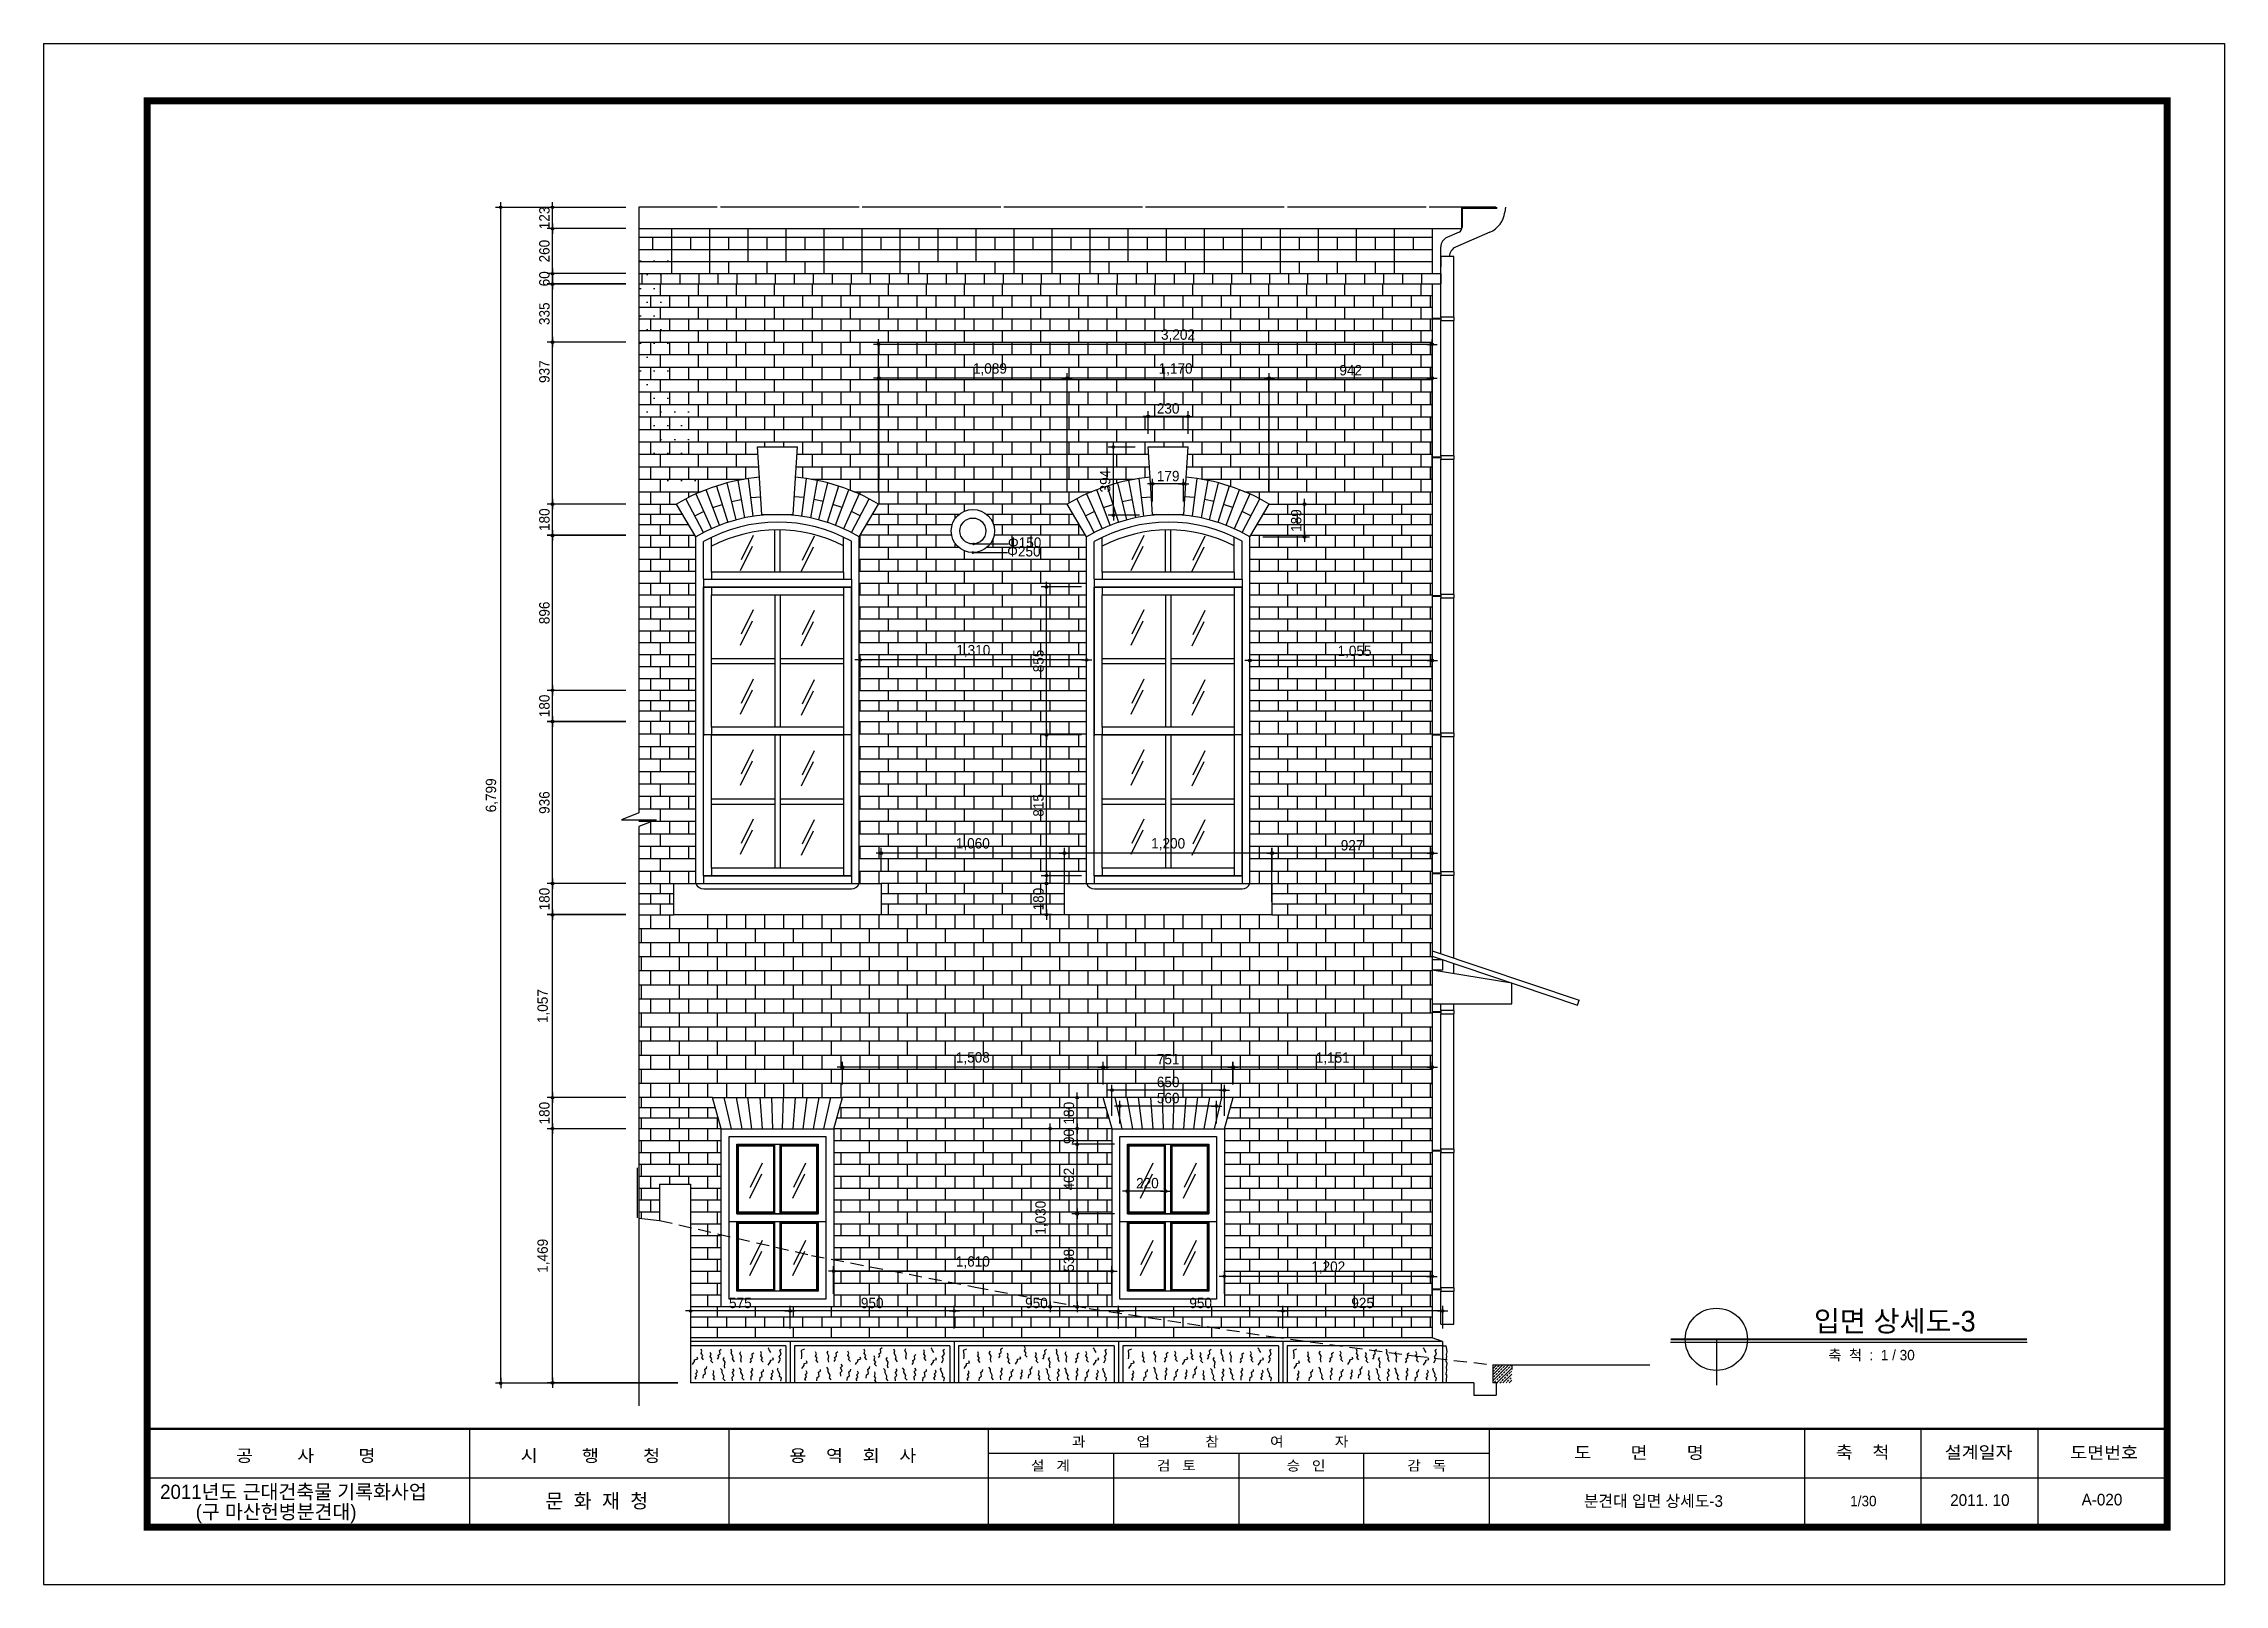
# Model space of a CAD drawing. Extents: x 194806 to 207421, y -159029 to -150119.
import ezdxf
from ezdxf.enums import TextEntityAlignment as Align

# ---------------------------------------------------------------- set-up
doc = ezdxf.new("R2010")
doc.units = 0
doc.header["$LTSCALE"] = 50
doc.header["$MEASUREMENT"] = 0
doc.header["$PDMODE"] = 35
doc.header["$PDSIZE"] = -10
doc.linetypes.add('HID', pattern=[2.3, 1.5, -0.8])
doc.layers.get('0').update_dxf_attribs({"linetype": 'CONTINUOUS'})
doc.layers.get('DEFPOINTS').update_dxf_attribs({"linetype": 'CONTINUOUS'})
for name, color, linetype in [('COR', 4, 'CONTINUOUS'), ('DIM', 7, 'CONTINUOUS'), ('ele-3', 6, 'CONTINUOUS'), ('FIN', 5, 'CONTINUOUS'), ('h', 5, 'CONTINUOUS'), ('HAT', 5, 'CONTINUOUS'), ('HATCH', 5, 'CONTINUOUS'), ('TEX', 7, 'CONTINUOUS'), ('TEXT', 7, 'CONTINUOUS'), ('W-1', 3, 'CONTINUOUS'), ('W-2', 2, 'CONTINUOUS'), ('WAL', 3, 'CONTINUOUS'), ('WID', 4, 'CONTINUOUS')]:
    doc.layers.add(name, color=color, linetype=linetype)
doc.styles.add('HY울릉도M', font='HYWULM_0.TTF')
doc.styles.add('title', font='HYWULB_0.TTF', dxfattribs={"width": 0.6})
doc.styles.add('현창', font='HYWULM_0.TTF')
doc.dimstyles.new('ISO-25', dxfattribs={"dimscale": 20, "dimtxt": 4, "dimasz": 1, "dimexe": 2, "dimexo": 5, "dimtad": 1, "dimlunit": 6, "dimtxsty": '현창', "dimblk": 'DIMDOT', "dimcen": 2.5, "dimadec": 0, "dimazin": 0, "dimtfac": 1, "dimtmove": 0, "dimatfit": 3, "dimldrblk": 'DIMDOT', "dimfxl": 1, "dimarcsym": 0})

msp = doc.modelspace()

# ---------------------------------------------------------------- texts
at = {"layer": 'DIM', "style": '현창'}
for s, p in [('Φ150', (200383.939, -153034.604)), ('Φ250', (200379.36, -153084.743))]:
    msp.add_text(s, height=60, dxfattribs=at).set_placement(p)
at = {"layer": 'TEX', "style": 'title'}
msp.add_text('  입면 상세도-3', height=120, dxfattribs=at).set_placement((204958.932, -157566.923))
at = {"layer": 'TEXT', "style": '현창'}
msp.add_text('축  척  :  1 / 30', height=60, dxfattribs=at).set_placement((205130.161, -157732.935))
at = {"layer": 'WAL', "linetype": 'Continuous', "style": 'HY울릉도M'}
for s, p in [('2011년도 근대건축물 기록화사업', (195479.876, -158534.862)), ('(구 마산헌병분견대)', (195685.844, -158650.496))]:
    msp.add_text(s, height=82.5, dxfattribs=at).set_placement(p)
at = {"layer": 'WAL', "style": 'HY울릉도M'}
msp.add_text('분견대 입면 상세도-3', height=67.5, dxfattribs=at).set_placement((203715.106, -158580.642))
for s, height, p in [('1/30', 60, (205332.582, -158576.997)), ('A-020', 67.5, (206712.733, -158572.424))]:
    msp.add_text(s, height=height, dxfattribs=at).set_placement(p, align=Align.CENTER)
at = {"layer": 'WAL', "linetype": 'Continuous', "style": 'HY울릉도M'}
msp.add_text('2011. 10', height=67.5, dxfattribs=at).set_placement((206006.473, -158541.547), align=Align.MIDDLE_CENTER)

# ---------------------------------------------------------------- blocks, each defined once
blk = doc.blocks.new('20')
at = {"layer": 'COR', "linetype": 'Continuous'}
for p, q in [((242847, -53606), (242847, -57398)), ((252847, -53606), (252847, -57398)), ((262847, -53606), (262847, -57398)), ((282175, -53606), (282175, -57398)), ((294331, -53606), (294331, -57398)), ((294331, -53606), (294331, -57398)), ((298824, -53606), (298824, -57398)), ((303324, -53606), (303324, -57398)), ((282175, -54554), (262847, -54554)), ((308324, -55502), (230424, -55502)), ((308324, -55502), (230424, -55502))]:
    blk.add_line(p, q, dxfattribs=at)
at = {"layer": 'COR'}
for p, q in [((267679, -54554), (267679, -57398)), ((272511, -54554), (272511, -57398)), ((277343, -57398), (277343, -54554))]:
    blk.add_line(p, q, dxfattribs=at)
at = {"layer": 'COR', "linetype": 'Continuous', "const_width": 270}
blk.add_lwpolyline([(230424, -2398), (230424, -57398), (308324, -57398), (308324, -2398)], close=True, dxfattribs=at)
at = {"layer": 'COR', "linetype": 'Continuous', "const_width": 94.8}
blk.add_lwpolyline([(308324, -53606), (230424, -53606)], dxfattribs=at)
at = {"layer": 'HAT'}
for p, q in [((226424, -198), (226424, -59598)), ((226424, -198), (310524, -198)), ((310524, -198), (310524, -59598)), ((226424, -59598), (310524, -59598))]:
    blk.add_line(p, q, dxfattribs=at)
at = {"layer": 'WAL', "linetype": 'Continuous', "style": 'HY울릉도M', "width": 1.1}
for s, height, p in [('공         사         명', 474.35, (233841, -54872)), ('시         행         청', 474.35, (244822, -54873)), ('용    역    회    사', 474.35, (255184, -54873)), ('과             업              참             여             자', 379.48, (266081, -54287)), ('도        면        명', 474.35, (285449, -54755)), ('축    척', 474.3, (295539, -54743)), ('설계일자', 474.3, (299737, -54743)), ('도면번호', 474.3, (304577, -54755)), ('설   계', 379.5, (264501, -55211)), ('검   토', 379.5, (269356, -55211)), ('승   인', 379.5, (274355, -55211)), ('감   독', 379.5, (279013, -55211))]:
    blk.add_text(s, height=height, dxfattribs=at).set_placement(p)
at = {"layer": 'WAL', "linetype": 'Continuous', "style": 'HY울릉도M'}
blk.add_text('문  화  재  청', height=550, dxfattribs=at).set_placement((249739, -56656), align=Align.RIGHT)
blk = doc.blocks.new('DIMDOT')
at = {"linetype": 'Continuous'}
blk.add_line((-2, 0), (2, 0), dxfattribs=at)
for radius in [0.5, 0.25]:
    blk.add_circle((0, 0), radius, dxfattribs=at)
blk = doc.blocks.new('*D2')
at = {"color": 0, "lineweight": -2}
for p, q in [((198173, -151066), (197719, -151066)), ((197749, -151174), (197749, -151081)), ((198173, -151189), (197719, -151189))]:
    blk.add_line(p, q, dxfattribs=at)
at = {"layer": 'DEFPOINTS', "color": 0}
for p in [(197749, -151066), (198248, -151066), (198248, -151189)]:
    blk.add_point(p, dxfattribs=at)
at = {"color": 0, "lineweight": -2, "xscale": 15, "yscale": 15, "zscale": 15}
for p, rotation in [((197749, -151066), 90), ((197749, -151189), 270)]:
    blk.add_blockref('DIMDOT', p, dxfattribs=dict(at, rotation=rotation))
at = {"color": 0, "insert": (197703, -151127), "char_height": 60, "attachment_point": 5, "rotation": 90, "style": '현창'}
blk.add_mtext('123', dxfattribs=at)
blk = doc.blocks.new('*D3')
at = {"color": 0, "lineweight": -2}
for p, q in [((198173, -151189), (197719, -151189)), ((197749, -151434), (197749, -151204)), ((198173, -151449), (197719, -151449))]:
    blk.add_line(p, q, dxfattribs=at)
at = {"layer": 'DEFPOINTS', "color": 0}
for p in [(197749, -151189), (198248, -151189), (198248, -151449)]:
    blk.add_point(p, dxfattribs=at)
at = {"color": 0, "lineweight": -2, "xscale": 15, "yscale": 15, "zscale": 15}
for p, rotation in [((197749, -151189), 90), ((197749, -151449), 270)]:
    blk.add_blockref('DIMDOT', p, dxfattribs=dict(at, rotation=rotation))
at = {"color": 0, "insert": (197703, -151319), "char_height": 60, "attachment_point": 5, "rotation": 90, "style": '현창'}
blk.add_mtext('260', dxfattribs=at)
blk = doc.blocks.new('*D4')
at = {"color": 0, "lineweight": -2}
for p, q in [((198173, -151449), (197719, -151449)), ((197749, -151494), (197749, -151464)), ((198173, -151509), (197719, -151509))]:
    blk.add_line(p, q, dxfattribs=at)
at = {"layer": 'DEFPOINTS', "color": 0}
for p in [(197749, -151449), (198248, -151449), (198248, -151509)]:
    blk.add_point(p, dxfattribs=at)
at = {"color": 0, "lineweight": -2, "xscale": 15, "yscale": 15, "zscale": 15}
for p, rotation in [((197749, -151449), 90), ((197749, -151509), 270)]:
    blk.add_blockref('DIMDOT', p, dxfattribs=dict(at, rotation=rotation))
at = {"color": 0, "insert": (197703, -151479), "char_height": 60, "attachment_point": 5, "rotation": 90, "style": '현창'}
blk.add_mtext('60', dxfattribs=at)
blk = doc.blocks.new('*D5')
at = {"color": 0, "lineweight": -2}
for p, q in [((198173, -151510), (197719, -151510)), ((197749, -151830), (197749, -151525)), ((198173, -151845), (197719, -151845))]:
    blk.add_line(p, q, dxfattribs=at)
at = {"layer": 'DEFPOINTS', "color": 0}
for p in [(197749, -151510), (198248, -151510), (198248, -151845)]:
    blk.add_point(p, dxfattribs=at)
at = {"color": 0, "lineweight": -2, "xscale": 15, "yscale": 15, "zscale": 15}
for p, rotation in [((197749, -151510), 90), ((197749, -151845), 270)]:
    blk.add_blockref('DIMDOT', p, dxfattribs=dict(at, rotation=rotation))
at = {"color": 0, "insert": (197703, -151681), "char_height": 60, "attachment_point": 5, "rotation": 90, "style": '현창'}
blk.add_mtext('335', dxfattribs=at)
blk = doc.blocks.new('*D6')
at = {"color": 0, "lineweight": -2}
for p, q in [((198173, -151845), (197719, -151845)), ((197749, -152767), (197749, -151860)), ((198173, -152782), (197719, -152782))]:
    blk.add_line(p, q, dxfattribs=at)
at = {"layer": 'DEFPOINTS', "color": 0}
for p in [(197749, -151845), (198248, -151845), (198248, -152782)]:
    blk.add_point(p, dxfattribs=at)
at = {"color": 0, "lineweight": -2, "xscale": 15, "yscale": 15, "zscale": 15}
for p, rotation in [((197749, -151845), 90), ((197749, -152782), 270)]:
    blk.add_blockref('DIMDOT', p, dxfattribs=dict(at, rotation=rotation))
at = {"color": 0, "insert": (197703, -152016), "char_height": 60, "attachment_point": 5, "rotation": 90, "style": '현창'}
blk.add_mtext('937', dxfattribs=at)
blk = doc.blocks.new('*D7')
at = {"color": 0, "lineweight": -2}
for p, q in [((198173, -152782), (197719, -152782)), ((197749, -152947), (197749, -152797)), ((198173, -152962), (197719, -152962))]:
    blk.add_line(p, q, dxfattribs=at)
at = {"layer": 'DEFPOINTS', "color": 0}
for p in [(197749, -152782), (198248, -152782), (198248, -152962)]:
    blk.add_point(p, dxfattribs=at)
at = {"color": 0, "lineweight": -2, "xscale": 15, "yscale": 15, "zscale": 15}
for p, rotation in [((197749, -152782), 90), ((197749, -152962), 270)]:
    blk.add_blockref('DIMDOT', p, dxfattribs=dict(at, rotation=rotation))
at = {"color": 0, "insert": (197703, -152872), "char_height": 60, "attachment_point": 5, "rotation": 90, "style": '현창'}
blk.add_mtext('180', dxfattribs=at)
blk = doc.blocks.new('*D8')
at = {"color": 0, "lineweight": -2}
for p, q in [((198173, -152963), (197719, -152963)), ((197749, -153844), (197749, -152978)), ((198173, -153859), (197719, -153859))]:
    blk.add_line(p, q, dxfattribs=at)
at = {"layer": 'DEFPOINTS', "color": 0}
for p in [(197749, -152963), (198248, -152963), (198248, -153859)]:
    blk.add_point(p, dxfattribs=at)
at = {"color": 0, "lineweight": -2, "xscale": 15, "yscale": 15, "zscale": 15}
for p, rotation in [((197749, -152963), 90), ((197749, -153859), 270)]:
    blk.add_blockref('DIMDOT', p, dxfattribs=dict(at, rotation=rotation))
at = {"color": 0, "insert": (197703, -153411), "char_height": 60, "attachment_point": 5, "rotation": 90, "style": '현창'}
blk.add_mtext('896', dxfattribs=at)
blk = doc.blocks.new('*D9')
at = {"color": 0, "lineweight": -2}
for p, q in [((198173, -153859), (197719, -153859)), ((197749, -154024), (197749, -153874)), ((198173, -154039), (197719, -154039))]:
    blk.add_line(p, q, dxfattribs=at)
at = {"layer": 'DEFPOINTS', "color": 0}
for p in [(197749, -153859), (198248, -153859), (198248, -154039)]:
    blk.add_point(p, dxfattribs=at)
at = {"color": 0, "lineweight": -2, "xscale": 15, "yscale": 15, "zscale": 15}
for p, rotation in [((197749, -153859), 90), ((197749, -154039), 270)]:
    blk.add_blockref('DIMDOT', p, dxfattribs=dict(at, rotation=rotation))
at = {"color": 0, "insert": (197703, -153949), "char_height": 60, "attachment_point": 5, "rotation": 90, "style": '현창'}
blk.add_mtext('180', dxfattribs=at)
blk = doc.blocks.new('*D10')
at = {"color": 0, "lineweight": -2}
for p, q in [((198173, -154040), (197719, -154040)), ((197749, -154961), (197749, -154055)), ((198173, -154976), (197719, -154976))]:
    blk.add_line(p, q, dxfattribs=at)
at = {"layer": 'DEFPOINTS', "color": 0}
for p in [(197749, -154040), (198248, -154040), (198248, -154976)]:
    blk.add_point(p, dxfattribs=at)
at = {"color": 0, "lineweight": -2, "xscale": 15, "yscale": 15, "zscale": 15}
for p, rotation in [((197749, -154040), 90), ((197749, -154976), 270)]:
    blk.add_blockref('DIMDOT', p, dxfattribs=dict(at, rotation=rotation))
at = {"color": 0, "insert": (197703, -154508), "char_height": 60, "attachment_point": 5, "rotation": 90, "style": '현창'}
blk.add_mtext('936', dxfattribs=at)
blk = doc.blocks.new('*D11')
at = {"color": 0, "lineweight": -2}
for p, q in [((198173, -154976), (197719, -154976)), ((197749, -155141), (197749, -154991)), ((198173, -155156), (197719, -155156))]:
    blk.add_line(p, q, dxfattribs=at)
at = {"layer": 'DEFPOINTS', "color": 0}
for p in [(197749, -154976), (198248, -154976), (198248, -155156)]:
    blk.add_point(p, dxfattribs=at)
at = {"color": 0, "lineweight": -2, "xscale": 15, "yscale": 15, "zscale": 15}
for p, rotation in [((197749, -154976), 90), ((197749, -155156), 270)]:
    blk.add_blockref('DIMDOT', p, dxfattribs=dict(at, rotation=rotation))
at = {"color": 0, "insert": (197703, -155066), "char_height": 60, "attachment_point": 5, "rotation": 90, "style": '현창'}
blk.add_mtext('180', dxfattribs=at)
blk = doc.blocks.new('*D12')
at = {"color": 0, "lineweight": -2}
for p, q in [((198173, -156214), (197719, -156214)), ((197749, -156379), (197749, -156229)), ((198173, -156394), (197719, -156394))]:
    blk.add_line(p, q, dxfattribs=at)
at = {"layer": 'DEFPOINTS', "color": 0}
for p in [(197749, -156214), (198248, -156214), (198248, -156394)]:
    blk.add_point(p, dxfattribs=at)
at = {"color": 0, "lineweight": -2, "xscale": 15, "yscale": 15, "zscale": 15}
for p, rotation in [((197749, -156214), 90), ((197749, -156394), 270)]:
    blk.add_blockref('DIMDOT', p, dxfattribs=dict(at, rotation=rotation))
at = {"color": 0, "insert": (197703, -156304), "char_height": 60, "attachment_point": 5, "rotation": 90, "style": '현창'}
blk.add_mtext('180', dxfattribs=at)
blk = doc.blocks.new('*D13')
at = {"color": 0, "lineweight": -2}
for p, q in [((198173, -155157), (197719, -155157)), ((197749, -156199), (197749, -155172)), ((198173, -156214), (197719, -156214))]:
    blk.add_line(p, q, dxfattribs=at)
at = {"layer": 'DEFPOINTS', "color": 0}
for p in [(197749, -155157), (198248, -155157), (198248, -156214)]:
    blk.add_point(p, dxfattribs=at)
at = {"color": 0, "lineweight": -2, "xscale": 15, "yscale": 15, "zscale": 15}
for p, rotation in [((197749, -155157), 90), ((197749, -156214), 270)]:
    blk.add_blockref('DIMDOT', p, dxfattribs=dict(at, rotation=rotation))
at = {"color": 0, "insert": (197698, -155685), "char_height": 60, "attachment_point": 5, "rotation": 90, "style": '현창'}
blk.add_mtext('1,057', dxfattribs=at)
blk = doc.blocks.new('*D14')
at = {"color": 0, "lineweight": -2}
for p, q in [((200726, -152707), (200726, -152024)), ((201881, -152054), (200741, -152054)), ((201896, -152707), (201896, -152024))]:
    blk.add_line(p, q, dxfattribs=at)
at = {"layer": 'DEFPOINTS', "color": 0}
for p in [(200726, -152054), (200726, -152782), (201896, -152782)]:
    blk.add_point(p, dxfattribs=at)
at = {"color": 0, "lineweight": -2, "xscale": 15, "yscale": 15, "zscale": 15, "rotation": 180}
blk.add_blockref('DIMDOT', (200726, -152054), dxfattribs=at)
at = {"color": 0, "lineweight": -2, "xscale": 15, "yscale": 15, "zscale": 15}
blk.add_blockref('DIMDOT', (201896, -152054), dxfattribs=at)
at = {"color": 0, "insert": (201354, -152003), "char_height": 60, "attachment_point": 5, "style": '현창'}
blk.add_mtext('1,170', dxfattribs=at)
blk = doc.blocks.new('*D15')
at = {"color": 0, "lineweight": -2}
for p, q in [((201196, -152376), (201196, -152245)), ((201426, -152376), (201426, -152245)), ((201411, -152275), (201211, -152275))]:
    blk.add_line(p, q, dxfattribs=at)
at = {"layer": 'DEFPOINTS', "color": 0}
for p in [(201196, -152275), (201196, -152451), (201426, -152451)]:
    blk.add_point(p, dxfattribs=at)
at = {"color": 0, "lineweight": -2, "xscale": 15, "yscale": 15, "zscale": 15, "rotation": 180}
blk.add_blockref('DIMDOT', (201196, -152275), dxfattribs=at)
at = {"color": 0, "lineweight": -2, "xscale": 15, "yscale": 15, "zscale": 15}
blk.add_blockref('DIMDOT', (201426, -152275), dxfattribs=at)
at = {"color": 0, "insert": (201311, -152229), "char_height": 60, "attachment_point": 5, "style": '현창'}
blk.add_mtext('230', dxfattribs=at)
blk = doc.blocks.new('*D16')
at = {"color": 0, "lineweight": -2}
for p, q in [((201121, -152452), (200964, -152452)), ((200994, -152831), (200994, -152467)), ((201146, -152846), (200964, -152846))]:
    blk.add_line(p, q, dxfattribs=at)
at = {"layer": 'DEFPOINTS', "color": 0}
for p in [(200994, -152452), (201196, -152452), (201221, -152846)]:
    blk.add_point(p, dxfattribs=at)
at = {"color": 0, "lineweight": -2, "xscale": 15, "yscale": 15, "zscale": 15}
for p, rotation in [((200994, -152452), 90), ((200994, -152846), 270)]:
    blk.add_blockref('DIMDOT', p, dxfattribs=dict(at, rotation=rotation))
at = {"color": 0, "insert": (200947, -152649), "char_height": 60, "attachment_point": 5, "rotation": 90, "style": '현창'}
blk.add_mtext('394', dxfattribs=at)
blk = doc.blocks.new('*D17')
at = {"color": 0, "lineweight": -2}
for p, q in [((201221, -152766), (201221, -152635)), ((201400, -152766), (201400, -152635)), ((201385, -152665), (201236, -152665))]:
    blk.add_line(p, q, dxfattribs=at)
at = {"layer": 'DEFPOINTS', "color": 0}
for p in [(201221, -152665), (201221, -152841), (201400, -152841)]:
    blk.add_point(p, dxfattribs=at)
at = {"color": 0, "lineweight": -2, "xscale": 15, "yscale": 15, "zscale": 15, "rotation": 180}
blk.add_blockref('DIMDOT', (201221, -152665), dxfattribs=at)
at = {"color": 0, "lineweight": -2, "xscale": 15, "yscale": 15, "zscale": 15}
blk.add_blockref('DIMDOT', (201400, -152665), dxfattribs=at)
at = {"color": 0, "insert": (201311, -152620), "char_height": 60, "attachment_point": 5, "style": '현창'}
blk.add_mtext('179', dxfattribs=at)
blk = doc.blocks.new('*D18')
at = {"color": 0, "lineweight": -2}
for p, q in [((201971, -152782), (202129, -152782)), ((202099, -152956), (202099, -152797)), ((201859, -152971), (202129, -152971))]:
    blk.add_line(p, q, dxfattribs=at)
at = {"layer": 'DEFPOINTS', "color": 0}
for p in [(201896, -152782), (202099, -152782), (201784, -152971)]:
    blk.add_point(p, dxfattribs=at)
at = {"color": 0, "lineweight": -2, "xscale": 15, "yscale": 15, "zscale": 15}
for p, rotation in [((202099, -152782), 90), ((202099, -152971), 270)]:
    blk.add_blockref('DIMDOT', p, dxfattribs=dict(at, rotation=rotation))
at = {"color": 0, "insert": (202052, -152877), "char_height": 60, "attachment_point": 5, "rotation": 90, "style": '현창'}
blk.add_mtext('189', dxfattribs=at)
blk = doc.blocks.new('*D20')
at = {"color": 0, "lineweight": -2}
for p, q in [((200636, -154976), (200577, -154976)), ((200607, -155141), (200607, -154991)), ((200636, -155156), (200577, -155156))]:
    blk.add_line(p, q, dxfattribs=at)
at = {"layer": 'DEFPOINTS', "color": 0}
for p in [(200607, -154976), (200711, -154976), (200711, -155156)]:
    blk.add_point(p, dxfattribs=at)
at = {"color": 0, "lineweight": -2, "xscale": 15, "yscale": 15, "zscale": 15}
for p, rotation in [((200607, -154976), 90), ((200607, -155156), 270)]:
    blk.add_blockref('DIMDOT', p, dxfattribs=dict(at, rotation=rotation))
at = {"color": 0, "insert": (200561, -155066), "char_height": 60, "attachment_point": 5, "rotation": 90, "style": '현창'}
blk.add_mtext('180', dxfattribs=at)
blk = doc.blocks.new('*D21')
at = {"color": 0, "lineweight": -2}
for p, q in [((200809, -153261), (200577, -153261)), ((200607, -154101), (200607, -153276)), ((200809, -154116), (200577, -154116))]:
    blk.add_line(p, q, dxfattribs=at)
at = {"layer": 'DEFPOINTS', "color": 0}
for p in [(200607, -153261), (200884, -153261), (200884, -154116)]:
    blk.add_point(p, dxfattribs=at)
at = {"color": 0, "lineweight": -2, "xscale": 15, "yscale": 15, "zscale": 15}
for p, rotation in [((200607, -153261), 90), ((200607, -154116), 270)]:
    blk.add_blockref('DIMDOT', p, dxfattribs=dict(at, rotation=rotation))
at = {"color": 0, "insert": (200561, -153689), "char_height": 60, "attachment_point": 5, "rotation": 90, "style": '현창'}
blk.add_mtext('855', dxfattribs=at)
blk = doc.blocks.new('*D22')
at = {"color": 0, "lineweight": -2}
for p, q in [((200809, -154116), (200577, -154116)), ((200607, -154916), (200607, -154131)), ((200809, -154931), (200577, -154931))]:
    blk.add_line(p, q, dxfattribs=at)
at = {"layer": 'DEFPOINTS', "color": 0}
for p in [(200607, -154116), (200884, -154116), (200884, -154931)]:
    blk.add_point(p, dxfattribs=at)
at = {"color": 0, "lineweight": -2, "xscale": 15, "yscale": 15, "zscale": 15}
for p, rotation in [((200607, -154116), 90), ((200607, -154931), 270)]:
    blk.add_blockref('DIMDOT', p, dxfattribs=dict(at, rotation=rotation))
at = {"color": 0, "insert": (200561, -154524), "char_height": 60, "attachment_point": 5, "rotation": 90, "style": '현창'}
blk.add_mtext('815', dxfattribs=at)
blk = doc.blocks.new('*D19')
at = {"color": 0, "lineweight": -2}
for p, q in [((200711, -155081), (200711, -154770)), ((201911, -155081), (201911, -154770)), ((201896, -154800), (200726, -154800))]:
    blk.add_line(p, q, dxfattribs=at)
at = {"layer": 'DEFPOINTS', "color": 0}
for p in [(200711, -154800), (200711, -155156), (201911, -155156)]:
    blk.add_point(p, dxfattribs=at)
at = {"color": 0, "lineweight": -2, "xscale": 15, "yscale": 15, "zscale": 15, "rotation": 180}
blk.add_blockref('DIMDOT', (200711, -154800), dxfattribs=at)
at = {"color": 0, "lineweight": -2, "xscale": 15, "yscale": 15, "zscale": 15}
blk.add_blockref('DIMDOT', (201911, -154800), dxfattribs=at)
at = {"color": 0, "insert": (201311, -154749), "char_height": 60, "attachment_point": 5, "style": '현창'}
blk.add_mtext('1,200', dxfattribs=at)
blk = doc.blocks.new('*D23')
at = {"color": 0, "lineweight": -2}
for p, q in [((200935, -156139), (200935, -156008)), ((201671, -156038), (200950, -156038)), ((201686, -156139), (201686, -156008))]:
    blk.add_line(p, q, dxfattribs=at)
at = {"layer": 'DEFPOINTS', "color": 0}
for p in [(200935, -156038), (200935, -156214), (201686, -156214)]:
    blk.add_point(p, dxfattribs=at)
at = {"color": 0, "lineweight": -2, "xscale": 15, "yscale": 15, "zscale": 15, "rotation": 180}
blk.add_blockref('DIMDOT', (200935, -156038), dxfattribs=at)
at = {"color": 0, "lineweight": -2, "xscale": 15, "yscale": 15, "zscale": 15}
blk.add_blockref('DIMDOT', (201686, -156038), dxfattribs=at)
at = {"color": 0, "insert": (201311, -155992), "char_height": 60, "attachment_point": 5, "style": '현창'}
blk.add_mtext('751', dxfattribs=at)
blk = doc.blocks.new('*D24')
at = {"color": 0, "lineweight": -2}
for p, q in [((200986, -156319), (200986, -156141)), ((201621, -156171), (201001, -156171)), ((201636, -156319), (201636, -156141))]:
    blk.add_line(p, q, dxfattribs=at)
at = {"layer": 'DEFPOINTS', "color": 0}
for p in [(200986, -156171), (200986, -156394), (201636, -156394)]:
    blk.add_point(p, dxfattribs=at)
at = {"color": 0, "lineweight": -2, "xscale": 15, "yscale": 15, "zscale": 15, "rotation": 180}
blk.add_blockref('DIMDOT', (200986, -156171), dxfattribs=at)
at = {"color": 0, "lineweight": -2, "xscale": 15, "yscale": 15, "zscale": 15}
blk.add_blockref('DIMDOT', (201636, -156171), dxfattribs=at)
at = {"color": 0, "insert": (201311, -156124), "char_height": 60, "attachment_point": 5, "style": '현창'}
blk.add_mtext('650', dxfattribs=at)
blk = doc.blocks.new('*D25')
at = {"color": 0, "lineweight": -2}
for p, q in [((201031, -156364), (201031, -156233)), ((201576, -156263), (201046, -156263)), ((201591, -156364), (201591, -156233))]:
    blk.add_line(p, q, dxfattribs=at)
at = {"layer": 'DEFPOINTS', "color": 0}
for p in [(201031, -156263), (201031, -156439), (201591, -156439)]:
    blk.add_point(p, dxfattribs=at)
at = {"color": 0, "lineweight": -2, "xscale": 15, "yscale": 15, "zscale": 15, "rotation": 180}
blk.add_blockref('DIMDOT', (201031, -156263), dxfattribs=at)
at = {"color": 0, "lineweight": -2, "xscale": 15, "yscale": 15, "zscale": 15}
blk.add_blockref('DIMDOT', (201591, -156263), dxfattribs=at)
at = {"color": 0, "insert": (201311, -156217), "char_height": 60, "attachment_point": 5, "style": '현창'}
blk.add_mtext('560', dxfattribs=at)
blk = doc.blocks.new('*D26')
at = {"color": 0, "lineweight": -2}
for p, q in [((201076, -156856), (201076, -156725)), ((201281, -156755), (201091, -156755)), ((201296, -156856), (201296, -156725))]:
    blk.add_line(p, q, dxfattribs=at)
at = {"layer": 'DEFPOINTS', "color": 0}
for p in [(201076, -156755), (201076, -156931), (201296, -156931)]:
    blk.add_point(p, dxfattribs=at)
at = {"color": 0, "lineweight": -2, "xscale": 15, "yscale": 15, "zscale": 15, "rotation": 180}
blk.add_blockref('DIMDOT', (201076, -156755), dxfattribs=at)
at = {"color": 0, "lineweight": -2, "xscale": 15, "yscale": 15, "zscale": 15}
blk.add_blockref('DIMDOT', (201296, -156755), dxfattribs=at)
at = {"color": 0, "insert": (201191, -156709), "char_height": 60, "attachment_point": 5, "style": '현창'}
blk.add_mtext('220', dxfattribs=at)
blk = doc.blocks.new('*D27')
at = {"color": 0, "lineweight": -2}
for p, q in [((200860, -156214), (200754, -156214)), ((200784, -156379), (200784, -156229)), ((200911, -156394), (200754, -156394))]:
    blk.add_line(p, q, dxfattribs=at)
at = {"layer": 'DEFPOINTS', "color": 0}
for p in [(200784, -156214), (200935, -156214), (200986, -156394)]:
    blk.add_point(p, dxfattribs=at)
at = {"color": 0, "lineweight": -2, "xscale": 15, "yscale": 15, "zscale": 15}
for p, rotation in [((200784, -156214), 90), ((200784, -156394), 270)]:
    blk.add_blockref('DIMDOT', p, dxfattribs=dict(at, rotation=rotation))
at = {"color": 0, "insert": (200737, -156304), "char_height": 60, "attachment_point": 5, "rotation": 90, "style": '현창'}
blk.add_mtext('180', dxfattribs=at)
blk = doc.blocks.new('*D28')
at = {"color": 0, "lineweight": -2}
for p, q in [((200911, -156394), (200599, -156394)), ((200629, -157409), (200629, -156409)), ((200911, -157424), (200599, -157424))]:
    blk.add_line(p, q, dxfattribs=at)
at = {"layer": 'DEFPOINTS', "color": 0}
for p in [(200629, -156394), (200986, -156394), (200986, -157424)]:
    blk.add_point(p, dxfattribs=at)
at = {"color": 0, "lineweight": -2, "xscale": 15, "yscale": 15, "zscale": 15}
for p, rotation in [((200629, -156394), 90), ((200629, -157424), 270)]:
    blk.add_blockref('DIMDOT', p, dxfattribs=dict(at, rotation=rotation))
at = {"color": 0, "insert": (200578, -156909), "char_height": 60, "attachment_point": 5, "rotation": 90, "style": '현창'}
blk.add_mtext('1,030', dxfattribs=at)
blk = doc.blocks.new('*D29')
at = {"color": 0, "lineweight": -2}
for p, q in [((201001, -156484), (200754, -156484)), ((200784, -156871), (200784, -156499)), ((201001, -156886), (200754, -156886))]:
    blk.add_line(p, q, dxfattribs=at)
at = {"layer": 'DEFPOINTS', "color": 0}
for p in [(200784, -156484), (201076, -156484), (201076, -156886)]:
    blk.add_point(p, dxfattribs=at)
at = {"color": 0, "lineweight": -2, "xscale": 15, "yscale": 15, "zscale": 15}
for p, rotation in [((200784, -156484), 90), ((200784, -156886), 270)]:
    blk.add_blockref('DIMDOT', p, dxfattribs=dict(at, rotation=rotation))
at = {"color": 0, "insert": (200737, -156685), "char_height": 60, "attachment_point": 5, "rotation": 90, "style": '현창'}
blk.add_mtext('402', dxfattribs=at)
blk = doc.blocks.new('*D30')
at = {"color": 0, "lineweight": -2}
for p, q in [((199637, -152707), (199637, -152024)), ((200711, -152054), (199652, -152054)), ((200726, -152707), (200726, -152024))]:
    blk.add_line(p, q, dxfattribs=at)
at = {"layer": 'DEFPOINTS', "color": 0}
for p in [(199637, -152054), (199637, -152782), (200726, -152782)]:
    blk.add_point(p, dxfattribs=at)
at = {"color": 0, "lineweight": -2, "xscale": 15, "yscale": 15, "zscale": 15, "rotation": 180}
blk.add_blockref('DIMDOT', (199637, -152054), dxfattribs=at)
at = {"color": 0, "lineweight": -2, "xscale": 15, "yscale": 15, "zscale": 15}
blk.add_blockref('DIMDOT', (200726, -152054), dxfattribs=at)
at = {"color": 0, "insert": (200280, -152003), "char_height": 60, "attachment_point": 5, "style": '현창'}
blk.add_mtext('1,089', dxfattribs=at)
blk = doc.blocks.new('*D31')
at = {"color": 0, "lineweight": -2}
for p, q in [((201896, -152707), (201896, -152024)), ((202823, -152054), (201911, -152054)), ((202838, -152707), (202838, -152024))]:
    blk.add_line(p, q, dxfattribs=at)
at = {"layer": 'DEFPOINTS', "color": 0}
for p in [(201896, -152054), (201896, -152782), (202838, -152782)]:
    blk.add_point(p, dxfattribs=at)
at = {"color": 0, "lineweight": -2, "xscale": 15, "yscale": 15, "zscale": 15, "rotation": 180}
blk.add_blockref('DIMDOT', (201896, -152054), dxfattribs=at)
at = {"color": 0, "lineweight": -2, "xscale": 15, "yscale": 15, "zscale": 15}
blk.add_blockref('DIMDOT', (202838, -152054), dxfattribs=at)
at = {"color": 0, "insert": (202367, -152008), "char_height": 60, "attachment_point": 5, "style": '현창'}
blk.add_mtext('942', dxfattribs=at)
blk = doc.blocks.new('*D32')
at = {"color": 0, "lineweight": -2}
for p, q in [((201784, -153784), (201784, -153656)), ((202824, -153686), (201799, -153686)), ((202839, -153784), (202839, -153656))]:
    blk.add_line(p, q, dxfattribs=at)
at = {"layer": 'DEFPOINTS', "color": 0}
for p in [(201784, -153686), (201784, -153859), (202839, -153859)]:
    blk.add_point(p, dxfattribs=at)
at = {"color": 0, "lineweight": -2, "xscale": 15, "yscale": 15, "zscale": 15, "rotation": 180}
blk.add_blockref('DIMDOT', (201784, -153686), dxfattribs=at)
at = {"color": 0, "lineweight": -2, "xscale": 15, "yscale": 15, "zscale": 15}
blk.add_blockref('DIMDOT', (202839, -153686), dxfattribs=at)
at = {"color": 0, "insert": (202389, -153636), "char_height": 60, "attachment_point": 5, "style": '현창'}
blk.add_mtext('1,055', dxfattribs=at)
blk = doc.blocks.new('*D33')
at = {"color": 0, "lineweight": -2}
for p, q in [((199529, -153784), (199529, -153653)), ((200824, -153683), (199544, -153683)), ((200839, -153784), (200839, -153653))]:
    blk.add_line(p, q, dxfattribs=at)
at = {"layer": 'DEFPOINTS', "color": 0}
for p in [(199529, -153683), (199529, -153859), (200839, -153859)]:
    blk.add_point(p, dxfattribs=at)
at = {"color": 0, "lineweight": -2, "xscale": 15, "yscale": 15, "zscale": 15, "rotation": 180}
blk.add_blockref('DIMDOT', (199529, -153683), dxfattribs=at)
at = {"color": 0, "lineweight": -2, "xscale": 15, "yscale": 15, "zscale": 15}
blk.add_blockref('DIMDOT', (200839, -153683), dxfattribs=at)
at = {"color": 0, "insert": (200184, -153632), "char_height": 60, "attachment_point": 5, "style": '현창'}
blk.add_mtext('1,310', dxfattribs=at)
blk = doc.blocks.new('*D34')
at = {"color": 0, "lineweight": -2}
for p, q in [((199651, -154901), (199651, -154770)), ((200711, -154901), (200711, -154770)), ((200696, -154800), (199666, -154800))]:
    blk.add_line(p, q, dxfattribs=at)
at = {"layer": 'DEFPOINTS', "color": 0}
for p in [(199651, -154800), (199651, -154976), (200711, -154976)]:
    blk.add_point(p, dxfattribs=at)
at = {"color": 0, "lineweight": -2, "xscale": 15, "yscale": 15, "zscale": 15, "rotation": 180}
blk.add_blockref('DIMDOT', (199651, -154800), dxfattribs=at)
at = {"color": 0, "lineweight": -2, "xscale": 15, "yscale": 15, "zscale": 15}
blk.add_blockref('DIMDOT', (200711, -154800), dxfattribs=at)
at = {"color": 0, "insert": (200181, -154749), "char_height": 60, "attachment_point": 5, "style": '현창'}
blk.add_mtext('1,060', dxfattribs=at)
blk = doc.blocks.new('*D35')
at = {"color": 0, "lineweight": -2}
for p, q in [((201912, -154901), (201912, -154770)), ((202839, -154901), (202839, -154770)), ((202824, -154800), (201927, -154800))]:
    blk.add_line(p, q, dxfattribs=at)
at = {"layer": 'DEFPOINTS', "color": 0}
for p in [(201912, -154800), (201912, -154976), (202839, -154976)]:
    blk.add_point(p, dxfattribs=at)
at = {"color": 0, "lineweight": -2, "xscale": 15, "yscale": 15, "zscale": 15, "rotation": 180}
blk.add_blockref('DIMDOT', (201912, -154800), dxfattribs=at)
at = {"color": 0, "lineweight": -2, "xscale": 15, "yscale": 15, "zscale": 15}
blk.add_blockref('DIMDOT', (202839, -154800), dxfattribs=at)
at = {"color": 0, "insert": (202375, -154755), "char_height": 60, "attachment_point": 5, "style": '현창'}
blk.add_mtext('927', dxfattribs=at)
blk = doc.blocks.new('*D36')
at = {"color": 0, "lineweight": -2}
for p, q in [((201688, -156139), (201688, -156008)), ((202824, -156038), (201703, -156038)), ((202839, -156139), (202839, -156008))]:
    blk.add_line(p, q, dxfattribs=at)
at = {"layer": 'DEFPOINTS', "color": 0}
for p in [(201688, -156038), (201688, -156214), (202839, -156214)]:
    blk.add_point(p, dxfattribs=at)
at = {"color": 0, "lineweight": -2, "xscale": 15, "yscale": 15, "zscale": 15, "rotation": 180}
blk.add_blockref('DIMDOT', (201688, -156038), dxfattribs=at)
at = {"color": 0, "lineweight": -2, "xscale": 15, "yscale": 15, "zscale": 15}
blk.add_blockref('DIMDOT', (202839, -156038), dxfattribs=at)
at = {"color": 0, "insert": (202263, -155988), "char_height": 60, "attachment_point": 5, "style": '현창'}
blk.add_mtext('1,151', dxfattribs=at)
blk = doc.blocks.new('*D37')
at = {"color": 0, "lineweight": -2}
for p, q in [((199427, -156139), (199427, -156008)), ((200920, -156038), (199442, -156038)), ((200935, -156139), (200935, -156008))]:
    blk.add_line(p, q, dxfattribs=at)
at = {"layer": 'DEFPOINTS', "color": 0}
for p in [(199427, -156038), (199427, -156214), (200935, -156214)]:
    blk.add_point(p, dxfattribs=at)
at = {"color": 0, "lineweight": -2, "xscale": 15, "yscale": 15, "zscale": 15, "rotation": 180}
blk.add_blockref('DIMDOT', (199427, -156038), dxfattribs=at)
at = {"color": 0, "lineweight": -2, "xscale": 15, "yscale": 15, "zscale": 15}
blk.add_blockref('DIMDOT', (200935, -156038), dxfattribs=at)
at = {"color": 0, "insert": (200181, -155987), "char_height": 60, "attachment_point": 5, "style": '현창'}
blk.add_mtext('1,508', dxfattribs=at)
blk = doc.blocks.new('*D38')
at = {"color": 0, "lineweight": -2}
for p, q in [((198549, -157549), (198549, -157418)), ((199124, -157549), (199124, -157418)), ((199109, -157448), (198564, -157448))]:
    blk.add_line(p, q, dxfattribs=at)
at = {"layer": 'DEFPOINTS', "color": 0}
for p in [(198549, -157448), (198549, -157624), (199124, -157624)]:
    blk.add_point(p, dxfattribs=at)
at = {"color": 0, "lineweight": -2, "xscale": 15, "yscale": 15, "zscale": 15, "rotation": 180}
blk.add_blockref('DIMDOT', (198549, -157448), dxfattribs=at)
at = {"color": 0, "lineweight": -2, "xscale": 15, "yscale": 15, "zscale": 15}
blk.add_blockref('DIMDOT', (199124, -157448), dxfattribs=at)
at = {"color": 0, "insert": (198836, -157402), "char_height": 60, "attachment_point": 5, "style": '현창'}
blk.add_mtext('575', dxfattribs=at)
blk = doc.blocks.new('*D39')
at = {"color": 0, "lineweight": -2}
for p, q in [((199124, -157549), (199124, -157418)), ((200074, -157549), (200074, -157418)), ((200059, -157448), (199139, -157448))]:
    blk.add_line(p, q, dxfattribs=at)
at = {"layer": 'DEFPOINTS', "color": 0}
for p in [(199124, -157448), (199124, -157624), (200074, -157624)]:
    blk.add_point(p, dxfattribs=at)
at = {"color": 0, "lineweight": -2, "xscale": 15, "yscale": 15, "zscale": 15, "rotation": 180}
blk.add_blockref('DIMDOT', (199124, -157448), dxfattribs=at)
at = {"color": 0, "lineweight": -2, "xscale": 15, "yscale": 15, "zscale": 15}
blk.add_blockref('DIMDOT', (200074, -157448), dxfattribs=at)
at = {"color": 0, "insert": (199599, -157402), "char_height": 60, "attachment_point": 5, "style": '현창'}
blk.add_mtext('950', dxfattribs=at)
blk = doc.blocks.new('*D40')
at = {"color": 0, "lineweight": -2}
for p, q in [((200074, -157549), (200074, -157418)), ((201024, -157549), (201024, -157418)), ((201009, -157448), (200089, -157448))]:
    blk.add_line(p, q, dxfattribs=at)
at = {"layer": 'DEFPOINTS', "color": 0}
for p in [(200074, -157448), (200074, -157624), (201024, -157624)]:
    blk.add_point(p, dxfattribs=at)
at = {"color": 0, "lineweight": -2, "xscale": 15, "yscale": 15, "zscale": 15, "rotation": 180}
blk.add_blockref('DIMDOT', (200074, -157448), dxfattribs=at)
at = {"color": 0, "lineweight": -2, "xscale": 15, "yscale": 15, "zscale": 15}
blk.add_blockref('DIMDOT', (201024, -157448), dxfattribs=at)
at = {"color": 0, "insert": (200549, -157402), "char_height": 60, "attachment_point": 5, "style": '현창'}
blk.add_mtext('950', dxfattribs=at)
blk = doc.blocks.new('*D41')
at = {"color": 0, "lineweight": -2}
for p, q in [((201024, -157549), (201024, -157418)), ((201974, -157549), (201974, -157418)), ((201959, -157448), (201039, -157448))]:
    blk.add_line(p, q, dxfattribs=at)
at = {"layer": 'DEFPOINTS', "color": 0}
for p in [(201024, -157448), (201024, -157624), (201974, -157624)]:
    blk.add_point(p, dxfattribs=at)
at = {"color": 0, "lineweight": -2, "xscale": 15, "yscale": 15, "zscale": 15, "rotation": 180}
blk.add_blockref('DIMDOT', (201024, -157448), dxfattribs=at)
at = {"color": 0, "lineweight": -2, "xscale": 15, "yscale": 15, "zscale": 15}
blk.add_blockref('DIMDOT', (201974, -157448), dxfattribs=at)
at = {"color": 0, "insert": (201499, -157402), "char_height": 60, "attachment_point": 5, "style": '현창'}
blk.add_mtext('950', dxfattribs=at)
blk = doc.blocks.new('*D42')
at = {"color": 0, "lineweight": -2}
for p, q in [((201974, -157549), (201974, -157418)), ((202899, -157549), (202899, -157418)), ((202884, -157448), (201989, -157448))]:
    blk.add_line(p, q, dxfattribs=at)
at = {"layer": 'DEFPOINTS', "color": 0}
for p in [(201974, -157448), (201974, -157624), (202899, -157624)]:
    blk.add_point(p, dxfattribs=at)
at = {"color": 0, "lineweight": -2, "xscale": 15, "yscale": 15, "zscale": 15, "rotation": 180}
blk.add_blockref('DIMDOT', (201974, -157448), dxfattribs=at)
at = {"color": 0, "lineweight": -2, "xscale": 15, "yscale": 15, "zscale": 15}
blk.add_blockref('DIMDOT', (202899, -157448), dxfattribs=at)
at = {"color": 0, "insert": (202436, -157402), "char_height": 60, "attachment_point": 5, "style": '현창'}
blk.add_mtext('925', dxfattribs=at)
blk = doc.blocks.new('*D43')
at = {"color": 0, "lineweight": -2}
for p, q in [((199376, -157349), (199376, -157188)), ((200971, -157218), (199391, -157218)), ((200986, -157349), (200986, -157188))]:
    blk.add_line(p, q, dxfattribs=at)
at = {"layer": 'DEFPOINTS', "color": 0}
for p in [(199376, -157218), (199376, -157424), (200986, -157424)]:
    blk.add_point(p, dxfattribs=at)
at = {"color": 0, "lineweight": -2, "xscale": 15, "yscale": 15, "zscale": 15, "rotation": 180}
blk.add_blockref('DIMDOT', (199376, -157218), dxfattribs=at)
at = {"color": 0, "lineweight": -2, "xscale": 15, "yscale": 15, "zscale": 15}
blk.add_blockref('DIMDOT', (200986, -157218), dxfattribs=at)
at = {"color": 0, "insert": (200181, -157167), "char_height": 60, "attachment_point": 5, "style": '현창'}
blk.add_mtext('1,610', dxfattribs=at)
blk = doc.blocks.new('*D44')
at = {"color": 0, "lineweight": -2}
for p, q in [((201636, -157349), (201636, -157218)), ((202823, -157248), (201651, -157248)), ((202838, -157349), (202838, -157218))]:
    blk.add_line(p, q, dxfattribs=at)
at = {"layer": 'DEFPOINTS', "color": 0}
for p in [(201636, -157248), (201636, -157424), (202838, -157424)]:
    blk.add_point(p, dxfattribs=at)
at = {"color": 0, "lineweight": -2, "xscale": 15, "yscale": 15, "zscale": 15, "rotation": 180}
blk.add_blockref('DIMDOT', (201636, -157248), dxfattribs=at)
at = {"color": 0, "lineweight": -2, "xscale": 15, "yscale": 15, "zscale": 15}
blk.add_blockref('DIMDOT', (202838, -157248), dxfattribs=at)
at = {"color": 0, "insert": (202237, -157197), "char_height": 60, "attachment_point": 5, "style": '현창'}
blk.add_mtext('1,202', dxfattribs=at)
blk = doc.blocks.new('*D45')
at = {"color": 0, "lineweight": -2}
for p, q in [((200911, -156394), (200754, -156394)), ((200784, -156469), (200784, -156409)), ((200911, -156484), (200754, -156484))]:
    blk.add_line(p, q, dxfattribs=at)
at = {"layer": 'DEFPOINTS', "color": 0}
for p in [(200784, -156394), (200986, -156394), (200986, -156484)]:
    blk.add_point(p, dxfattribs=at)
at = {"color": 0, "lineweight": -2, "xscale": 15, "yscale": 15, "zscale": 15}
for p, rotation in [((200784, -156394), 90), ((200784, -156484), 270)]:
    blk.add_blockref('DIMDOT', p, dxfattribs=dict(at, rotation=rotation))
at = {"color": 0, "insert": (200737, -156439), "char_height": 60, "attachment_point": 5, "rotation": 90, "style": '현창'}
blk.add_mtext('90', dxfattribs=at)
blk = doc.blocks.new('*D46')
at = {"color": 0, "lineweight": -2}
for p, q in [((200911, -156886), (200754, -156886)), ((200784, -157409), (200784, -156901)), ((200911, -157424), (200754, -157424))]:
    blk.add_line(p, q, dxfattribs=at)
at = {"layer": 'DEFPOINTS', "color": 0}
for p in [(200784, -156886), (200986, -156886), (200986, -157424)]:
    blk.add_point(p, dxfattribs=at)
at = {"color": 0, "lineweight": -2, "xscale": 15, "yscale": 15, "zscale": 15}
for p, rotation in [((200784, -156886), 90), ((200784, -157424), 270)]:
    blk.add_blockref('DIMDOT', p, dxfattribs=dict(at, rotation=rotation))
at = {"color": 0, "insert": (200737, -157155), "char_height": 60, "attachment_point": 5, "rotation": 90, "style": '현창'}
blk.add_mtext('538', dxfattribs=at)
blk = doc.blocks.new('*D47')
at = {"color": 0, "lineweight": -2}
for p, q in [((198173, -156394), (197719, -156394)), ((197749, -157848), (197749, -156409)), ((198474, -157863), (197719, -157863))]:
    blk.add_line(p, q, dxfattribs=at)
at = {"layer": 'DEFPOINTS', "color": 0}
for p in [(197749, -156394), (198248, -156394), (198549, -157863)]:
    blk.add_point(p, dxfattribs=at)
at = {"color": 0, "lineweight": -2, "xscale": 15, "yscale": 15, "zscale": 15}
for p, rotation in [((197749, -156394), 90), ((197749, -157863), 270)]:
    blk.add_blockref('DIMDOT', p, dxfattribs=dict(at, rotation=rotation))
at = {"color": 0, "insert": (197698, -157129), "char_height": 60, "attachment_point": 5, "rotation": 90, "style": '현창'}
blk.add_mtext('1,469', dxfattribs=at)
blk = doc.blocks.new('*D48')
at = {"color": 0, "lineweight": -2}
for p, q in [((198173, -151066), (197420, -151066)), ((197450, -157850), (197450, -151081)), ((198475, -157865), (197420, -157865))]:
    blk.add_line(p, q, dxfattribs=at)
at = {"layer": 'DEFPOINTS', "color": 0}
for p in [(197450, -151066), (198248, -151066), (198550, -157865)]:
    blk.add_point(p, dxfattribs=at)
at = {"color": 0, "lineweight": -2, "xscale": 15, "yscale": 15, "zscale": 15}
for p, rotation in [((197450, -151066), 90), ((197450, -157865), 270)]:
    blk.add_blockref('DIMDOT', p, dxfattribs=dict(at, rotation=rotation))
at = {"color": 0, "insert": (197399, -154466), "char_height": 60, "attachment_point": 5, "rotation": 90, "style": '현창'}
blk.add_mtext('6,799', dxfattribs=at)
blk = doc.blocks.new('*D49')
at = {"color": 0, "lineweight": -2}
for p, q in [((199636, -152707), (199636, -151828)), ((202823, -151858), (199651, -151858)), ((202838, -152707), (202838, -151828))]:
    blk.add_line(p, q, dxfattribs=at)
at = {"layer": 'DEFPOINTS', "color": 0}
for p in [(199636, -151858), (199636, -152782), (202838, -152782)]:
    blk.add_point(p, dxfattribs=at)
at = {"color": 0, "lineweight": -2, "xscale": 15, "yscale": 15, "zscale": 15, "rotation": 180}
blk.add_blockref('DIMDOT', (199636, -151858), dxfattribs=at)
at = {"color": 0, "lineweight": -2, "xscale": 15, "yscale": 15, "zscale": 15}
blk.add_blockref('DIMDOT', (202838, -151858), dxfattribs=at)
at = {"color": 0, "insert": (201368, -151807), "char_height": 60, "attachment_point": 5, "style": '현창'}
blk.add_mtext('3,202', dxfattribs=at)

# ---------------------------------------------------------------- dimensions: what is measured, and where the dimension line sits
for base, p1, p2, angle, picture, middle in [((197449.963, -151065.88), (198549.794, -157864.88), (198248.391, -151065.88), 90, '*D48', (197449.963, -154465.53)), ((197748.818, -151065.88), (198248.391, -151188.881), (198248.391, -151065.88), 90, '*D2', (197748.818, -151127.381)), ((197748.818, -151188.881), (198248.391, -151448.881), (198248.391, -151188.881), 90, '*D3', (197748.818, -151318.881)), ((197748.818, -151448.881), (198248.391, -151508.881), (198248.391, -151448.881), 90, '*D4', (197748.818, -151478.881)), ((197748.818, -151509.841), (198248.391, -151844.844), (198248.391, -151509.841), 90, '*D5', (197748.818, -151680.504)), ((197748.818, -151845.264), (198248.391, -152782.266), (198248.391, -151845.264), 90, '*D6', (197748.818, -152016.467)), ((199636.191, -151858.028), (202838.191, -152782.266), (199636.191, -152782.266), 180, '*D49', (201367.562, -151858.028)), ((199637.031, -152053.815), (200726.032, -152782.266), (199637.031, -152782.266), 180, '*D30', (200280.054, -152053.815)), ((200726.159, -152053.815), (201896.155, -152782.251), (200726.159, -152782.346), 180, '*D14', (201353.519, -152053.815)), ((201896.191, -152053.815), (202838.191, -152782.266), (201896.191, -152782.266), 180, '*D31', (202366.501, -152053.815)), ((201196.151, -152275.251), (201426.151, -152451.303), (201196.151, -152451.303), 180, '*D15', (201311.151, -152275.251)), ((200993.677, -152451.672), (201221.431, -152845.671), (201196.175, -152451.672), 90, '*D16', (200993.677, -152648.672)), ((201221.151, -152665.251), (201400.153, -152841.262), (201221.151, -152841.303), 180, '*D17', (201310.871, -152665.251)), ((197748.818, -152782.266), (198248.391, -152962.27), (198248.391, -152782.266), 90, '*D7', (197748.818, -152872.268)), ((202098.665, -152782.266), (201783.672, -152971.269), (201896.191, -152782.266), 90, '*D18', (202098.665, -152876.785)), ((197748.818, -152962.88), (198248.391, -153858.881), (198248.391, -152962.88), 90, '*D8', (197748.818, -153410.575)), ((200606.892, -153261.303), (200883.651, -154116.303), (200883.651, -153261.303), 90, '*D21', (200606.892, -153688.803)), ((199528.651, -153682.826), (200838.651, -153858.881), (199528.651, -153858.878), 180, '*D33', (200183.651, -153682.826)), ((201783.651, -153686.453), (202838.651, -153858.881), (201783.651, -153858.881), 180, '*D32', (202388.651, -153686.453)), ((197748.818, -153858.881), (198248.391, -154038.885), (198248.391, -153858.881), 90, '*D9', (197748.818, -153948.883)), ((197748.818, -154040.301), (198248.391, -154976.303), (198248.391, -154040.301), 90, '*D10', (197748.818, -154507.592)), ((200606.892, -154116.303), (200883.651, -154931.303), (200883.651, -154116.303), 90, '*D22', (200606.892, -154523.803)), ((199651.151, -154800.251), (200711.151, -154976.303), (199651.151, -154976.303), 180, '*D34', (200181.151, -154800.251)), ((200711.151, -154800.251), (201911.151, -155156.303), (200711.151, -155156.303), 180, '*D19', (201311.151, -154800.251)), ((201911.651, -154800.251), (202838.651, -154976.303), (201911.651, -154976.303), 180, '*D35', (202374.901, -154800.251)), ((197748.818, -154976.303), (198248.391, -155156.307), (198248.391, -154976.303), 90, '*D11', (197748.818, -155066.305)), ((200606.892, -154976.303), (200711.151, -155156.303), (200711.151, -154976.303), 90, '*D20', (200606.892, -155066.303)), ((197748.818, -155156.883), (198248.391, -156213.881), (198248.391, -155156.883), 90, '*D13', (197748.818, -155685.092)), ((199427.2588, -156037.8294), (200935.2539, -156213.8812), (199427.2588, -156213.8812), 180, '*D37', (200181.1513, -156037.8294)), ((200935.2539, -156037.8294), (201686.2588, -156213.8812), (200935.2539, -156213.8812), 180, '*D23', (201311.1513, -156037.8294)), ((201687.649, -156037.829), (202838.651, -156213.881), (201687.649, -156213.881), 180, '*D36', (202262.85, -156037.829)), ((200986.151, -156170.61), (201636.151, -156393.881), (200986.151, -156393.881), 180, '*D24', (201311.151, -156170.61)), ((197748.818, -156213.881), (198248.391, -156393.885), (198248.391, -156213.881), 90, '*D12', (197748.818, -156303.883)), ((200783.677, -156213.881), (200986.151, -156393.881), (200935.254, -156213.881), 90, '*D27', (200783.677, -156303.881)), ((201031.151, -156262.829), (201591.151, -156438.881), (201031.151, -156438.881), 180, '*D25', (201311.151, -156262.829)), ((197748.818, -156394.461), (198548.651, -157863.461), (198248.391, -156394.461), 90, '*D47', (197748.818, -157129.171)), ((200628.651, -156393.881), (200986.151, -157423.881), (200986.151, -156393.881), 90, '*D28', (200628.651, -156908.881)), ((200783.677, -156393.881), (200986.151, -156483.881), (200986.151, -156393.881), 90, '*D45', (200783.677, -156438.881)), ((200783.677, -156483.881), (201076.151, -156885.881), (201076.151, -156483.881), 90, '*D29', (200783.677, -156685.131)), ((201076.151, -156755.329), (201296.151, -156931.381), (201076.151, -156931.381), 180, '*D26', (201191.151, -156755.329)), ((200783.677, -156885.881), (200986.151, -157423.881), (200986.151, -156885.881), 90, '*D46', (200783.677, -157154.881)), ((199376.151, -157217.881), (200986.151, -157423.881), (199376.151, -157423.881), 180, '*D43', (200181.151, -157217.881)), ((201636.151, -157247.829), (202838.151, -157423.881), (201636.151, -157423.881), 180, '*D44', (202237.401, -157247.829)), ((198548.651, -157447.829), (199123.651, -157623.881), (198548.651, -157623.881), 180, '*D38', (198836.151, -157447.829)), ((199123.651, -157447.829), (200073.651, -157623.881), (199123.651, -157623.881), 180, '*D39', (199598.651, -157447.829)), ((200073.651, -157447.829), (201023.651, -157623.881), (200073.651, -157623.881), 180, '*D40', (200548.651, -157447.829)), ((201023.651, -157447.829), (201973.651, -157623.881), (201023.651, -157623.881), 180, '*D41', (201498.651, -157447.829)), ((201973.651, -157447.829), (202898.651, -157623.881), (201973.651, -157623.881), 180, '*D42', (202436.151, -157447.829))]:
    dim = msp.add_linear_dim(base=base, p1=p1, p2=p2, angle=angle, dimstyle='ISO-25', override={"dimscale": 15, "dimtxt": 4, "dimasz": 1, "dimexe": 2, "dimexo": 5, "dimgap": 1, "dimlunit": 6, "dimdle": 2, "dimtix": 1})
    dim.commit()
    dim.dimension.update_dxf_attribs({"geometry": picture, "text_midpoint": middle, "dimtype": 128})

# ---------------------------------------------------------------- hatches: boundary and pattern name
at = {"layer": 'FIN'}
h = msp.add_hatch(dxfattribs=at)
h.set_pattern_fill('DOTS', color=256, scale=50, style=0)
h.set_pattern_definition([(0, (128368.4, 535456.28), (39.6875, 79.375), [0, -79.375])])
h.paths.add_polyline_path([(198538.651, -152710.157), (198373.651, -152710.157), (198373.651, -152638.048), (198318.651, -152638.048), (198318.651, -152565.938), (198373.651, -152565.938), (198373.651, -152493.829), (198318.651, -152493.829), (198318.651, -152421.719), (198373.651, -152421.719), (198373.651, -152349.61), (198318.651, -152349.61), (198318.651, -152277.501), (198226.151, -152277.501), (198226.151, -152205.391), (198318.651, -152205.391), (198318.651, -152133.282), (198226.151, -152133.282), (198226.151, -152061.173), (198226.151, -151989.063), (198226.151, -151916.954), (198226.151, -151844.844), (198226.151, -151777.652), (198226.151, -151349.928), (198218.651, -151349.928), (198221.592, -151308.881), (198328.651, -151308.881), (198438.651, -151308.881), (198438.651, -151378.881), (198438.651, -151448.881), (198378.651, -151448.881), (198378.651, -151508.881), (198373.651, -151508.881), (198373.651, -151576.074), (198428.651, -151576.074), (198428.651, -151643.266), (198373.651, -151643.266), (198373.651, -151710.459), (198428.651, -151710.459), (198428.651, -151777.652), (198373.651, -151777.652), (198373.651, -151844.844), (198428.651, -151844.844), (198428.651, -151916.954), (198373.651, -151916.954), (198373.651, -151989.063), (198428.651, -151989.063), (198428.651, -152061.173), (198373.651, -152061.173), (198373.651, -152133.282), (198428.651, -152133.282), (198428.651, -152205.391), (198538.651, -152205.391), (198593.651, -152205.391), (198593.651, -152277.501), (198538.651, -152277.501), (198538.651, -152349.61), (198593.651, -152349.61), (198593.651, -152421.719), (198538.651, -152421.719), (198538.651, -152493.829), (198593.651, -152493.829), (198593.651, -152565.938), (198538.651, -152565.938), (198538.651, -152638.048), (198593.651, -152638.048), (198593.651, -152710.157)])
at = {"layer": 'h'}
h = msp.add_hatch(dxfattribs=at)
h.set_pattern_fill('ANSI33', color=256, scale=100, style=0)
h.set_pattern_definition([(45, (383798.026, -244635.433), (-17.6776695, 17.6776695), []), (45, (383815.703, -244635.433), (-17.6776695, 17.6776695), [12.5, -6.25])])
h.paths.add_polyline_path([(203298.651, -157758.881), (203188.651, -157758.881), (203188.651, -157863.881), (203298.651, -157863.881)])

# ---------------------------------------------------------------- linework, layer by layer
at = {"layer": 'DIM'}
for p, q in [((200185.73, -153012.126), (200386.559, -153012.126)), ((200181.151, -153062.266), (200381.98, -153062.266)), ((204217.639, -157628.886), (206280.75, -157628.886)), ((204482.084, -157611.743), (204482.084, -157877.457))]:
    msp.add_line(p, q, dxfattribs=at)
msp.add_lwpolyline([(198248.391, -151065.57), (198248.391, -154566.874), (198148.391, -154606.874), (198348.391, -154606.874), (198248.391, -154646.874), (198248.391, -157996.25)], dxfattribs=at)
at = {"layer": 'DIM', "const_width": 7.406}
for points in [[(200181.933, -153012.126, 1), (200189.527, -153012.126, 1)], [(200177.354, -153062.266, 1), (200184.948, -153062.266, 1)]]:
    msp.add_lwpolyline(points, format="xyb", close=True, dxfattribs=at)
at = {"layer": 'DIM'}
msp.add_circle((204482.084, -157611.743), 180, dxfattribs=at)
at = {"layer": 'ele-3'}
for p, q in [((198248.391, -151576.074), (202838.651, -151576.074)), ((198248.391, -151643.266), (202838.651, -151643.266)), ((198248.391, -151710.459), (202838.651, -151710.459)), ((198248.391, -151777.652), (202838.651, -151777.652)), ((198248.391, -151844.844), (202838.651, -151844.844)), ((198248.391, -152782.266), (198466.112, -152782.266)), ((198501.832, -152842.266), (198248.391, -152842.266)), ((200099.911, -152842.266), (199600.471, -152842.266)), ((200726.112, -152782.266), (199636.191, -152782.266)), ((200761.832, -152842.266), (200262.392, -152842.266)), ((202838.651, -152842.266), (201860.471, -152842.266)), ((201896.191, -152782.266), (202838.651, -152782.266)), ((198537.552, -152902.266), (198248.391, -152902.266)), ((198248.391, -152962.27), (198573.273, -152962.27)), ((200058.677, -152962.266), (199529.031, -152962.266)), ((200061.151, -152902.266), (199564.751, -152902.266)), ((200797.552, -152902.266), (200301.151, -152902.266)), ((200833.271, -152962.266), (200303.626, -152962.266)), ((201789.031, -152962.266), (202838.651, -152962.266)), ((202838.651, -152902.266), (201824.751, -152902.266)), ((198578.651, -153858.881), (198248.391, -153858.881)), ((199523.651, -153858.881), (200838.651, -153858.881)), ((202838.651, -153858.881), (201783.651, -153858.881)), ((198578.651, -153918.881), (198248.391, -153918.881)), ((198578.651, -153978.881), (198248.391, -153978.881)), ((200838.651, -153918.881), (199523.651, -153918.881)), ((200838.651, -153978.881), (199523.651, -153978.881)), ((202838.651, -153918.881), (201783.651, -153918.881)), ((202838.651, -153978.881), (201783.651, -153978.881)), ((198578.651, -154038.881), (198248.391, -154038.881)), ((199523.651, -154038.881), (200838.651, -154038.881)), ((202838.651, -154038.881), (201783.651, -154038.881)), ((198248.391, -154976.303), (198451.151, -154976.303)), ((198451.151, -155036.303), (198248.391, -155036.303)), ((200711.151, -154976.303), (199651.151, -154976.303)), ((200711.151, -155036.303), (199651.151, -155036.303)), ((201911.151, -154976.303), (202838.651, -154976.303)), ((202838.651, -155036.303), (201911.151, -155036.303)), ((198451.151, -155096.303), (198248.391, -155096.303)), ((198248.391, -155156.303), (198451.151, -155156.303)), ((200711.151, -155096.303), (199651.151, -155096.303)), ((200711.151, -155156.303), (199651.151, -155156.303)), ((202838.651, -155096.303), (201911.151, -155096.303)), ((201911.151, -155156.303), (202838.651, -155156.303)), ((198675.254, -156213.881), (198248.391, -156213.881)), ((198692.22, -156273.881), (198248.391, -156273.881)), ((200952.22, -156273.881), (199410.083, -156273.881)), ((200935.254, -156213.881), (199427.049, -156213.881)), ((202838.651, -156273.881), (201670.083, -156273.881)), ((202838.651, -156213.881), (201687.049, -156213.881)), ((198709.186, -156333.881), (198248.391, -156333.881)), ((198726.151, -156393.881), (198248.391, -156393.881)), ((200986.151, -156393.881), (199376.151, -156393.881)), ((200969.186, -156333.881), (199393.117, -156333.881)), ((202838.651, -156393.881), (201636.151, -156393.881)), ((202838.651, -156333.881), (201653.117, -156333.881)), ((198241.151, -156909.71), (198241.151, -156619.47)), ((202838.651, -157423.881), (198548.651, -157423.881)), ((202838.651, -157483.881), (198548.651, -157483.881)), ((202838.651, -157543.881), (198548.651, -157543.881))]:
    msp.add_line(p, q, dxfattribs=at)
for points in [[(198268.651, -151508.881), (198268.651, -151448.881)], [(198378.651, -151508.881), (198378.651, -151448.881)], [(198488.651, -151508.881), (198488.651, -151448.881)], [(198598.651, -151508.881), (198598.651, -151448.881)], [(198708.651, -151508.881), (198708.651, -151448.881)], [(198818.651, -151508.881), (198818.651, -151448.881)], [(198928.651, -151508.881), (198928.651, -151448.881)], [(199038.651, -151508.881), (199038.651, -151448.881)], [(199148.651, -151508.881), (199148.651, -151448.881)], [(199258.651, -151508.881), (199258.651, -151448.881)], [(199368.651, -151508.881), (199368.651, -151448.881)], [(199478.651, -151508.881), (199478.651, -151448.881)], [(199588.651, -151508.881), (199588.651, -151448.881)], [(199698.651, -151508.881), (199698.651, -151448.881)], [(199808.651, -151508.881), (199808.651, -151448.881)], [(199918.651, -151508.881), (199918.651, -151448.881)], [(200028.651, -151508.881), (200028.651, -151448.881)], [(200138.651, -151508.881), (200138.651, -151448.881)], [(200248.651, -151508.881), (200248.651, -151448.881)], [(200358.651, -151508.881), (200358.651, -151448.881)], [(200468.651, -151508.881), (200468.651, -151448.881)], [(200578.651, -151508.881), (200578.651, -151448.881)], [(200688.651, -151508.881), (200688.651, -151448.881)], [(200798.651, -151508.881), (200798.651, -151448.881)], [(200908.651, -151508.881), (200908.651, -151448.881)], [(201018.651, -151508.881), (201018.651, -151448.881)], [(201128.651, -151508.881), (201128.651, -151448.881)], [(201238.651, -151508.881), (201238.651, -151448.881)], [(201348.651, -151508.881), (201348.651, -151448.881)], [(201458.651, -151508.881), (201458.651, -151448.881)], [(201568.651, -151508.881), (201568.651, -151448.881)], [(201678.651, -151508.881), (201678.651, -151448.881)], [(201788.651, -151508.881), (201788.651, -151448.881)], [(201898.651, -151508.881), (201898.651, -151448.881)], [(202008.651, -151508.881), (202008.651, -151448.881)], [(202118.651, -151508.881), (202118.651, -151448.881)], [(202228.651, -151508.881), (202228.651, -151448.881)], [(202338.651, -151508.881), (202338.651, -151448.881)], [(202448.651, -151508.881), (202448.651, -151448.881)], [(202558.651, -151508.881), (202558.651, -151448.881)], [(202668.651, -151508.881), (202668.651, -151448.881)], [(202778.651, -151508.881), (202778.651, -151448.881)], [(198318.651, -151643.266), (198318.651, -151576.074)], [(198373.651, -151576.074), (198373.651, -151508.881)], [(198428.651, -151643.266), (198428.651, -151576.074)], [(198538.651, -151643.266), (198538.651, -151576.074)], [(198593.651, -151576.074), (198593.651, -151508.881)], [(198648.651, -151643.266), (198648.651, -151576.074)], [(198758.651, -151643.266), (198758.651, -151576.074)], [(198813.651, -151576.074), (198813.651, -151508.881)], [(198868.651, -151643.266), (198868.651, -151576.074)], [(198978.651, -151643.266), (198978.651, -151576.074)], [(199033.651, -151576.074), (199033.651, -151508.881)], [(199088.651, -151643.266), (199088.651, -151576.074)], [(199198.651, -151643.266), (199198.651, -151576.074)], [(199253.651, -151576.074), (199253.651, -151508.881)], [(199308.651, -151643.266), (199308.651, -151576.074)], [(199418.651, -151643.266), (199418.651, -151576.074)], [(199473.651, -151576.074), (199473.651, -151508.881)], [(199528.651, -151643.266), (199528.651, -151576.074)], [(199638.651, -151643.266), (199638.651, -151576.074)], [(199693.651, -151576.074), (199693.651, -151508.881)], [(199748.651, -151643.266), (199748.651, -151576.074)], [(199858.651, -151643.266), (199858.651, -151576.074)], [(199913.651, -151576.074), (199913.651, -151508.881)], [(199968.651, -151643.266), (199968.651, -151576.074)], [(200078.651, -151643.266), (200078.651, -151576.074)], [(200133.651, -151576.074), (200133.651, -151508.881)], [(200188.651, -151643.266), (200188.651, -151576.074)], [(200298.651, -151643.266), (200298.651, -151576.074)], [(200353.651, -151576.074), (200353.651, -151508.881)], [(200408.651, -151643.266), (200408.651, -151576.074)], [(200518.651, -151643.266), (200518.651, -151576.074)], [(200573.651, -151576.074), (200573.651, -151508.881)], [(200628.651, -151643.266), (200628.651, -151576.074)], [(200738.651, -151643.266), (200738.651, -151576.074)], [(200793.651, -151576.074), (200793.651, -151508.881)], [(200848.651, -151643.266), (200848.651, -151576.074)], [(200958.651, -151643.266), (200958.651, -151576.074)], [(201013.651, -151576.074), (201013.651, -151508.881)], [(201068.651, -151643.266), (201068.651, -151576.074)], [(201178.651, -151643.266), (201178.651, -151576.074)], [(201233.651, -151576.074), (201233.651, -151508.881)], [(201288.651, -151643.266), (201288.651, -151576.074)], [(201398.651, -151643.266), (201398.651, -151576.074)], [(201453.651, -151576.074), (201453.651, -151508.881)], [(201508.651, -151643.266), (201508.651, -151576.074)], [(201618.651, -151643.266), (201618.651, -151576.074)], [(201673.651, -151576.074), (201673.651, -151508.881)], [(201728.651, -151643.266), (201728.651, -151576.074)], [(201838.651, -151643.266), (201838.651, -151576.074)], [(201893.651, -151576.074), (201893.651, -151508.881)], [(201948.651, -151643.266), (201948.651, -151576.074)], [(202058.651, -151643.266), (202058.651, -151576.074)], [(202113.651, -151576.074), (202113.651, -151508.881)], [(202168.651, -151643.266), (202168.651, -151576.074)], [(202278.651, -151643.266), (202278.651, -151576.074)], [(202333.651, -151576.074), (202333.651, -151508.881)], [(202388.651, -151643.266), (202388.651, -151576.074)], [(202498.651, -151643.266), (202498.651, -151576.074)], [(202553.651, -151576.074), (202553.651, -151508.881)], [(202608.651, -151643.266), (202608.651, -151576.074)], [(202718.651, -151643.266), (202718.651, -151576.074)], [(202773.651, -151576.074), (202773.651, -151508.881)], [(202828.651, -151643.266), (202828.651, -151576.074)], [(198318.651, -151777.652), (198318.651, -151710.459)], [(198373.651, -151710.459), (198373.651, -151643.266)], [(198428.651, -151777.652), (198428.651, -151710.459)], [(198538.651, -151777.652), (198538.651, -151710.459)], [(198593.651, -151710.459), (198593.651, -151643.266)], [(198648.651, -151777.652), (198648.651, -151710.459)], [(198758.651, -151777.652), (198758.651, -151710.459)], [(198813.651, -151710.459), (198813.651, -151643.266)], [(198868.651, -151777.652), (198868.651, -151710.459)], [(198978.651, -151777.652), (198978.651, -151710.459)], [(199033.651, -151710.459), (199033.651, -151643.266)], [(199088.651, -151777.652), (199088.651, -151710.459)], [(199198.651, -151777.652), (199198.651, -151710.459)], [(199253.651, -151710.459), (199253.651, -151643.266)], [(199308.651, -151777.652), (199308.651, -151710.459)], [(199418.651, -151777.652), (199418.651, -151710.459)], [(199473.651, -151710.459), (199473.651, -151643.266)], [(199528.651, -151777.652), (199528.651, -151710.459)], [(199638.651, -151777.652), (199638.651, -151710.459)], [(199693.651, -151710.459), (199693.651, -151643.266)], [(199748.651, -151777.652), (199748.651, -151710.459)], [(199858.651, -151777.652), (199858.651, -151710.459)], [(199913.651, -151710.459), (199913.651, -151643.266)], [(199968.651, -151777.652), (199968.651, -151710.459)], [(200078.651, -151777.652), (200078.651, -151710.459)], [(200133.651, -151710.459), (200133.651, -151643.266)], [(200188.651, -151777.652), (200188.651, -151710.459)], [(200298.651, -151777.652), (200298.651, -151710.459)], [(200353.651, -151710.459), (200353.651, -151643.266)], [(200408.651, -151777.652), (200408.651, -151710.459)], [(200518.651, -151777.652), (200518.651, -151710.459)], [(200573.651, -151710.459), (200573.651, -151643.266)], [(200628.651, -151777.652), (200628.651, -151710.459)], [(200738.651, -151777.652), (200738.651, -151710.459)], [(200793.651, -151710.459), (200793.651, -151643.266)], [(200848.651, -151777.652), (200848.651, -151710.459)], [(200958.651, -151777.652), (200958.651, -151710.459)], [(201013.651, -151710.459), (201013.651, -151643.266)], [(201068.651, -151777.652), (201068.651, -151710.459)], [(201178.651, -151777.652), (201178.651, -151710.459)], [(201233.651, -151710.459), (201233.651, -151643.266)], [(201288.651, -151777.652), (201288.651, -151710.459)], [(201398.651, -151777.652), (201398.651, -151710.459)], [(201453.651, -151710.459), (201453.651, -151643.266)], [(201508.651, -151777.652), (201508.651, -151710.459)], [(201618.651, -151777.652), (201618.651, -151710.459)], [(201673.651, -151710.459), (201673.651, -151643.266)], [(201728.651, -151777.652), (201728.651, -151710.459)], [(201838.651, -151777.652), (201838.651, -151710.459)], [(201893.651, -151710.459), (201893.651, -151643.266)], [(201948.651, -151777.652), (201948.651, -151710.459)], [(202058.651, -151777.652), (202058.651, -151710.459)], [(202113.651, -151710.459), (202113.651, -151643.266)], [(202168.651, -151777.652), (202168.651, -151710.459)], [(202278.651, -151777.652), (202278.651, -151710.459)], [(202333.651, -151710.459), (202333.651, -151643.266)], [(202388.651, -151777.652), (202388.651, -151710.459)], [(202498.651, -151777.652), (202498.651, -151710.459)], [(202553.651, -151710.459), (202553.651, -151643.266)], [(202608.651, -151777.652), (202608.651, -151710.459)], [(202718.651, -151777.652), (202718.651, -151710.459)], [(202773.651, -151710.459), (202773.651, -151643.266)], [(202828.651, -151777.652), (202828.651, -151710.459)], [(198373.651, -151844.844), (198373.651, -151777.652)], [(198593.651, -151844.844), (198593.651, -151777.652)], [(198813.651, -151844.844), (198813.651, -151777.652)], [(199033.651, -151844.844), (199033.651, -151777.652)], [(199253.651, -151844.844), (199253.651, -151777.652)], [(199473.651, -151844.844), (199473.651, -151777.652)], [(199693.651, -151844.844), (199693.651, -151777.652)], [(199913.651, -151844.844), (199913.651, -151777.652)], [(200133.651, -151844.844), (200133.651, -151777.652)], [(200353.651, -151844.844), (200353.651, -151777.652)], [(200573.651, -151844.844), (200573.651, -151777.652)], [(200793.651, -151844.844), (200793.651, -151777.652)], [(201013.651, -151844.844), (201013.651, -151777.652)], [(201233.651, -151844.844), (201233.651, -151777.652)], [(201453.651, -151844.844), (201453.651, -151777.652)], [(201673.651, -151844.844), (201673.651, -151777.652)], [(201893.651, -151844.844), (201893.651, -151777.652)], [(202113.651, -151844.844), (202113.651, -151777.652)], [(202333.651, -151844.844), (202333.651, -151777.652)], [(202553.651, -151844.844), (202553.651, -151777.652)], [(202773.651, -151844.844), (202773.651, -151777.652)], [(198318.651, -152902.266), (198318.651, -152842.266)], [(198373.651, -152842.266), (198373.651, -152782.266)], [(198428.651, -152902.266), (198428.651, -152842.266)], [(199638.651, -152902.266), (199638.651, -152842.266)], [(199693.651, -152842.266), (199693.651, -152782.266)], [(199748.651, -152902.266), (199748.651, -152842.266)], [(199858.651, -152902.266), (199858.651, -152842.266)], [(199913.651, -152842.266), (199913.651, -152782.266)], [(199968.651, -152902.266), (199968.651, -152842.266)], [(200078.651, -152865.721), (200078.651, -152842.266)], [(200133.651, -152821.643), (200133.651, -152782.266)], [(200298.651, -152894.619), (200298.651, -152842.266)], [(200353.651, -152842.266), (200353.651, -152782.266)], [(200408.651, -152902.266), (200408.651, -152842.266)], [(200518.651, -152902.266), (200518.651, -152842.266)], [(200573.651, -152842.266), (200573.651, -152782.266)], [(200628.651, -152902.266), (200628.651, -152842.266)], [(200738.651, -152902.266), (200738.651, -152842.266)], [(201948.651, -152902.266), (201948.651, -152842.266)], [(202003.651, -152842.266), (202003.651, -152782.266)], [(202058.651, -152902.266), (202058.651, -152842.266)], [(202168.651, -152902.266), (202168.651, -152842.266)], [(202223.651, -152842.266), (202223.651, -152782.266)], [(202278.651, -152902.266), (202278.651, -152842.266)], [(202388.651, -152902.266), (202388.651, -152842.266)], [(202443.651, -152842.266), (202443.651, -152782.266)], [(202498.651, -152902.266), (202498.651, -152842.266)], [(202608.651, -152902.266), (202608.651, -152842.266)], [(202663.651, -152842.266), (202663.651, -152782.266)], [(202718.651, -152902.266), (202718.651, -152842.266)], [(202828.651, -152902.266), (202828.651, -152842.266)], [(198373.651, -152962.266), (198373.651, -152902.266)], [(199693.651, -152962.266), (199693.651, -152902.266)], [(199913.651, -152962.266), (199913.651, -152902.266)], [(200353.651, -152962.266), (200353.651, -152902.266)], [(200573.651, -152962.266), (200573.651, -152902.266)], [(200793.651, -152962.266), (200793.651, -152902.266)], [(202003.651, -152962.266), (202003.651, -152902.266)], [(202223.651, -152962.266), (202223.651, -152902.266)], [(202443.651, -152962.266), (202443.651, -152902.266)], [(202663.651, -152962.266), (202663.651, -152902.266)], [(198373.651, -153918.881), (198373.651, -153858.881)], [(199693.651, -153918.881), (199693.651, -153858.881)], [(199913.651, -153918.881), (199913.651, -153858.881)], [(200133.651, -153918.881), (200133.651, -153858.881)], [(200353.651, -153918.881), (200353.651, -153858.881)], [(200573.651, -153918.881), (200573.651, -153858.881)], [(202003.651, -153918.881), (202003.651, -153858.881)], [(202223.651, -153918.881), (202223.651, -153858.881)], [(202443.651, -153918.881), (202443.651, -153858.881)], [(202663.651, -153918.881), (202663.651, -153858.881)], [(198318.651, -153978.881), (198318.651, -153918.881)], [(198373.651, -154038.881), (198373.651, -153978.881)], [(198428.651, -153978.881), (198428.651, -153918.881)], [(198538.651, -153978.881), (198538.651, -153918.881)], [(199528.651, -153978.881), (199528.651, -153918.881)], [(199638.651, -153978.881), (199638.651, -153918.881)], [(199693.651, -154038.881), (199693.651, -153978.881)], [(199748.651, -153978.881), (199748.651, -153918.881)], [(199858.651, -153978.881), (199858.651, -153918.881)], [(199913.651, -154038.881), (199913.651, -153978.881)], [(199968.651, -153978.881), (199968.651, -153918.881)], [(200078.651, -153978.881), (200078.651, -153918.881)], [(200133.651, -154038.881), (200133.651, -153978.881)], [(200188.651, -153978.881), (200188.651, -153918.881)], [(200298.651, -153978.881), (200298.651, -153918.881)], [(200353.651, -154038.881), (200353.651, -153978.881)], [(200408.651, -153978.881), (200408.651, -153918.881)], [(200518.651, -153978.881), (200518.651, -153918.881)], [(200573.651, -154038.881), (200573.651, -153978.881)], [(200628.651, -153978.881), (200628.651, -153918.881)], [(201838.651, -153978.881), (201838.651, -153918.881)], [(201948.651, -153978.881), (201948.651, -153918.881)], [(202003.651, -154038.881), (202003.651, -153978.881)], [(202058.651, -153978.881), (202058.651, -153918.881)], [(202168.651, -153978.881), (202168.651, -153918.881)], [(202223.651, -154038.881), (202223.651, -153978.881)], [(202278.651, -153978.881), (202278.651, -153918.881)], [(202388.651, -153978.881), (202388.651, -153918.881)], [(202443.651, -154038.881), (202443.651, -153978.881)], [(202498.651, -153978.881), (202498.651, -153918.881)], [(202608.651, -153978.881), (202608.651, -153918.881)], [(202663.651, -154038.881), (202663.651, -153978.881)], [(202718.651, -153978.881), (202718.651, -153918.881)], [(202828.651, -153978.881), (202828.651, -153918.881)], [(198318.651, -155096.303), (198318.651, -155036.303)], [(198373.651, -155036.303), (198373.651, -154976.303)], [(198428.651, -155096.303), (198428.651, -155036.303)], [(199693.651, -155036.303), (199693.651, -154976.303)], [(199748.651, -155096.303), (199748.651, -155036.303)], [(199858.651, -155096.303), (199858.651, -155036.303)], [(199913.651, -155036.303), (199913.651, -154976.303)], [(199968.651, -155096.303), (199968.651, -155036.303)], [(200078.651, -155096.303), (200078.651, -155036.303)], [(200133.651, -155036.303), (200133.651, -154976.303)], [(200188.651, -155096.303), (200188.651, -155036.303)], [(200298.651, -155096.303), (200298.651, -155036.303)], [(200353.651, -155036.303), (200353.651, -154976.303)], [(200408.651, -155096.303), (200408.651, -155036.303)], [(200518.651, -155096.303), (200518.651, -155036.303)], [(200573.651, -155036.303), (200573.651, -154976.303)], [(200628.651, -155096.303), (200628.651, -155036.303)], [(202003.651, -155036.303), (202003.651, -154976.303)], [(202058.651, -155096.303), (202058.651, -155036.303)], [(202168.651, -155096.303), (202168.651, -155036.303)], [(202223.651, -155036.303), (202223.651, -154976.303)], [(202278.651, -155096.303), (202278.651, -155036.303)], [(202388.651, -155096.303), (202388.651, -155036.303)], [(202443.651, -155036.303), (202443.651, -154976.303)], [(202498.651, -155096.303), (202498.651, -155036.303)], [(202608.651, -155096.303), (202608.651, -155036.303)], [(202663.651, -155036.303), (202663.651, -154976.303)], [(202718.651, -155096.303), (202718.651, -155036.303)], [(202828.651, -155096.303), (202828.651, -155036.303)], [(198373.651, -155156.303), (198373.651, -155096.303)], [(199693.651, -155156.303), (199693.651, -155096.303)], [(199913.651, -155156.303), (199913.651, -155096.303)], [(200133.651, -155156.303), (200133.651, -155096.303)], [(200353.651, -155156.303), (200353.651, -155096.303)], [(200573.651, -155156.303), (200573.651, -155096.303)], [(202003.651, -155156.303), (202003.651, -155096.303)], [(202223.651, -155156.303), (202223.651, -155096.303)], [(202443.651, -155156.303), (202443.651, -155096.303)], [(202663.651, -155156.303), (202663.651, -155096.303)], [(198263.651, -156273.881), (198263.651, -156213.881)], [(198318.651, -156333.881), (198318.651, -156273.881)], [(198428.651, -156333.881), (198428.651, -156273.881)], [(198483.651, -156273.881), (198483.651, -156213.881)], [(198538.651, -156333.881), (198538.651, -156273.881)], [(198648.651, -156333.881), (198648.651, -156273.881)], [(199418.651, -156333.881), (199418.651, -156273.881)], [(199528.651, -156333.881), (199528.651, -156273.881)], [(199583.651, -156273.881), (199583.651, -156213.881)], [(199638.651, -156333.881), (199638.651, -156273.881)], [(199748.651, -156333.881), (199748.651, -156273.881)], [(199803.651, -156273.881), (199803.651, -156213.881)], [(199858.651, -156333.881), (199858.651, -156273.881)], [(199968.651, -156333.881), (199968.651, -156273.881)], [(200023.651, -156273.881), (200023.651, -156213.881)], [(200078.651, -156333.881), (200078.651, -156273.881)], [(200188.651, -156333.881), (200188.651, -156273.881)], [(200243.651, -156273.881), (200243.651, -156213.881)], [(200298.651, -156333.881), (200298.651, -156273.881)], [(200408.651, -156333.881), (200408.651, -156273.881)], [(200463.651, -156273.881), (200463.651, -156213.881)], [(200518.651, -156333.881), (200518.651, -156273.881)], [(200628.651, -156333.881), (200628.651, -156273.881)], [(200683.651, -156273.881), (200683.651, -156213.881)], [(200738.651, -156333.881), (200738.651, -156273.881)], [(200848.651, -156333.881), (200848.651, -156273.881)], [(200903.651, -156273.881), (200903.651, -156213.881)], [(200958.651, -156333.881), (200958.651, -156296.627)], [(201728.651, -156333.881), (201728.651, -156273.881)], [(201783.651, -156273.881), (201783.651, -156213.881)], [(201838.651, -156333.881), (201838.651, -156273.881)], [(201948.651, -156333.881), (201948.651, -156273.881)], [(202003.651, -156273.881), (202003.651, -156213.881)], [(202058.651, -156333.881), (202058.651, -156273.881)], [(202168.651, -156333.881), (202168.651, -156273.881)], [(202223.651, -156273.881), (202223.651, -156213.881)], [(202278.651, -156333.881), (202278.651, -156273.881)], [(202388.651, -156333.881), (202388.651, -156273.881)], [(202443.651, -156273.881), (202443.651, -156213.881)], [(202498.651, -156333.881), (202498.651, -156273.881)], [(202608.651, -156333.881), (202608.651, -156273.881)], [(202663.651, -156273.881), (202663.651, -156213.881)], [(202718.651, -156333.881), (202718.651, -156273.881)], [(202828.651, -156333.881), (202828.651, -156273.881)], [(198263.651, -156393.881), (198263.651, -156333.881)], [(198483.651, -156393.881), (198483.651, -156333.881)], [(198703.651, -156393.881), (198703.651, -156333.881)], [(199583.651, -156393.881), (199583.651, -156333.881)], [(199803.651, -156393.881), (199803.651, -156333.881)], [(200023.651, -156393.881), (200023.651, -156333.881)], [(200243.651, -156393.881), (200243.651, -156333.881)], [(200463.651, -156393.881), (200463.651, -156333.881)], [(200683.651, -156393.881), (200683.651, -156333.881)], [(200903.651, -156393.881), (200903.651, -156333.881)], [(201783.651, -156393.881), (201783.651, -156333.881)], [(202003.651, -156393.881), (202003.651, -156333.881)], [(202223.651, -156393.881), (202223.651, -156333.881)], [(202443.651, -156393.881), (202443.651, -156333.881)], [(202663.651, -156393.881), (202663.651, -156333.881)], [(198703.651, -157483.881), (198703.651, -157423.881)], [(198923.651, -157483.881), (198923.651, -157423.881)], [(199143.651, -157483.881), (199143.651, -157423.881)], [(199363.651, -157483.881), (199363.651, -157423.881)], [(199583.651, -157483.881), (199583.651, -157423.881)], [(199803.651, -157483.881), (199803.651, -157423.881)], [(200023.651, -157483.881), (200023.651, -157423.881)], [(200243.651, -157483.881), (200243.651, -157423.881)], [(200463.651, -157483.881), (200463.651, -157423.881)], [(200683.651, -157483.881), (200683.651, -157423.881)], [(200903.651, -157483.881), (200903.651, -157423.881)], [(201123.651, -157483.881), (201123.651, -157423.881)], [(201343.651, -157483.881), (201343.651, -157423.881)], [(201563.651, -157483.881), (201563.651, -157423.881)], [(201783.651, -157483.881), (201783.651, -157423.881)], [(202003.651, -157483.881), (202003.651, -157423.881)], [(202223.651, -157483.881), (202223.651, -157423.881)], [(202443.651, -157483.881), (202443.651, -157423.881)], [(202663.651, -157483.881), (202663.651, -157423.881)], [(198648.651, -157543.881), (198648.651, -157483.881)], [(198703.651, -157603.881), (198703.651, -157543.881)], [(198758.651, -157543.881), (198758.651, -157483.881)], [(198868.651, -157543.881), (198868.651, -157483.881)], [(198923.651, -157603.881), (198923.651, -157543.881)], [(198978.651, -157543.881), (198978.651, -157483.881)], [(199088.651, -157543.881), (199088.651, -157483.881)], [(199143.651, -157603.881), (199143.651, -157543.881)], [(199198.651, -157543.881), (199198.651, -157483.881)], [(199308.651, -157543.881), (199308.651, -157483.881)], [(199363.651, -157603.881), (199363.651, -157543.881)], [(199418.651, -157543.881), (199418.651, -157483.881)], [(199528.651, -157543.881), (199528.651, -157483.881)], [(199583.651, -157603.881), (199583.651, -157543.881)], [(199638.651, -157543.881), (199638.651, -157483.881)], [(199748.651, -157543.881), (199748.651, -157483.881)], [(199803.651, -157603.881), (199803.651, -157543.881)], [(199858.651, -157543.881), (199858.651, -157483.881)], [(199968.651, -157543.881), (199968.651, -157483.881)], [(200023.651, -157603.881), (200023.651, -157543.881)], [(200078.651, -157543.881), (200078.651, -157483.881)], [(200188.651, -157543.881), (200188.651, -157483.881)], [(200243.651, -157603.881), (200243.651, -157543.881)], [(200298.651, -157543.881), (200298.651, -157483.881)], [(200408.651, -157543.881), (200408.651, -157483.881)], [(200463.651, -157603.881), (200463.651, -157543.881)], [(200518.651, -157543.881), (200518.651, -157483.881)], [(200628.651, -157543.881), (200628.651, -157483.881)], [(200683.651, -157603.881), (200683.651, -157543.881)], [(200738.651, -157543.881), (200738.651, -157483.881)], [(200848.651, -157543.881), (200848.651, -157483.881)], [(200903.651, -157603.881), (200903.651, -157543.881)], [(200958.651, -157543.881), (200958.651, -157483.881)], [(201068.651, -157543.881), (201068.651, -157483.881)], [(201123.651, -157603.881), (201123.651, -157543.881)], [(201178.651, -157543.881), (201178.651, -157483.881)], [(201288.651, -157543.881), (201288.651, -157483.881)], [(201343.651, -157603.881), (201343.651, -157543.881)], [(201398.651, -157543.881), (201398.651, -157483.881)], [(201508.651, -157543.881), (201508.651, -157483.881)], [(201563.651, -157603.881), (201563.651, -157543.881)], [(201618.651, -157543.881), (201618.651, -157483.881)], [(201728.651, -157543.881), (201728.651, -157483.881)], [(201783.651, -157603.881), (201783.651, -157543.881)], [(201838.651, -157543.881), (201838.651, -157483.881)], [(201948.651, -157543.881), (201948.651, -157483.881)], [(202003.651, -157603.881), (202003.651, -157543.881)], [(202058.651, -157543.881), (202058.651, -157483.881)], [(202168.651, -157543.881), (202168.651, -157483.881)], [(202223.651, -157603.881), (202223.651, -157543.881)], [(202278.651, -157543.881), (202278.651, -157483.881)], [(202388.651, -157543.881), (202388.651, -157483.881)], [(202443.651, -157603.881), (202443.651, -157543.881)], [(202498.651, -157543.881), (202498.651, -157483.881)], [(202608.651, -157543.881), (202608.651, -157483.881)], [(202663.651, -157603.881), (202663.651, -157543.881)], [(202718.651, -157543.881), (202718.651, -157483.881)], [(202828.651, -157543.881), (202828.651, -157483.881)]]:
    msp.add_lwpolyline(points, dxfattribs=at)
at = {"layer": 'h'}
for p, q in [((198248.391, -151238.881), (202838.651, -151238.881)), ((198248.391, -151308.881), (202838.651, -151308.881)), ((198248.391, -151378.881), (202838.651, -151378.881)), ((198248.391, -151916.954), (202838.651, -151916.954)), ((198248.391, -151989.063), (202838.651, -151989.063)), ((198248.391, -152061.173), (202838.651, -152061.173)), ((198248.391, -152133.282), (202838.651, -152133.282)), ((198248.391, -152205.391), (202838.651, -152205.391)), ((198248.391, -152277.501), (202838.651, -152277.501)), ((198248.391, -152349.61), (202838.651, -152349.61)), ((198248.391, -152421.719), (202838.651, -152421.719)), ((198248.391, -152493.829), (198938.877, -152493.829)), ((199163.425, -152493.829), (201198.877, -152493.829)), ((201423.425, -152493.829), (202838.651, -152493.829)), ((198248.391, -152565.938), (198943.5, -152565.938)), ((198248.391, -152638.048), (198856.164, -152638.048)), ((198911.066, -152851.988), (198884.035, -152633.579)), ((199158.803, -152565.938), (201203.5, -152565.938)), ((199191.237, -152851.988), (199218.267, -152633.579)), ((199246.139, -152638.048), (201116.164, -152638.048)), ((201171.066, -152851.988), (201144.035, -152633.579)), ((201418.803, -152565.938), (202838.651, -152565.938)), ((201451.237, -152851.988), (201478.267, -152633.579)), ((201506.139, -152638.048), (202838.651, -152638.048)), ((198248.391, -152710.157), (198609.173, -152710.157)), ((198622.965, -152946.545), (198521.791, -152751.188)), ((198579.115, -152723.261), (198668.571, -152924.259)), ((198715.333, -152904.512), (198637.907, -152698.572)), ((198697.983, -152677.198), (198763.108, -152887.364)), ((198811.754, -152872.866), (198759.157, -152659.206)), ((198785.456, -152766.036), (198841.7, -152755.67)), ((198821.239, -152644.651), (198861.123, -152861.062)), ((198897.55, -152742.783), (198954.602, -152739.126)), ((199204.752, -152742.783), (199147.701, -152739.126)), ((199281.064, -152644.651), (199241.18, -152861.062)), ((199316.847, -152766.036), (199260.603, -152755.67)), ((199290.548, -152872.866), (199343.146, -152659.206)), ((199404.32, -152677.198), (199339.194, -152887.364)), ((199386.97, -152904.512), (199464.396, -152698.572)), ((199523.188, -152723.261), (199433.732, -152924.259)), ((199479.338, -152946.545), (199580.512, -152751.188)), ((199493.13, -152710.157), (200869.173, -152710.157)), ((200882.965, -152946.545), (200781.791, -152751.188)), ((200839.115, -152723.261), (200928.571, -152924.259)), ((200975.333, -152904.512), (200897.907, -152698.572)), ((200957.983, -152677.198), (201023.108, -152887.364)), ((201071.754, -152872.866), (201019.157, -152659.206)), ((201045.456, -152766.036), (201101.7, -152755.67)), ((201081.239, -152644.651), (201121.123, -152861.062)), ((201157.55, -152742.783), (201214.602, -152739.126)), ((201464.752, -152742.783), (201407.701, -152739.126)), ((201541.064, -152644.651), (201501.18, -152861.062)), ((201576.847, -152766.036), (201520.603, -152755.67)), ((201550.548, -152872.866), (201603.146, -152659.206)), ((201664.32, -152677.198), (201599.194, -152887.364)), ((201646.97, -152904.512), (201724.396, -152698.572)), ((201783.188, -152723.261), (201693.732, -152924.259)), ((201739.338, -152946.545), (201840.512, -152751.188)), ((201753.13, -152710.157), (202838.651, -152710.157)), ((198572.378, -152848.867), (198623.843, -152823.76)), ((198676.62, -152801.542), (198731.267, -152784.608)), ((199425.683, -152801.542), (199371.036, -152784.608)), ((199529.925, -152848.867), (199478.46, -152823.76)), ((200832.378, -152848.867), (200883.843, -152823.76)), ((200936.62, -152801.542), (200991.267, -152784.608)), ((201685.683, -152801.542), (201631.036, -152784.608)), ((201789.925, -152848.867), (201738.46, -152823.76)), ((198909.964, -152962.539), (198840.39, -153103.241)), ((199262.928, -152966.99), (199193.354, -153107.692)), ((201169.964, -152962.539), (201100.39, -153103.241)), ((201522.928, -152966.99), (201453.354, -153107.692)), ((198248.391, -153031.237), (198578.651, -153031.237)), ((198248.391, -153100.204), (198578.651, -153100.204)), ((198905.221, -153027.358), (198835.647, -153168.06)), ((199258.185, -153031.809), (199188.611, -153172.511)), ((199523.651, -153031.233), (200098.718, -153031.233)), ((199523.651, -153100.204), (200838.651, -153100.204)), ((200263.584, -153031.233), (200838.651, -153031.233)), ((201165.221, -153027.358), (201095.647, -153168.06)), ((201518.185, -153031.809), (201448.611, -153172.511)), ((201783.651, -153031.233), (202838.651, -153031.233)), ((201783.651, -153100.204), (202838.651, -153100.204)), ((198248.391, -153169.175), (198578.651, -153169.175)), ((198248.391, -153238.145), (198578.651, -153238.145)), ((199523.651, -153169.175), (200838.651, -153169.175)), ((199523.651, -153238.145), (200838.651, -153238.145)), ((201783.651, -153169.175), (202838.651, -153169.175)), ((201783.651, -153238.145), (202838.651, -153238.145)), ((198248.391, -153307.116), (198578.651, -153307.116)), ((198248.391, -153376.087), (198578.651, -153376.087)), ((198909.964, -153393.519), (198840.39, -153534.221)), ((199262.928, -153397.97), (199193.354, -153538.672)), ((199523.651, -153307.116), (200838.651, -153307.116)), ((199523.651, -153376.087), (200838.651, -153376.087)), ((201169.964, -153393.519), (201100.39, -153534.221)), ((201522.928, -153397.97), (201453.354, -153538.672)), ((201783.651, -153307.116), (202838.651, -153307.116)), ((201783.651, -153376.087), (202838.651, -153376.087)), ((198248.391, -153445.057), (198578.651, -153445.057)), ((198248.391, -153514.028), (198578.651, -153514.028)), ((198905.221, -153458.338), (198835.647, -153599.04)), ((199258.185, -153462.789), (199188.611, -153603.491)), ((199523.651, -153445.057), (200838.651, -153445.057)), ((199523.651, -153514.028), (200838.651, -153514.028)), ((201165.221, -153458.338), (201095.647, -153599.04)), ((201518.185, -153462.789), (201448.611, -153603.491)), ((201783.651, -153445.057), (202838.651, -153445.057)), ((201783.651, -153514.028), (202838.651, -153514.028)), ((198248.391, -153582.999), (198578.651, -153582.999)), ((199523.651, -153582.999), (200838.651, -153582.999)), ((201783.651, -153582.999), (202838.651, -153582.999)), ((198248.391, -153651.969), (198578.651, -153651.969)), ((198248.391, -153720.94), (198578.651, -153720.94)), ((199523.651, -153651.969), (200838.651, -153651.969)), ((199523.651, -153720.94), (200838.651, -153720.94)), ((201783.651, -153651.969), (202838.651, -153651.969)), ((201783.651, -153720.94), (202838.651, -153720.94)), ((198248.391, -153789.911), (198578.651, -153789.911)), ((198905.221, -153858.338), (198835.647, -153999.04)), ((198909.964, -153793.519), (198840.39, -153934.221)), ((199258.185, -153862.789), (199188.611, -154003.491)), ((199262.928, -153797.97), (199193.354, -153938.672)), ((199523.651, -153789.911), (200838.651, -153789.911)), ((201165.221, -153858.338), (201095.647, -153999.04)), ((201169.964, -153793.519), (201100.39, -153934.221)), ((201518.185, -153862.789), (201448.611, -154003.491)), ((201522.928, -153797.97), (201453.354, -153938.672)), ((201783.651, -153789.911), (202838.651, -153789.911)), ((198248.391, -154110.991), (198578.651, -154110.991)), ((199523.651, -154110.991), (200838.651, -154110.991)), ((201783.651, -154110.991), (202838.651, -154110.991)), ((198248.391, -154183.1), (198578.651, -154183.1)), ((198248.391, -154255.209), (198578.651, -154255.209)), ((198905.221, -154268.338), (198835.647, -154409.04)), ((198909.964, -154203.519), (198840.39, -154344.221)), ((199258.185, -154272.789), (199188.611, -154413.491)), ((199262.928, -154207.97), (199193.354, -154348.672)), ((199523.651, -154183.1), (200838.651, -154183.1)), ((199523.651, -154255.209), (200838.651, -154255.209)), ((201165.221, -154268.338), (201095.647, -154409.04)), ((201169.964, -154203.519), (201100.39, -154344.221)), ((201518.185, -154272.789), (201448.611, -154413.491)), ((201522.928, -154207.97), (201453.354, -154348.672)), ((201783.651, -154183.1), (202838.651, -154183.1)), ((201783.651, -154255.209), (202838.651, -154255.209)), ((198248.391, -154327.319), (198578.651, -154327.319)), ((198248.391, -154399.428), (198578.651, -154399.428)), ((199523.651, -154327.319), (200838.651, -154327.319)), ((199523.651, -154399.428), (200838.651, -154399.428)), ((201783.651, -154327.319), (202838.651, -154327.319)), ((201783.651, -154399.428), (202838.651, -154399.428)), ((198248.391, -154471.537), (198578.651, -154471.537)), ((199523.651, -154471.537), (200838.651, -154471.537)), ((201783.651, -154471.537), (202838.651, -154471.537)), ((198248.391, -154543.647), (198578.651, -154543.647)), ((198248.391, -154615.756), (198578.651, -154615.756)), ((198909.964, -154603.519), (198840.39, -154744.221)), ((199262.928, -154607.97), (199193.354, -154748.672)), ((199523.651, -154543.647), (200838.651, -154543.647)), ((199523.651, -154615.756), (200838.651, -154615.756)), ((201169.964, -154603.519), (201100.39, -154744.221)), ((201522.928, -154607.97), (201453.354, -154748.672)), ((201783.651, -154543.647), (202838.651, -154543.647)), ((201783.651, -154615.756), (202838.651, -154615.756)), ((198248.391, -154687.866), (198578.651, -154687.866)), ((198248.391, -154759.975), (198578.651, -154759.975)), ((198905.221, -154668.338), (198835.647, -154809.04)), ((199258.185, -154672.789), (199188.611, -154813.491)), ((199523.651, -154687.866), (200838.651, -154687.866)), ((199523.651, -154759.975), (200838.651, -154759.975)), ((201165.221, -154668.338), (201095.647, -154809.04)), ((201518.185, -154672.789), (201448.611, -154813.491)), ((201783.651, -154687.866), (202838.651, -154687.866)), ((201783.651, -154759.975), (202838.651, -154759.975)), ((198248.391, -154832.084), (198578.651, -154832.084)), ((198248.391, -154904.194), (198578.651, -154904.194)), ((199523.651, -154832.084), (200838.651, -154832.084)), ((199523.651, -154904.194), (200838.651, -154904.194)), ((201783.651, -154832.084), (202838.651, -154832.084)), ((201783.651, -154904.194), (202838.651, -154904.194)), ((202838.651, -155237.655), (198248.391, -155237.655)), ((202838.651, -155319.007), (198248.391, -155319.007)), ((202838.651, -155400.36), (198248.391, -155400.36)), ((202838.651, -155481.712), (198248.391, -155481.712)), ((202838.651, -155563.064), (198248.391, -155563.064)), ((202838.651, -155644.416), (198248.391, -155644.416)), ((202838.651, -155725.768), (198248.391, -155725.768)), ((202838.651, -155807.12), (198248.391, -155807.12)), ((202838.651, -155888.473), (198248.391, -155888.473)), ((202838.651, -155969.825), (198248.391, -155969.825)), ((202838.651, -156051.177), (198248.391, -156051.177)), ((202838.651, -156132.529), (198248.391, -156132.529)), ((198785.242, -156393.881), (198743.599, -156213.881)), ((198811.944, -156213.881), (198844.333, -156393.881)), ((198903.424, -156393.881), (198880.289, -156213.881)), ((198948.634, -156213.881), (198962.515, -156393.881)), ((199016.979, -156213.881), (199021.606, -156393.881)), ((199080.697, -156393.881), (199085.324, -156213.881)), ((199153.669, -156213.881), (199139.788, -156393.881)), ((199198.879, -156393.881), (199222.014, -156213.881)), ((199290.359, -156213.881), (199257.97, -156393.881)), ((199358.704, -156213.881), (199317.06, -156393.881)), ((201045.242, -156393.881), (201003.599, -156213.881)), ((201071.944, -156213.881), (201104.333, -156393.881)), ((201163.424, -156393.881), (201140.289, -156213.881)), ((201208.634, -156213.881), (201222.515, -156393.881)), ((201276.979, -156213.881), (201281.606, -156393.881)), ((201340.697, -156393.881), (201345.324, -156213.881)), ((201413.669, -156213.881), (201399.788, -156393.881)), ((201458.879, -156393.881), (201482.014, -156213.881)), ((201550.359, -156213.881), (201517.97, -156393.881)), ((201618.704, -156213.881), (201577.06, -156393.881)), ((198248.391, -156462.548), (198726.151, -156462.548)), ((198248.391, -156531.215), (198726.151, -156531.215)), ((199376.151, -156462.548), (200986.151, -156462.548)), ((199376.151, -156531.215), (200986.151, -156531.215)), ((201636.151, -156462.548), (202838.651, -156462.548)), ((201636.151, -156531.215), (202838.651, -156531.215)), ((198248.391, -156599.881), (198726.151, -156599.881)), ((198248.391, -156668.548), (198726.151, -156668.548)), ((198957.828, -156657.269), (198888.255, -156797.971)), ((198962.571, -156592.45), (198892.998, -156733.152)), ((199207.828, -156657.269), (199138.255, -156797.971)), ((199212.571, -156592.45), (199142.998, -156733.152)), ((199376.151, -156599.881), (200986.151, -156599.881)), ((199376.151, -156668.548), (200986.151, -156668.548)), ((201217.828, -156657.269), (201148.255, -156797.971)), ((201222.571, -156592.45), (201152.998, -156733.152)), ((201467.828, -156657.269), (201398.255, -156797.971)), ((201472.571, -156592.45), (201402.998, -156733.152)), ((201636.151, -156599.881), (202838.651, -156599.881)), ((201636.151, -156668.548), (202838.651, -156668.548)), ((198248.391, -156737.215), (198368.651, -156737.215)), ((198548.651, -156737.215), (198726.151, -156737.215)), ((199376.151, -156737.215), (200986.151, -156737.215)), ((201636.151, -156737.215), (202838.651, -156737.215)), ((198248.391, -156805.881), (198368.651, -156805.881)), ((198248.391, -156874.548), (198368.651, -156874.548)), ((198548.651, -156805.881), (198726.151, -156805.881)), ((198548.651, -156874.548), (198726.151, -156874.548)), ((199376.151, -156805.881), (200986.151, -156805.881)), ((199376.151, -156874.548), (200986.151, -156874.548)), ((201636.151, -156805.881), (202838.651, -156805.881)), ((201636.151, -156874.548), (202838.651, -156874.548)), ((198548.651, -156943.215), (198726.151, -156943.215)), ((198548.651, -157011.881), (198726.151, -157011.881)), ((198962.571, -157039.95), (198892.998, -157180.652)), ((199212.571, -157039.95), (199142.998, -157180.652)), ((199376.151, -156943.215), (200986.151, -156943.215)), ((199376.151, -157011.881), (200986.151, -157011.881)), ((201222.571, -157039.95), (201152.998, -157180.652)), ((201472.571, -157039.95), (201402.998, -157180.652)), ((201636.151, -156943.215), (202838.651, -156943.215)), ((201636.151, -157011.881), (202838.651, -157011.881)), ((198548.651, -157080.548), (198726.151, -157080.548)), ((198548.651, -157149.215), (198726.151, -157149.215)), ((198957.828, -157104.769), (198888.255, -157245.471)), ((199207.828, -157104.769), (199138.255, -157245.471)), ((199376.151, -157080.548), (200986.151, -157080.548)), ((199376.151, -157149.215), (200986.151, -157149.215)), ((201217.828, -157104.769), (201148.255, -157245.471)), ((201467.828, -157104.769), (201398.255, -157245.471)), ((201636.151, -157080.548), (202838.651, -157080.548)), ((201636.151, -157149.215), (202838.651, -157149.215)), ((198548.651, -157217.881), (198726.151, -157217.881)), ((198548.651, -157286.548), (198726.151, -157286.548)), ((199376.151, -157217.881), (200986.151, -157217.881)), ((199376.151, -157286.548), (200986.151, -157286.548)), ((201636.151, -157217.881), (202838.651, -157217.881)), ((201636.151, -157286.548), (202838.651, -157286.548)), ((198548.651, -157355.215), (198726.151, -157355.215)), ((199376.151, -157355.215), (200986.151, -157355.215)), ((201636.151, -157355.215), (202838.651, -157355.215))]:
    msp.add_line(p, q, dxfattribs=at)
for points in [[(198328.651, -151238.881), (198328.651, -151308.881)], [(198438.651, -151188.881), (198438.651, -151238.881)], [(198438.651, -151238.881), (198438.651, -151308.881)], [(198548.651, -151238.881), (198548.651, -151308.881)], [(198658.651, -151188.881), (198658.651, -151238.881)], [(198658.651, -151238.881), (198658.651, -151308.881)], [(198768.651, -151238.881), (198768.651, -151308.881)], [(198878.651, -151188.881), (198878.651, -151238.881)], [(198878.651, -151238.881), (198878.651, -151308.881)], [(198988.651, -151238.881), (198988.651, -151308.881)], [(199098.651, -151188.881), (199098.651, -151238.881)], [(199098.651, -151238.881), (199098.651, -151308.881)], [(199208.651, -151238.881), (199208.651, -151308.881)], [(199318.651, -151188.881), (199318.651, -151238.881)], [(199318.651, -151238.881), (199318.651, -151308.881)], [(199428.651, -151238.881), (199428.651, -151308.881)], [(199538.651, -151188.881), (199538.651, -151238.881)], [(199538.651, -151238.881), (199538.651, -151308.881)], [(199648.651, -151238.881), (199648.651, -151308.881)], [(199758.651, -151188.881), (199758.651, -151238.881)], [(199758.651, -151238.881), (199758.651, -151308.881)], [(199868.651, -151238.881), (199868.651, -151308.881)], [(199978.651, -151188.881), (199978.651, -151238.881)], [(199978.651, -151238.881), (199978.651, -151308.881)], [(200088.651, -151238.881), (200088.651, -151308.881)], [(200198.651, -151188.881), (200198.651, -151238.881)], [(200198.651, -151238.881), (200198.651, -151308.881)], [(200308.651, -151238.881), (200308.651, -151308.881)], [(200418.651, -151188.881), (200418.651, -151238.881)], [(200418.651, -151238.881), (200418.651, -151308.881)], [(200528.651, -151238.881), (200528.651, -151308.881)], [(200638.651, -151188.881), (200638.651, -151238.881)], [(200638.651, -151238.881), (200638.651, -151308.881)], [(200748.651, -151238.881), (200748.651, -151308.881)], [(200858.651, -151188.881), (200858.651, -151238.881)], [(200858.651, -151238.881), (200858.651, -151308.881)], [(200968.651, -151238.881), (200968.651, -151308.881)], [(201078.651, -151188.881), (201078.651, -151238.881)], [(201078.651, -151238.881), (201078.651, -151308.881)], [(201188.651, -151238.881), (201188.651, -151308.881)], [(201298.651, -151188.881), (201298.651, -151238.881)], [(201298.651, -151238.881), (201298.651, -151308.881)], [(201408.651, -151238.881), (201408.651, -151308.881)], [(201518.651, -151188.881), (201518.651, -151238.881)], [(201518.651, -151238.881), (201518.651, -151308.881)], [(201628.651, -151238.881), (201628.651, -151308.881)], [(201738.651, -151188.881), (201738.651, -151238.881)], [(201738.651, -151238.881), (201738.651, -151308.881)], [(201848.651, -151238.881), (201848.651, -151308.881)], [(201958.651, -151188.881), (201958.651, -151238.881)], [(201958.651, -151238.881), (201958.651, -151308.881)], [(202068.651, -151238.881), (202068.651, -151308.881)], [(202178.651, -151188.881), (202178.651, -151238.881)], [(202178.651, -151238.881), (202178.651, -151308.881)], [(202288.651, -151238.881), (202288.651, -151308.881)], [(202398.651, -151188.881), (202398.651, -151238.881)], [(202398.651, -151238.881), (202398.651, -151308.881)], [(202508.651, -151238.881), (202508.651, -151308.881)], [(202618.651, -151188.881), (202618.651, -151238.881)], [(202618.651, -151238.881), (202618.651, -151308.881)], [(202728.651, -151238.881), (202728.651, -151308.881)], [(198438.651, -151308.881), (198438.651, -151378.881)], [(198438.651, -151378.881), (198438.651, -151448.881)], [(198658.651, -151308.881), (198658.651, -151378.881)], [(198658.651, -151378.881), (198658.651, -151448.881)], [(198768.651, -151378.881), (198768.651, -151448.881)], [(198878.651, -151308.881), (198878.651, -151378.881)], [(198988.651, -151378.881), (198988.651, -151448.881)], [(199098.651, -151308.881), (199098.651, -151378.881)], [(199208.651, -151378.881), (199208.651, -151448.881)], [(199318.651, -151308.881), (199318.651, -151378.881)], [(199318.651, -151378.881), (199318.651, -151448.881)], [(199538.651, -151308.881), (199538.651, -151378.881)], [(199538.651, -151378.881), (199538.651, -151448.881)], [(199758.651, -151308.881), (199758.651, -151378.881)], [(199758.651, -151378.881), (199758.651, -151448.881)], [(199868.651, -151378.881), (199868.651, -151448.881)], [(199978.651, -151308.881), (199978.651, -151378.881)], [(200088.651, -151378.881), (200088.651, -151448.881)], [(200198.651, -151308.881), (200198.651, -151378.881)], [(200308.651, -151378.881), (200308.651, -151448.881)], [(200418.651, -151308.881), (200418.651, -151378.881)], [(200418.651, -151378.881), (200418.651, -151448.881)], [(200638.651, -151308.881), (200638.651, -151378.881)], [(200638.651, -151378.881), (200638.651, -151448.881)], [(200858.651, -151308.881), (200858.651, -151378.881)], [(200858.651, -151378.881), (200858.651, -151448.881)], [(200968.651, -151378.881), (200968.651, -151448.881)], [(201078.651, -151308.881), (201078.651, -151378.881)], [(201188.651, -151378.881), (201188.651, -151448.881)], [(201298.651, -151308.881), (201298.651, -151378.881)], [(201408.651, -151378.881), (201408.651, -151448.881)], [(201518.651, -151308.881), (201518.651, -151378.881)], [(201518.651, -151378.881), (201518.651, -151448.881)], [(201738.651, -151308.881), (201738.651, -151378.881)], [(201738.651, -151378.881), (201738.651, -151448.881)], [(201958.651, -151308.881), (201958.651, -151378.881)], [(201958.651, -151378.881), (201958.651, -151448.881)], [(202068.651, -151378.881), (202068.651, -151448.881)], [(202178.651, -151308.881), (202178.651, -151378.881)], [(202288.651, -151378.881), (202288.651, -151448.881)], [(202398.651, -151308.881), (202398.651, -151378.881)], [(202508.651, -151378.881), (202508.651, -151448.881)], [(202618.651, -151308.881), (202618.651, -151378.881)], [(202618.651, -151378.881), (202618.651, -151448.881)], [(202838.651, -151508.881), (202838.651, -157603.881)], [(198318.651, -151916.954), (198318.651, -151844.844)], [(198428.651, -151916.954), (198428.651, -151844.844)], [(198538.651, -151916.954), (198538.651, -151844.844)], [(198648.651, -151916.954), (198648.651, -151844.844)], [(198758.651, -151916.954), (198758.651, -151844.844)], [(198868.651, -151916.954), (198868.651, -151844.844)], [(198978.651, -151916.954), (198978.651, -151844.844)], [(199088.651, -151916.954), (199088.651, -151844.844)], [(199198.651, -151916.954), (199198.651, -151844.844)], [(199308.651, -151916.954), (199308.651, -151844.844)], [(199418.651, -151916.954), (199418.651, -151844.844)], [(199528.651, -151916.954), (199528.651, -151844.844)], [(199638.651, -151916.954), (199638.651, -151844.844)], [(199748.651, -151916.954), (199748.651, -151844.844)], [(199858.651, -151916.954), (199858.651, -151844.844)], [(199968.651, -151916.954), (199968.651, -151844.844)], [(200078.651, -151916.954), (200078.651, -151844.844)], [(200188.651, -151916.954), (200188.651, -151844.844)], [(200298.651, -151916.954), (200298.651, -151844.844)], [(200408.651, -151916.954), (200408.651, -151844.844)], [(200518.651, -151916.954), (200518.651, -151844.844)], [(200628.651, -151916.954), (200628.651, -151844.844)], [(200738.651, -151916.954), (200738.651, -151844.844)], [(200848.651, -151916.954), (200848.651, -151844.844)], [(200958.651, -151916.954), (200958.651, -151844.844)], [(201068.651, -151916.954), (201068.651, -151844.844)], [(201178.651, -151916.954), (201178.651, -151844.844)], [(201288.651, -151916.954), (201288.651, -151844.844)], [(201398.651, -151916.954), (201398.651, -151844.844)], [(201508.651, -151916.954), (201508.651, -151844.844)], [(201618.651, -151916.954), (201618.651, -151844.844)], [(201728.651, -151916.954), (201728.651, -151844.844)], [(201838.651, -151916.954), (201838.651, -151844.844)], [(201948.651, -151916.954), (201948.651, -151844.844)], [(202058.651, -151916.954), (202058.651, -151844.844)], [(202168.651, -151916.954), (202168.651, -151844.844)], [(202278.651, -151916.954), (202278.651, -151844.844)], [(202388.651, -151916.954), (202388.651, -151844.844)], [(202498.651, -151916.954), (202498.651, -151844.844)], [(202608.651, -151916.954), (202608.651, -151844.844)], [(202718.651, -151916.954), (202718.651, -151844.844)], [(202828.651, -151916.954), (202828.651, -151844.844)], [(198318.651, -152061.173), (198318.651, -151989.063)], [(198373.651, -151989.063), (198373.651, -151916.954)], [(198428.651, -152061.173), (198428.651, -151989.063)], [(198538.651, -152061.173), (198538.651, -151989.063)], [(198593.651, -151989.063), (198593.651, -151916.954)], [(198648.651, -152061.173), (198648.651, -151989.063)], [(198758.651, -152061.173), (198758.651, -151989.063)], [(198813.651, -151989.063), (198813.651, -151916.954)], [(198868.651, -152061.173), (198868.651, -151989.063)], [(198978.651, -152061.173), (198978.651, -151989.063)], [(199033.651, -151989.063), (199033.651, -151916.954)], [(199088.651, -152061.173), (199088.651, -151989.063)], [(199198.651, -152061.173), (199198.651, -151989.063)], [(199253.651, -151989.063), (199253.651, -151916.954)], [(199308.651, -152061.173), (199308.651, -151989.063)], [(199418.651, -152061.173), (199418.651, -151989.063)], [(199473.651, -151989.063), (199473.651, -151916.954)], [(199528.651, -152061.173), (199528.651, -151989.063)], [(199638.651, -152061.173), (199638.651, -151989.063)], [(199693.651, -151989.063), (199693.651, -151916.954)], [(199748.651, -152061.173), (199748.651, -151989.063)], [(199858.651, -152061.173), (199858.651, -151989.063)], [(199913.651, -151989.063), (199913.651, -151916.954)], [(199968.651, -152061.173), (199968.651, -151989.063)], [(200078.651, -152061.173), (200078.651, -151989.063)], [(200133.651, -151989.063), (200133.651, -151916.954)], [(200188.651, -152061.173), (200188.651, -151989.063)], [(200298.651, -152061.173), (200298.651, -151989.063)], [(200353.651, -151989.063), (200353.651, -151916.954)], [(200408.651, -152061.173), (200408.651, -151989.063)], [(200518.651, -152061.173), (200518.651, -151989.063)], [(200573.651, -151989.063), (200573.651, -151916.954)], [(200628.651, -152061.173), (200628.651, -151989.063)], [(200738.651, -152061.173), (200738.651, -151989.063)], [(200793.651, -151989.063), (200793.651, -151916.954)], [(200848.651, -152061.173), (200848.651, -151989.063)], [(200958.651, -152061.173), (200958.651, -151989.063)], [(201013.651, -151989.063), (201013.651, -151916.954)], [(201068.651, -152061.173), (201068.651, -151989.063)], [(201178.651, -152061.173), (201178.651, -151989.063)], [(201233.651, -151989.063), (201233.651, -151916.954)], [(201288.651, -152061.173), (201288.651, -151989.063)], [(201398.651, -152061.173), (201398.651, -151989.063)], [(201453.651, -151989.063), (201453.651, -151916.954)], [(201508.651, -152061.173), (201508.651, -151989.063)], [(201618.651, -152061.173), (201618.651, -151989.063)], [(201673.651, -151989.063), (201673.651, -151916.954)], [(201728.651, -152061.173), (201728.651, -151989.063)], [(201838.651, -152061.173), (201838.651, -151989.063)], [(201893.651, -151989.063), (201893.651, -151916.954)], [(201948.651, -152061.173), (201948.651, -151989.063)], [(202058.651, -152061.173), (202058.651, -151989.063)], [(202113.651, -151989.063), (202113.651, -151916.954)], [(202168.651, -152061.173), (202168.651, -151989.063)], [(202278.651, -152061.173), (202278.651, -151989.063)], [(202333.651, -151989.063), (202333.651, -151916.954)], [(202388.651, -152061.173), (202388.651, -151989.063)], [(202498.651, -152061.173), (202498.651, -151989.063)], [(202553.651, -151989.063), (202553.651, -151916.954)], [(202608.651, -152061.173), (202608.651, -151989.063)], [(202718.651, -152061.173), (202718.651, -151989.063)], [(202773.651, -151989.063), (202773.651, -151916.954)], [(202828.651, -152061.173), (202828.651, -151989.063)], [(198318.651, -152205.391), (198318.651, -152133.282)], [(198373.651, -152133.282), (198373.651, -152061.173)], [(198428.651, -152205.391), (198428.651, -152133.282)], [(198538.651, -152205.391), (198538.651, -152133.282)], [(198593.651, -152133.282), (198593.651, -152061.173)], [(198648.651, -152205.391), (198648.651, -152133.282)], [(198758.651, -152205.391), (198758.651, -152133.282)], [(198813.651, -152133.282), (198813.651, -152061.173)], [(198868.651, -152205.391), (198868.651, -152133.282)], [(198978.651, -152205.391), (198978.651, -152133.282)], [(199033.651, -152133.282), (199033.651, -152061.173)], [(199088.651, -152205.391), (199088.651, -152133.282)], [(199198.651, -152205.391), (199198.651, -152133.282)], [(199253.651, -152133.282), (199253.651, -152061.173)], [(199308.651, -152205.391), (199308.651, -152133.282)], [(199418.651, -152205.391), (199418.651, -152133.282)], [(199473.651, -152133.282), (199473.651, -152061.173)], [(199528.651, -152205.391), (199528.651, -152133.282)], [(199638.651, -152205.391), (199638.651, -152133.282)], [(199693.651, -152133.282), (199693.651, -152061.173)], [(199748.651, -152205.391), (199748.651, -152133.282)], [(199858.651, -152205.391), (199858.651, -152133.282)], [(199913.651, -152133.282), (199913.651, -152061.173)], [(199968.651, -152205.391), (199968.651, -152133.282)], [(200078.651, -152205.391), (200078.651, -152133.282)], [(200133.651, -152133.282), (200133.651, -152061.173)], [(200188.651, -152205.391), (200188.651, -152133.282)], [(200298.651, -152205.391), (200298.651, -152133.282)], [(200353.651, -152133.282), (200353.651, -152061.173)], [(200408.651, -152205.391), (200408.651, -152133.282)], [(200518.651, -152205.391), (200518.651, -152133.282)], [(200573.651, -152133.282), (200573.651, -152061.173)], [(200628.651, -152205.391), (200628.651, -152133.282)], [(200738.651, -152205.391), (200738.651, -152133.282)], [(200793.651, -152133.282), (200793.651, -152061.173)], [(200848.651, -152205.391), (200848.651, -152133.282)], [(200958.651, -152205.391), (200958.651, -152133.282)], [(201013.651, -152133.282), (201013.651, -152061.173)], [(201068.651, -152205.391), (201068.651, -152133.282)], [(201178.651, -152205.391), (201178.651, -152133.282)], [(201233.651, -152133.282), (201233.651, -152061.173)], [(201288.651, -152205.391), (201288.651, -152133.282)], [(201398.651, -152205.391), (201398.651, -152133.282)], [(201453.651, -152133.282), (201453.651, -152061.173)], [(201508.651, -152205.391), (201508.651, -152133.282)], [(201618.651, -152205.391), (201618.651, -152133.282)], [(201673.651, -152133.282), (201673.651, -152061.173)], [(201728.651, -152205.391), (201728.651, -152133.282)], [(201838.651, -152205.391), (201838.651, -152133.282)], [(201893.651, -152133.282), (201893.651, -152061.173)], [(201948.651, -152205.391), (201948.651, -152133.282)], [(202058.651, -152205.391), (202058.651, -152133.282)], [(202113.651, -152133.282), (202113.651, -152061.173)], [(202168.651, -152205.391), (202168.651, -152133.282)], [(202278.651, -152205.391), (202278.651, -152133.282)], [(202333.651, -152133.282), (202333.651, -152061.173)], [(202388.651, -152205.391), (202388.651, -152133.282)], [(202498.651, -152205.391), (202498.651, -152133.282)], [(202553.651, -152133.282), (202553.651, -152061.173)], [(202608.651, -152205.391), (202608.651, -152133.282)], [(202718.651, -152205.391), (202718.651, -152133.282)], [(202773.651, -152133.282), (202773.651, -152061.173)], [(202828.651, -152205.391), (202828.651, -152133.282)], [(198373.651, -152277.501), (198373.651, -152205.391)], [(198593.651, -152277.501), (198593.651, -152205.391)], [(198813.651, -152277.501), (198813.651, -152205.391)], [(199033.651, -152277.501), (199033.651, -152205.391)], [(199253.651, -152277.501), (199253.651, -152205.391)], [(199473.651, -152277.501), (199473.651, -152205.391)], [(199693.651, -152277.501), (199693.651, -152205.391)], [(199913.651, -152277.501), (199913.651, -152205.391)], [(200133.651, -152277.501), (200133.651, -152205.391)], [(200353.651, -152277.501), (200353.651, -152205.391)], [(200573.651, -152277.501), (200573.651, -152205.391)], [(200793.651, -152277.501), (200793.651, -152205.391)], [(201013.651, -152277.501), (201013.651, -152205.391)], [(201233.651, -152277.501), (201233.651, -152205.391)], [(201453.651, -152277.501), (201453.651, -152205.391)], [(201673.651, -152277.501), (201673.651, -152205.391)], [(201893.651, -152277.501), (201893.651, -152205.391)], [(202113.651, -152277.501), (202113.651, -152205.391)], [(202333.651, -152277.501), (202333.651, -152205.391)], [(202553.651, -152277.501), (202553.651, -152205.391)], [(202773.651, -152277.501), (202773.651, -152205.391)], [(198318.651, -152349.61), (198318.651, -152277.501)], [(198373.651, -152421.719), (198373.651, -152349.61)], [(198428.651, -152349.61), (198428.651, -152277.501)], [(198538.651, -152349.61), (198538.651, -152277.501)], [(198593.651, -152421.719), (198593.651, -152349.61)], [(198648.651, -152349.61), (198648.651, -152277.501)], [(198758.651, -152349.61), (198758.651, -152277.501)], [(198813.651, -152421.719), (198813.651, -152349.61)], [(198868.651, -152349.61), (198868.651, -152277.501)], [(198978.651, -152349.61), (198978.651, -152277.501)], [(199033.651, -152421.719), (199033.651, -152349.61)], [(199088.651, -152349.61), (199088.651, -152277.501)], [(199198.651, -152349.61), (199198.651, -152277.501)], [(199253.651, -152421.719), (199253.651, -152349.61)], [(199308.651, -152349.61), (199308.651, -152277.501)], [(199418.651, -152349.61), (199418.651, -152277.501)], [(199473.651, -152421.719), (199473.651, -152349.61)], [(199528.651, -152349.61), (199528.651, -152277.501)], [(199638.651, -152349.61), (199638.651, -152277.501)], [(199693.651, -152421.719), (199693.651, -152349.61)], [(199748.651, -152349.61), (199748.651, -152277.501)], [(199858.651, -152349.61), (199858.651, -152277.501)], [(199913.651, -152421.719), (199913.651, -152349.61)], [(199968.651, -152349.61), (199968.651, -152277.501)], [(200078.651, -152349.61), (200078.651, -152277.501)], [(200133.651, -152421.719), (200133.651, -152349.61)], [(200188.651, -152349.61), (200188.651, -152277.501)], [(200298.651, -152349.61), (200298.651, -152277.501)], [(200353.651, -152421.719), (200353.651, -152349.61)], [(200408.651, -152349.61), (200408.651, -152277.501)], [(200518.651, -152349.61), (200518.651, -152277.501)], [(200573.651, -152421.719), (200573.651, -152349.61)], [(200628.651, -152349.61), (200628.651, -152277.501)], [(200738.651, -152349.61), (200738.651, -152277.501)], [(200793.651, -152421.719), (200793.651, -152349.61)], [(200848.651, -152349.61), (200848.651, -152277.501)], [(200958.651, -152349.61), (200958.651, -152277.501)], [(201013.651, -152421.719), (201013.651, -152349.61)], [(201068.651, -152349.61), (201068.651, -152277.501)], [(201178.651, -152349.61), (201178.651, -152277.501)], [(201233.651, -152421.719), (201233.651, -152349.61)], [(201288.651, -152349.61), (201288.651, -152277.501)], [(201398.651, -152349.61), (201398.651, -152277.501)], [(201453.651, -152421.719), (201453.651, -152349.61)], [(201508.651, -152349.61), (201508.651, -152277.501)], [(201618.651, -152349.61), (201618.651, -152277.501)], [(201673.651, -152421.719), (201673.651, -152349.61)], [(201728.651, -152349.61), (201728.651, -152277.501)], [(201838.651, -152349.61), (201838.651, -152277.501)], [(201893.651, -152421.719), (201893.651, -152349.61)], [(201948.651, -152349.61), (201948.651, -152277.501)], [(202058.651, -152349.61), (202058.651, -152277.501)], [(202113.651, -152421.719), (202113.651, -152349.61)], [(202168.651, -152349.61), (202168.651, -152277.501)], [(202278.651, -152349.61), (202278.651, -152277.501)], [(202333.651, -152421.719), (202333.651, -152349.61)], [(202388.651, -152349.61), (202388.651, -152277.501)], [(202498.651, -152349.61), (202498.651, -152277.501)], [(202553.651, -152421.719), (202553.651, -152349.61)], [(202608.651, -152349.61), (202608.651, -152277.501)], [(202718.651, -152349.61), (202718.651, -152277.501)], [(202773.651, -152421.719), (202773.651, -152349.61)], [(202828.651, -152349.61), (202828.651, -152277.501)], [(198318.651, -152493.829), (198318.651, -152421.719)], [(198373.651, -152565.938), (198373.651, -152493.829)], [(198428.651, -152493.829), (198428.651, -152421.719)], [(198538.651, -152493.829), (198538.651, -152421.719)], [(198593.651, -152565.938), (198593.651, -152493.829)], [(198648.651, -152493.829), (198648.651, -152421.719)], [(198758.651, -152493.829), (198758.651, -152421.719)], [(198813.651, -152565.938), (198813.651, -152493.829)], [(198868.651, -152493.829), (198868.651, -152421.719)], [(198978.651, -152451.303), (198978.651, -152421.719)], [(199088.651, -152451.303), (199088.651, -152421.719)], [(199198.651, -152493.829), (199198.651, -152421.719)], [(199253.651, -152565.938), (199253.651, -152493.829)], [(199308.651, -152493.829), (199308.651, -152421.719)], [(199418.651, -152493.829), (199418.651, -152421.719)], [(199473.651, -152565.938), (199473.651, -152493.829)], [(199528.651, -152493.829), (199528.651, -152421.719)], [(199638.651, -152493.829), (199638.651, -152421.719)], [(199693.651, -152565.938), (199693.651, -152493.829)], [(199748.651, -152493.829), (199748.651, -152421.719)], [(199858.651, -152493.829), (199858.651, -152421.719)], [(199913.651, -152565.938), (199913.651, -152493.829)], [(199968.651, -152493.829), (199968.651, -152421.719)], [(200078.651, -152493.829), (200078.651, -152421.719)], [(200133.651, -152565.938), (200133.651, -152493.829)], [(200188.651, -152493.829), (200188.651, -152421.719)], [(200298.651, -152493.829), (200298.651, -152421.719)], [(200353.651, -152565.938), (200353.651, -152493.829)], [(200408.651, -152493.829), (200408.651, -152421.719)], [(200518.651, -152493.829), (200518.651, -152421.719)], [(200573.651, -152565.938), (200573.651, -152493.829)], [(200628.651, -152493.829), (200628.651, -152421.719)], [(200738.651, -152493.829), (200738.651, -152421.719)], [(200793.651, -152565.938), (200793.651, -152493.829)], [(200848.651, -152493.829), (200848.651, -152421.719)], [(200958.651, -152493.829), (200958.651, -152421.719)], [(201013.651, -152565.938), (201013.651, -152493.829)], [(201068.651, -152493.829), (201068.651, -152421.719)], [(201178.651, -152493.829), (201178.651, -152421.719)], [(201288.651, -152451.303), (201288.651, -152421.719)], [(201398.651, -152451.303), (201398.651, -152421.719)], [(201453.651, -152565.938), (201453.651, -152493.829)], [(201508.651, -152493.829), (201508.651, -152421.719)], [(201618.651, -152493.829), (201618.651, -152421.719)], [(201673.651, -152565.938), (201673.651, -152493.829)], [(201728.651, -152493.829), (201728.651, -152421.719)], [(201838.651, -152493.829), (201838.651, -152421.719)], [(201893.651, -152565.938), (201893.651, -152493.829)], [(201948.651, -152493.829), (201948.651, -152421.719)], [(202058.651, -152493.829), (202058.651, -152421.719)], [(202113.651, -152565.938), (202113.651, -152493.829)], [(202168.651, -152493.829), (202168.651, -152421.719)], [(202278.651, -152493.829), (202278.651, -152421.719)], [(202333.651, -152565.938), (202333.651, -152493.829)], [(202388.651, -152493.829), (202388.651, -152421.719)], [(202498.651, -152493.829), (202498.651, -152421.719)], [(202553.651, -152565.938), (202553.651, -152493.829)], [(202608.651, -152493.829), (202608.651, -152421.719)], [(202718.651, -152493.829), (202718.651, -152421.719)], [(202773.651, -152565.938), (202773.651, -152493.829)], [(202828.651, -152493.829), (202828.651, -152421.719)], [(198318.651, -152638.048), (198318.651, -152565.938)], [(198373.651, -152710.157), (198373.651, -152638.048)], [(198428.651, -152638.048), (198428.651, -152565.938)], [(198538.651, -152638.048), (198538.651, -152565.938)], [(198593.651, -152710.157), (198593.651, -152638.048)], [(198648.651, -152638.048), (198648.651, -152565.938)], [(198758.651, -152638.048), (198758.651, -152565.938)], [(198813.651, -152646.235), (198813.651, -152638.048)], [(198868.651, -152638.048), (198868.651, -152565.938)], [(199198.651, -152630.855), (199198.651, -152565.938)], [(199253.651, -152639.373), (199253.651, -152638.048)], [(199308.651, -152638.048), (199308.651, -152565.938)], [(199418.651, -152638.048), (199418.651, -152565.938)], [(199473.651, -152702.205), (199473.651, -152638.048)], [(199528.651, -152638.048), (199528.651, -152565.938)], [(199638.651, -152638.048), (199638.651, -152565.938)], [(199693.651, -152710.157), (199693.651, -152638.048)], [(199748.651, -152638.048), (199748.651, -152565.938)], [(199858.651, -152638.048), (199858.651, -152565.938)], [(199913.651, -152710.157), (199913.651, -152638.048)], [(199968.651, -152638.048), (199968.651, -152565.938)], [(200078.651, -152638.048), (200078.651, -152565.938)], [(200133.651, -152710.157), (200133.651, -152638.048)], [(200188.651, -152638.048), (200188.651, -152565.938)], [(200298.651, -152638.048), (200298.651, -152565.938)], [(200353.651, -152710.157), (200353.651, -152638.048)], [(200408.651, -152638.048), (200408.651, -152565.938)], [(200518.651, -152638.048), (200518.651, -152565.938)], [(200573.651, -152710.157), (200573.651, -152638.048)], [(200628.651, -152638.048), (200628.651, -152565.938)], [(200738.651, -152638.048), (200738.651, -152565.938)], [(200793.651, -152710.157), (200793.651, -152638.048)], [(200848.651, -152638.048), (200848.651, -152565.938)], [(200958.651, -152638.048), (200958.651, -152565.938)], [(201013.651, -152660.674), (201013.651, -152638.048)], [(201068.651, -152638.048), (201068.651, -152565.938)], [(201178.651, -152629.004), (201178.651, -152565.938)], [(201508.651, -152638.048), (201508.651, -152565.938)], [(201618.651, -152638.048), (201618.651, -152565.938)], [(201673.651, -152680.272), (201673.651, -152638.048)], [(201728.651, -152638.048), (201728.651, -152565.938)], [(201838.651, -152638.048), (201838.651, -152565.938)], [(201893.651, -152710.157), (201893.651, -152638.048)], [(201948.651, -152638.048), (201948.651, -152565.938)], [(202058.651, -152638.048), (202058.651, -152565.938)], [(202113.651, -152710.157), (202113.651, -152638.048)], [(202168.651, -152638.048), (202168.651, -152565.938)], [(202278.651, -152638.048), (202278.651, -152565.938)], [(202333.651, -152710.157), (202333.651, -152638.048)], [(202388.651, -152638.048), (202388.651, -152565.938)], [(202498.651, -152638.048), (202498.651, -152565.938)], [(202553.651, -152710.157), (202553.651, -152638.048)], [(202608.651, -152638.048), (202608.651, -152565.938)], [(202718.651, -152638.048), (202718.651, -152565.938)], [(202773.651, -152710.157), (202773.651, -152638.048)], [(202828.651, -152638.048), (202828.651, -152565.938)], [(198318.651, -152782.266), (198318.651, -152710.157)], [(198428.651, -152782.266), (198428.651, -152710.157)], [(198538.651, -152742.561), (198538.651, -152710.157)], [(199528.651, -152725.754), (199528.651, -152710.157)], [(199638.651, -152782.266), (199638.651, -152710.157)], [(199748.651, -152782.266), (199748.651, -152710.157)], [(199858.651, -152782.266), (199858.651, -152710.157)], [(199968.651, -152782.266), (199968.651, -152710.157)], [(200078.651, -152782.266), (200078.651, -152710.157)], [(200188.651, -152782.266), (200188.651, -152710.157)], [(200298.651, -152782.266), (200298.651, -152710.157)], [(200408.651, -152782.266), (200408.651, -152710.157)], [(200518.651, -152782.266), (200518.651, -152710.157)], [(200628.651, -152782.266), (200628.651, -152710.157)], [(200738.651, -152774.909), (200738.651, -152710.157)], [(200848.651, -152718.992), (200848.651, -152710.157)], [(201838.651, -152750.219), (201838.651, -152710.157)], [(201948.651, -152782.266), (201948.651, -152710.157)], [(202058.651, -152782.266), (202058.651, -152710.157)], [(202168.651, -152782.266), (202168.651, -152710.157)], [(202278.651, -152782.266), (202278.651, -152710.157)], [(202388.651, -152782.266), (202388.651, -152710.157)], [(202498.651, -152782.266), (202498.651, -152710.157)], [(202608.651, -152782.266), (202608.651, -152710.157)], [(202718.651, -152782.266), (202718.651, -152710.157)], [(202828.651, -152782.266), (202828.651, -152710.157)], [(198318.651, -153031.237), (198318.651, -152962.27)], [(198428.651, -153031.237), (198428.651, -152962.27)], [(198538.651, -153031.237), (198538.651, -152962.27)], [(199528.651, -153031.233), (199528.651, -152962.266)], [(199638.651, -153031.233), (199638.651, -152962.266)], [(199748.651, -153031.233), (199748.651, -152962.266)], [(199858.651, -153031.233), (199858.651, -152962.266)], [(199968.651, -153031.233), (199968.651, -152962.266)], [(200078.651, -153031.233), (200078.651, -153008.812)], [(200298.651, -153031.233), (200298.651, -152979.913)], [(200408.651, -153031.233), (200408.651, -152962.266)], [(200518.651, -153031.233), (200518.651, -152962.266)], [(200628.651, -153031.233), (200628.651, -152962.266)], [(200738.651, -153031.233), (200738.651, -152962.266)], [(201838.651, -153031.233), (201838.651, -152962.266)], [(201948.651, -153031.233), (201948.651, -152962.266)], [(202058.651, -153031.233), (202058.651, -152962.266)], [(202168.651, -153031.233), (202168.651, -152962.266)], [(202278.651, -153031.233), (202278.651, -152962.266)], [(202388.651, -153031.233), (202388.651, -152962.266)], [(202498.651, -153031.233), (202498.651, -152962.266)], [(202608.651, -153031.233), (202608.651, -152962.266)], [(202718.651, -153031.233), (202718.651, -152962.266)], [(202828.651, -153031.233), (202828.651, -152962.266)], [(198318.651, -153169.174), (198318.651, -153100.207)], [(198373.651, -153100.204), (198373.651, -153031.237)], [(198428.651, -153169.174), (198428.651, -153100.207)], [(198538.651, -153169.174), (198538.651, -153100.207)], [(199528.651, -153169.171), (199528.651, -153100.204)], [(199638.651, -153169.171), (199638.651, -153100.204)], [(199693.651, -153100.2), (199693.651, -153031.233)], [(199748.651, -153169.171), (199748.651, -153100.204)], [(199858.651, -153169.171), (199858.651, -153100.204)], [(199913.651, -153100.2), (199913.651, -153031.233)], [(199968.651, -153169.171), (199968.651, -153100.204)], [(200078.651, -153169.171), (200078.651, -153100.204)], [(200133.651, -153100.2), (200133.651, -153052.89)], [(200188.651, -153169.171), (200188.651, -153100.204)], [(200298.651, -153169.171), (200298.651, -153100.204)], [(200353.651, -153100.2), (200353.651, -153031.233)], [(200408.651, -153169.171), (200408.651, -153100.204)], [(200518.651, -153169.171), (200518.651, -153100.204)], [(200573.651, -153100.2), (200573.651, -153031.233)], [(200628.651, -153169.171), (200628.651, -153100.204)], [(200738.651, -153169.171), (200738.651, -153100.204)], [(200793.651, -153100.2), (200793.651, -153031.233)], [(201838.651, -153169.171), (201838.651, -153100.204)], [(201948.651, -153169.171), (201948.651, -153100.204)], [(202003.651, -153100.2), (202003.651, -153031.233)], [(202058.651, -153169.171), (202058.651, -153100.204)], [(202168.651, -153169.171), (202168.651, -153100.204)], [(202223.651, -153100.2), (202223.651, -153031.233)], [(202278.651, -153169.171), (202278.651, -153100.204)], [(202388.651, -153169.171), (202388.651, -153100.204)], [(202443.651, -153100.2), (202443.651, -153031.233)], [(202498.651, -153169.171), (202498.651, -153100.204)], [(202608.651, -153169.171), (202608.651, -153100.204)], [(202663.651, -153100.2), (202663.651, -153031.233)], [(202718.651, -153169.171), (202718.651, -153100.204)], [(202828.651, -153169.171), (202828.651, -153100.204)], [(198318.651, -153307.116), (198318.651, -153238.149)], [(198373.651, -153238.141), (198373.651, -153169.174)], [(198428.651, -153307.116), (198428.651, -153238.149)], [(198538.651, -153307.116), (198538.651, -153238.149)], [(199528.651, -153307.112), (199528.651, -153238.145)], [(199638.651, -153307.112), (199638.651, -153238.145)], [(199693.651, -153238.138), (199693.651, -153169.171)], [(199748.651, -153307.112), (199748.651, -153238.145)], [(199858.651, -153307.112), (199858.651, -153238.145)], [(199913.651, -153238.138), (199913.651, -153169.171)], [(199968.651, -153307.112), (199968.651, -153238.145)], [(200078.651, -153307.112), (200078.651, -153238.145)], [(200133.651, -153238.138), (200133.651, -153169.171)], [(200188.651, -153307.112), (200188.651, -153238.145)], [(200298.651, -153307.112), (200298.651, -153238.145)], [(200353.651, -153238.138), (200353.651, -153169.171)], [(200408.651, -153307.112), (200408.651, -153238.145)], [(200518.651, -153307.112), (200518.651, -153238.145)], [(200573.651, -153238.138), (200573.651, -153169.171)], [(200628.651, -153307.112), (200628.651, -153238.145)], [(200738.651, -153307.112), (200738.651, -153238.145)], [(200793.651, -153238.138), (200793.651, -153169.171)], [(201838.651, -153307.112), (201838.651, -153238.145)], [(201948.651, -153307.112), (201948.651, -153238.145)], [(202003.651, -153238.138), (202003.651, -153169.171)], [(202058.651, -153307.112), (202058.651, -153238.145)], [(202168.651, -153307.112), (202168.651, -153238.145)], [(202223.651, -153238.138), (202223.651, -153169.171)], [(202278.651, -153307.112), (202278.651, -153238.145)], [(202388.651, -153307.112), (202388.651, -153238.145)], [(202443.651, -153238.138), (202443.651, -153169.171)], [(202498.651, -153307.112), (202498.651, -153238.145)], [(202608.651, -153307.112), (202608.651, -153238.145)], [(202663.651, -153238.138), (202663.651, -153169.171)], [(202718.651, -153307.112), (202718.651, -153238.145)], [(202828.651, -153307.112), (202828.651, -153238.145)], [(198318.651, -153445.057), (198318.651, -153376.09)], [(198373.651, -153376.083), (198373.651, -153307.116)], [(198428.651, -153445.057), (198428.651, -153376.09)], [(198538.651, -153445.057), (198538.651, -153376.09)], [(199528.651, -153445.054), (199528.651, -153376.087)], [(199638.651, -153445.054), (199638.651, -153376.087)], [(199693.651, -153376.079), (199693.651, -153307.112)], [(199748.651, -153445.054), (199748.651, -153376.087)], [(199858.651, -153445.054), (199858.651, -153376.087)], [(199913.651, -153376.079), (199913.651, -153307.112)], [(199968.651, -153445.054), (199968.651, -153376.087)], [(200078.651, -153445.054), (200078.651, -153376.087)], [(200133.651, -153376.079), (200133.651, -153307.112)], [(200188.651, -153445.054), (200188.651, -153376.087)], [(200298.651, -153445.054), (200298.651, -153376.087)], [(200353.651, -153376.079), (200353.651, -153307.112)], [(200408.651, -153445.054), (200408.651, -153376.087)], [(200518.651, -153445.054), (200518.651, -153376.087)], [(200573.651, -153376.079), (200573.651, -153307.112)], [(200628.651, -153445.054), (200628.651, -153376.087)], [(200738.651, -153445.054), (200738.651, -153376.087)], [(200793.651, -153376.079), (200793.651, -153307.112)], [(201838.651, -153445.054), (201838.651, -153376.087)], [(201948.651, -153445.054), (201948.651, -153376.087)], [(202003.651, -153376.079), (202003.651, -153307.112)], [(202058.651, -153445.054), (202058.651, -153376.087)], [(202168.651, -153445.054), (202168.651, -153376.087)], [(202223.651, -153376.079), (202223.651, -153307.112)], [(202278.651, -153445.054), (202278.651, -153376.087)], [(202388.651, -153445.054), (202388.651, -153376.087)], [(202443.651, -153376.079), (202443.651, -153307.112)], [(202498.651, -153445.054), (202498.651, -153376.087)], [(202608.651, -153445.054), (202608.651, -153376.087)], [(202663.651, -153376.079), (202663.651, -153307.112)], [(202718.651, -153445.054), (202718.651, -153376.087)], [(202828.651, -153445.054), (202828.651, -153376.087)], [(198318.651, -153582.998), (198318.651, -153514.031)], [(198373.651, -153514.024), (198373.651, -153445.057)], [(198428.651, -153582.998), (198428.651, -153514.031)], [(198538.651, -153582.998), (198538.651, -153514.031)], [(199528.651, -153582.995), (199528.651, -153514.028)], [(199638.651, -153582.995), (199638.651, -153514.028)], [(199693.651, -153514.021), (199693.651, -153445.054)], [(199748.651, -153582.995), (199748.651, -153514.028)], [(199858.651, -153582.995), (199858.651, -153514.028)], [(199913.651, -153514.021), (199913.651, -153445.054)], [(199968.651, -153582.995), (199968.651, -153514.028)], [(200078.651, -153582.995), (200078.651, -153514.028)], [(200133.651, -153514.021), (200133.651, -153445.054)], [(200188.651, -153582.995), (200188.651, -153514.028)], [(200298.651, -153582.995), (200298.651, -153514.028)], [(200353.651, -153514.021), (200353.651, -153445.054)], [(200408.651, -153582.995), (200408.651, -153514.028)], [(200518.651, -153582.995), (200518.651, -153514.028)], [(200573.651, -153514.021), (200573.651, -153445.054)], [(200628.651, -153582.995), (200628.651, -153514.028)], [(200738.651, -153582.995), (200738.651, -153514.028)], [(200793.651, -153514.021), (200793.651, -153445.054)], [(201838.651, -153582.995), (201838.651, -153514.028)], [(201948.651, -153582.995), (201948.651, -153514.028)], [(202003.651, -153514.021), (202003.651, -153445.054)], [(202058.651, -153582.995), (202058.651, -153514.028)], [(202168.651, -153582.995), (202168.651, -153514.028)], [(202223.651, -153514.021), (202223.651, -153445.054)], [(202278.651, -153582.995), (202278.651, -153514.028)], [(202388.651, -153582.995), (202388.651, -153514.028)], [(202443.651, -153514.021), (202443.651, -153445.054)], [(202498.651, -153582.995), (202498.651, -153514.028)], [(202608.651, -153582.995), (202608.651, -153514.028)], [(202663.651, -153514.021), (202663.651, -153445.054)], [(202718.651, -153582.995), (202718.651, -153514.028)], [(202828.651, -153582.995), (202828.651, -153514.028)], [(198373.651, -153651.965), (198373.651, -153582.998)], [(199693.651, -153651.962), (199693.651, -153582.995)], [(199913.651, -153651.962), (199913.651, -153582.995)], [(200133.651, -153651.962), (200133.651, -153582.995)], [(200353.651, -153651.962), (200353.651, -153582.995)], [(200573.651, -153651.962), (200573.651, -153582.995)], [(200793.651, -153651.962), (200793.651, -153582.995)], [(202003.651, -153651.962), (202003.651, -153582.995)], [(202223.651, -153651.962), (202223.651, -153582.995)], [(202443.651, -153651.962), (202443.651, -153582.995)], [(202663.651, -153651.962), (202663.651, -153582.995)], [(198318.651, -153720.94), (198318.651, -153651.973)], [(198373.651, -153789.907), (198373.651, -153720.94)], [(198428.651, -153720.94), (198428.651, -153651.973)], [(198538.651, -153720.94), (198538.651, -153651.973)], [(199528.651, -153720.936), (199528.651, -153651.969)], [(199638.651, -153720.936), (199638.651, -153651.969)], [(199693.651, -153789.903), (199693.651, -153720.936)], [(199748.651, -153720.936), (199748.651, -153651.969)], [(199858.651, -153720.936), (199858.651, -153651.969)], [(199913.651, -153789.903), (199913.651, -153720.936)], [(199968.651, -153720.936), (199968.651, -153651.969)], [(200078.651, -153720.936), (200078.651, -153651.969)], [(200133.651, -153789.903), (200133.651, -153720.936)], [(200188.651, -153720.936), (200188.651, -153651.969)], [(200298.651, -153720.936), (200298.651, -153651.969)], [(200353.651, -153789.903), (200353.651, -153720.936)], [(200408.651, -153720.936), (200408.651, -153651.969)], [(200518.651, -153720.936), (200518.651, -153651.969)], [(200573.651, -153789.903), (200573.651, -153720.936)], [(200628.651, -153720.936), (200628.651, -153651.969)], [(200738.651, -153720.936), (200738.651, -153651.969)], [(200793.651, -153789.903), (200793.651, -153720.936)], [(201838.651, -153720.936), (201838.651, -153651.969)], [(201948.651, -153720.936), (201948.651, -153651.969)], [(202003.651, -153789.903), (202003.651, -153720.936)], [(202058.651, -153720.936), (202058.651, -153651.969)], [(202168.651, -153720.936), (202168.651, -153651.969)], [(202223.651, -153789.903), (202223.651, -153720.936)], [(202278.651, -153720.936), (202278.651, -153651.969)], [(202388.651, -153720.936), (202388.651, -153651.969)], [(202443.651, -153789.903), (202443.651, -153720.936)], [(202498.651, -153720.936), (202498.651, -153651.969)], [(202608.651, -153720.936), (202608.651, -153651.969)], [(202663.651, -153789.903), (202663.651, -153720.936)], [(202718.651, -153720.936), (202718.651, -153651.969)], [(202828.651, -153720.936), (202828.651, -153651.969)], [(198318.651, -153858.881), (198318.651, -153789.914)], [(198428.651, -153858.881), (198428.651, -153789.914)], [(198538.651, -153858.881), (198538.651, -153789.914)], [(199528.651, -153858.878), (199528.651, -153789.911)], [(199638.651, -153858.878), (199638.651, -153789.911)], [(199748.651, -153858.878), (199748.651, -153789.911)], [(199858.651, -153858.878), (199858.651, -153789.911)], [(199968.651, -153858.878), (199968.651, -153789.911)], [(200078.651, -153858.878), (200078.651, -153789.911)], [(200188.651, -153858.878), (200188.651, -153789.911)], [(200298.651, -153858.878), (200298.651, -153789.911)], [(200408.651, -153858.878), (200408.651, -153789.911)], [(200518.651, -153858.878), (200518.651, -153789.911)], [(200628.651, -153858.878), (200628.651, -153789.911)], [(200738.651, -153858.878), (200738.651, -153789.911)], [(201838.651, -153858.878), (201838.651, -153789.911)], [(201948.651, -153858.878), (201948.651, -153789.911)], [(202058.651, -153858.878), (202058.651, -153789.911)], [(202168.651, -153858.878), (202168.651, -153789.911)], [(202278.651, -153858.878), (202278.651, -153789.911)], [(202388.651, -153858.878), (202388.651, -153789.911)], [(202498.651, -153858.878), (202498.651, -153789.911)], [(202608.651, -153858.878), (202608.651, -153789.911)], [(202718.651, -153858.878), (202718.651, -153789.911)], [(202828.651, -153858.878), (202828.651, -153789.911)], [(198318.651, -154110.991), (198318.651, -154038.881)], [(198373.651, -154183.1), (198373.651, -154110.991)], [(198428.651, -154110.991), (198428.651, -154038.881)], [(198538.651, -154110.991), (198538.651, -154038.881)], [(199528.651, -154110.991), (199528.651, -154038.881)], [(199638.651, -154110.991), (199638.651, -154038.881)], [(199693.651, -154183.1), (199693.651, -154110.991)], [(199748.651, -154110.991), (199748.651, -154038.881)], [(199858.651, -154110.991), (199858.651, -154038.881)], [(199913.651, -154183.1), (199913.651, -154110.991)], [(199968.651, -154110.991), (199968.651, -154038.881)], [(200078.651, -154110.991), (200078.651, -154038.881)], [(200133.651, -154183.1), (200133.651, -154110.991)], [(200188.651, -154110.991), (200188.651, -154038.881)], [(200298.651, -154110.991), (200298.651, -154038.881)], [(200353.651, -154183.1), (200353.651, -154110.991)], [(200408.651, -154110.991), (200408.651, -154038.881)], [(200518.651, -154110.991), (200518.651, -154038.881)], [(200573.651, -154183.1), (200573.651, -154110.991)], [(200628.651, -154110.991), (200628.651, -154038.881)], [(200738.651, -154110.991), (200738.651, -154038.881)], [(200793.651, -154183.1), (200793.651, -154110.991)], [(201838.651, -154110.991), (201838.651, -154038.881)], [(201948.651, -154110.991), (201948.651, -154038.881)], [(202003.651, -154183.1), (202003.651, -154110.991)], [(202058.651, -154110.991), (202058.651, -154038.881)], [(202168.651, -154110.991), (202168.651, -154038.881)], [(202223.651, -154183.1), (202223.651, -154110.991)], [(202278.651, -154110.991), (202278.651, -154038.881)], [(202388.651, -154110.991), (202388.651, -154038.881)], [(202443.651, -154183.1), (202443.651, -154110.991)], [(202498.651, -154110.991), (202498.651, -154038.881)], [(202608.651, -154110.991), (202608.651, -154038.881)], [(202663.651, -154183.1), (202663.651, -154110.991)], [(202718.651, -154110.991), (202718.651, -154038.881)], [(202828.651, -154110.991), (202828.651, -154038.881)], [(198318.651, -154255.209), (198318.651, -154183.1)], [(198373.651, -154327.319), (198373.651, -154255.209)], [(198428.651, -154255.209), (198428.651, -154183.1)], [(198538.651, -154255.209), (198538.651, -154183.1)], [(199528.651, -154255.209), (199528.651, -154183.1)], [(199638.651, -154255.209), (199638.651, -154183.1)], [(199693.651, -154327.319), (199693.651, -154255.209)], [(199748.651, -154255.209), (199748.651, -154183.1)], [(199858.651, -154255.209), (199858.651, -154183.1)], [(199913.651, -154327.319), (199913.651, -154255.209)], [(199968.651, -154255.209), (199968.651, -154183.1)], [(200078.651, -154255.209), (200078.651, -154183.1)], [(200133.651, -154327.319), (200133.651, -154255.209)], [(200188.651, -154255.209), (200188.651, -154183.1)], [(200298.651, -154255.209), (200298.651, -154183.1)], [(200353.651, -154327.319), (200353.651, -154255.209)], [(200408.651, -154255.209), (200408.651, -154183.1)], [(200518.651, -154255.209), (200518.651, -154183.1)], [(200573.651, -154327.319), (200573.651, -154255.209)], [(200628.651, -154255.209), (200628.651, -154183.1)], [(200738.651, -154255.209), (200738.651, -154183.1)], [(200793.651, -154327.319), (200793.651, -154255.209)], [(201838.651, -154255.209), (201838.651, -154183.1)], [(201948.651, -154255.209), (201948.651, -154183.1)], [(202003.651, -154327.319), (202003.651, -154255.209)], [(202058.651, -154255.209), (202058.651, -154183.1)], [(202168.651, -154255.209), (202168.651, -154183.1)], [(202223.651, -154327.319), (202223.651, -154255.209)], [(202278.651, -154255.209), (202278.651, -154183.1)], [(202388.651, -154255.209), (202388.651, -154183.1)], [(202443.651, -154327.319), (202443.651, -154255.209)], [(202498.651, -154255.209), (202498.651, -154183.1)], [(202608.651, -154255.209), (202608.651, -154183.1)], [(202663.651, -154327.319), (202663.651, -154255.209)], [(202718.651, -154255.209), (202718.651, -154183.1)], [(202828.651, -154255.209), (202828.651, -154183.1)], [(198318.651, -154399.428), (198318.651, -154327.319)], [(198373.651, -154471.537), (198373.651, -154399.428)], [(198538.651, -154399.428), (198538.651, -154327.319)], [(199528.651, -154399.428), (199528.651, -154327.319)], [(199638.651, -154399.428), (199638.651, -154327.319)], [(199693.651, -154471.537), (199693.651, -154399.428)], [(199748.651, -154399.428), (199748.651, -154327.319)], [(199858.651, -154399.428), (199858.651, -154327.319)], [(199913.651, -154471.537), (199913.651, -154399.428)], [(199968.651, -154399.428), (199968.651, -154327.319)], [(200078.651, -154399.428), (200078.651, -154327.319)], [(200133.651, -154471.537), (200133.651, -154399.428)], [(200188.651, -154399.428), (200188.651, -154327.319)], [(200298.651, -154399.428), (200298.651, -154327.319)], [(200353.651, -154471.537), (200353.651, -154399.428)], [(200408.651, -154399.428), (200408.651, -154327.319)], [(200518.651, -154399.428), (200518.651, -154327.319)], [(200573.651, -154471.537), (200573.651, -154399.428)], [(200628.651, -154399.428), (200628.651, -154327.319)], [(200738.651, -154399.428), (200738.651, -154327.319)], [(200793.651, -154471.537), (200793.651, -154399.428)], [(201838.651, -154399.428), (201838.651, -154327.319)], [(201948.651, -154399.428), (201948.651, -154327.319)], [(202003.651, -154471.537), (202003.651, -154399.428)], [(202058.651, -154399.428), (202058.651, -154327.319)], [(202168.651, -154399.428), (202168.651, -154327.319)], [(202223.651, -154471.537), (202223.651, -154399.428)], [(202278.651, -154399.428), (202278.651, -154327.319)], [(202388.651, -154399.428), (202388.651, -154327.319)], [(202443.651, -154471.537), (202443.651, -154399.428)], [(202498.651, -154399.428), (202498.651, -154327.319)], [(202608.651, -154399.428), (202608.651, -154327.319)], [(202663.651, -154471.537), (202663.651, -154399.428)], [(202718.651, -154399.428), (202718.651, -154327.319)], [(202828.651, -154399.428), (202828.651, -154327.319)], [(198318.651, -154543.647), (198318.651, -154471.537)], [(198428.651, -154543.647), (198428.651, -154471.537)], [(198538.651, -154543.647), (198538.651, -154471.537)], [(199528.651, -154543.647), (199528.651, -154471.537)], [(199638.651, -154543.647), (199638.651, -154471.537)], [(199748.651, -154543.647), (199748.651, -154471.537)], [(199858.651, -154543.647), (199858.651, -154471.537)], [(199968.651, -154543.647), (199968.651, -154471.537)], [(200078.651, -154543.647), (200078.651, -154471.537)], [(200188.651, -154543.647), (200188.651, -154471.537)], [(200298.651, -154543.647), (200298.651, -154471.537)], [(200408.651, -154543.647), (200408.651, -154471.537)], [(200518.651, -154543.647), (200518.651, -154471.537)], [(200628.651, -154543.647), (200628.651, -154471.537)], [(200738.651, -154543.647), (200738.651, -154471.537)], [(201838.651, -154543.647), (201838.651, -154471.537)], [(201948.651, -154543.647), (201948.651, -154471.537)], [(202058.651, -154543.647), (202058.651, -154471.537)], [(202168.651, -154543.647), (202168.651, -154471.537)], [(202278.651, -154543.647), (202278.651, -154471.537)], [(202388.651, -154543.647), (202388.651, -154471.537)], [(202498.651, -154543.647), (202498.651, -154471.537)], [(202608.651, -154543.647), (202608.651, -154471.537)], [(202718.651, -154543.647), (202718.651, -154471.537)], [(202828.651, -154543.647), (202828.651, -154471.537)], [(198318.651, -154687.866), (198318.651, -154615.756)], [(198373.651, -154615.756), (198373.651, -154543.647)], [(198428.651, -154687.866), (198428.651, -154615.756)], [(198538.651, -154687.866), (198538.651, -154615.756)], [(199528.651, -154687.866), (199528.651, -154615.756)], [(199638.651, -154687.866), (199638.651, -154615.756)], [(199693.651, -154615.756), (199693.651, -154543.647)], [(199748.651, -154687.866), (199748.651, -154615.756)], [(199858.651, -154687.866), (199858.651, -154615.756)], [(199913.651, -154615.756), (199913.651, -154543.647)], [(199968.651, -154687.866), (199968.651, -154615.756)], [(200078.651, -154687.866), (200078.651, -154615.756)], [(200133.651, -154615.756), (200133.651, -154543.647)], [(200188.651, -154687.866), (200188.651, -154615.756)], [(200298.651, -154687.866), (200298.651, -154615.756)], [(200353.651, -154615.756), (200353.651, -154543.647)], [(200408.651, -154687.866), (200408.651, -154615.756)], [(200518.651, -154687.866), (200518.651, -154615.756)], [(200573.651, -154615.756), (200573.651, -154543.647)], [(200628.651, -154687.866), (200628.651, -154615.756)], [(200738.651, -154687.866), (200738.651, -154615.756)], [(200793.651, -154615.756), (200793.651, -154543.647)], [(201838.651, -154687.866), (201838.651, -154615.756)], [(201948.651, -154687.866), (201948.651, -154615.756)], [(202003.651, -154615.756), (202003.651, -154543.647)], [(202058.651, -154687.866), (202058.651, -154615.756)], [(202168.651, -154687.866), (202168.651, -154615.756)], [(202223.651, -154615.756), (202223.651, -154543.647)], [(202278.651, -154687.866), (202278.651, -154615.756)], [(202388.651, -154687.866), (202388.651, -154615.756)], [(202443.651, -154615.756), (202443.651, -154543.647)], [(202498.651, -154687.866), (202498.651, -154615.756)], [(202608.651, -154687.866), (202608.651, -154615.756)], [(202663.651, -154615.756), (202663.651, -154543.647)], [(202718.651, -154687.866), (202718.651, -154615.756)], [(202828.651, -154687.866), (202828.651, -154615.756)], [(198318.651, -154832.084), (198318.651, -154759.975)], [(198373.651, -154759.975), (198373.651, -154687.866)], [(198428.651, -154832.084), (198428.651, -154759.975)], [(198538.651, -154832.084), (198538.651, -154759.975)], [(199528.651, -154832.084), (199528.651, -154759.975)], [(199638.651, -154832.084), (199638.651, -154759.975)], [(199693.651, -154759.975), (199693.651, -154687.866)], [(199748.651, -154832.084), (199748.651, -154759.975)], [(199858.651, -154832.084), (199858.651, -154759.975)], [(199913.651, -154759.975), (199913.651, -154687.866)], [(199968.651, -154832.084), (199968.651, -154759.975)], [(200078.651, -154832.084), (200078.651, -154759.975)], [(200133.651, -154759.975), (200133.651, -154687.866)], [(200188.651, -154832.084), (200188.651, -154759.975)], [(200298.651, -154832.084), (200298.651, -154759.975)], [(200353.651, -154759.975), (200353.651, -154687.866)], [(200408.651, -154832.084), (200408.651, -154759.975)], [(200518.651, -154832.084), (200518.651, -154759.975)], [(200573.651, -154759.975), (200573.651, -154687.866)], [(200628.651, -154832.084), (200628.651, -154759.975)], [(200738.651, -154832.084), (200738.651, -154759.975)], [(200793.651, -154759.975), (200793.651, -154687.866)], [(201838.651, -154832.084), (201838.651, -154759.975)], [(201948.651, -154832.084), (201948.651, -154759.975)], [(202003.651, -154759.975), (202003.651, -154687.866)], [(202058.651, -154832.084), (202058.651, -154759.975)], [(202168.651, -154832.084), (202168.651, -154759.975)], [(202223.651, -154759.975), (202223.651, -154687.866)], [(202278.651, -154832.084), (202278.651, -154759.975)], [(202388.651, -154832.084), (202388.651, -154759.975)], [(202443.651, -154759.975), (202443.651, -154687.866)], [(202498.651, -154832.084), (202498.651, -154759.975)], [(202608.651, -154832.084), (202608.651, -154759.975)], [(202663.651, -154759.975), (202663.651, -154687.866)], [(202718.651, -154832.084), (202718.651, -154759.975)], [(202828.651, -154832.084), (202828.651, -154759.975)], [(198318.651, -154976.303), (198318.651, -154904.194)], [(198373.651, -154904.194), (198373.651, -154832.084)], [(198428.651, -154976.303), (198428.651, -154904.194)], [(198538.651, -154976.303), (198538.651, -154904.194)], [(199528.651, -154976.303), (199528.651, -154904.194)], [(199638.651, -154976.303), (199638.651, -154904.194)], [(199693.651, -154904.194), (199693.651, -154832.084)], [(199748.651, -154976.303), (199748.651, -154904.194)], [(199858.651, -154976.303), (199858.651, -154904.194)], [(199913.651, -154904.194), (199913.651, -154832.084)], [(199968.651, -154976.303), (199968.651, -154904.194)], [(200078.651, -154976.303), (200078.651, -154904.194)], [(200133.651, -154904.194), (200133.651, -154832.084)], [(200188.651, -154976.303), (200188.651, -154904.194)], [(200298.651, -154976.303), (200298.651, -154904.194)], [(200353.651, -154904.194), (200353.651, -154832.084)], [(200408.651, -154976.303), (200408.651, -154904.194)], [(200518.651, -154976.303), (200518.651, -154904.194)], [(200573.651, -154904.194), (200573.651, -154832.084)], [(200628.651, -154976.303), (200628.651, -154904.194)], [(200738.651, -154976.303), (200738.651, -154904.194)], [(200793.651, -154904.194), (200793.651, -154832.084)], [(201838.651, -154976.303), (201838.651, -154904.194)], [(201948.651, -154976.303), (201948.651, -154904.194)], [(202003.651, -154904.194), (202003.651, -154832.084)], [(202058.651, -154976.303), (202058.651, -154904.194)], [(202168.651, -154976.303), (202168.651, -154904.194)], [(202223.651, -154904.194), (202223.651, -154832.084)], [(202278.651, -154976.303), (202278.651, -154904.194)], [(202388.651, -154976.303), (202388.651, -154904.194)], [(202443.651, -154904.194), (202443.651, -154832.084)], [(202498.651, -154976.303), (202498.651, -154904.194)], [(202608.651, -154976.303), (202608.651, -154904.194)], [(202663.651, -154904.194), (202663.651, -154832.084)], [(202718.651, -154976.303), (202718.651, -154904.194)], [(202828.651, -154976.303), (202828.651, -154904.194)], [(198318.651, -155237.655), (198318.651, -155156.303)], [(198428.651, -155237.655), (198428.651, -155156.303)], [(198648.651, -155237.655), (198648.651, -155156.303)], [(198758.651, -155237.655), (198758.651, -155156.303)], [(198868.651, -155237.655), (198868.651, -155156.303)], [(198978.651, -155237.655), (198978.651, -155156.303)], [(199088.651, -155237.655), (199088.651, -155156.303)], [(199198.651, -155237.655), (199198.651, -155156.303)], [(199308.651, -155237.655), (199308.651, -155156.303)], [(199418.651, -155237.655), (199418.651, -155156.303)], [(199528.651, -155237.655), (199528.651, -155156.303)], [(199638.651, -155237.655), (199638.651, -155156.303)], [(199748.651, -155237.655), (199748.651, -155156.303)], [(199858.651, -155237.655), (199858.651, -155156.303)], [(199968.651, -155237.655), (199968.651, -155156.303)], [(200078.651, -155237.655), (200078.651, -155156.303)], [(200188.651, -155237.655), (200188.651, -155156.303)], [(200298.651, -155237.655), (200298.651, -155156.303)], [(200408.651, -155237.655), (200408.651, -155156.303)], [(200518.651, -155237.655), (200518.651, -155156.303)], [(200628.651, -155237.655), (200628.651, -155156.303)], [(200738.651, -155237.655), (200738.651, -155156.303)], [(200848.651, -155237.655), (200848.651, -155156.303)], [(200958.651, -155237.655), (200958.651, -155156.303)], [(201068.651, -155237.655), (201068.651, -155156.303)], [(201178.651, -155237.655), (201178.651, -155156.303)], [(201288.651, -155237.655), (201288.651, -155156.303)], [(201398.651, -155237.655), (201398.651, -155156.303)], [(201508.651, -155237.655), (201508.651, -155156.303)], [(201618.651, -155237.655), (201618.651, -155156.303)], [(201728.651, -155237.655), (201728.651, -155156.303)], [(201838.651, -155237.655), (201838.651, -155156.303)], [(201948.651, -155237.655), (201948.651, -155156.303)], [(202058.651, -155237.655), (202058.651, -155156.303)], [(202168.651, -155237.655), (202168.651, -155156.303)], [(202278.651, -155237.655), (202278.651, -155156.303)], [(202388.651, -155237.655), (202388.651, -155156.303)], [(202498.651, -155237.655), (202498.651, -155156.303)], [(202608.651, -155237.655), (202608.651, -155156.303)], [(202718.651, -155237.655), (202718.651, -155156.303)], [(202828.651, -155237.655), (202828.651, -155156.303)], [(198263.651, -155319.007), (198263.651, -155237.655)], [(198483.651, -155319.007), (198483.651, -155237.655)], [(198703.651, -155319.007), (198703.651, -155237.655)], [(198923.651, -155319.007), (198923.651, -155237.655)], [(199143.651, -155319.007), (199143.651, -155237.655)], [(199363.651, -155319.007), (199363.651, -155237.655)], [(199583.651, -155319.007), (199583.651, -155237.655)], [(199803.651, -155319.007), (199803.651, -155237.655)], [(200023.651, -155319.007), (200023.651, -155237.655)], [(200243.651, -155319.007), (200243.651, -155237.655)], [(200463.651, -155319.007), (200463.651, -155237.655)], [(200683.651, -155319.007), (200683.651, -155237.655)], [(200903.651, -155319.007), (200903.651, -155237.655)], [(201123.651, -155319.007), (201123.651, -155237.655)], [(201343.651, -155319.007), (201343.651, -155237.655)], [(201563.651, -155319.007), (201563.651, -155237.655)], [(201783.651, -155319.007), (201783.651, -155237.655)], [(202003.651, -155319.007), (202003.651, -155237.655)], [(202223.651, -155319.007), (202223.651, -155237.655)], [(202443.651, -155319.007), (202443.651, -155237.655)], [(202663.651, -155319.007), (202663.651, -155237.655)], [(198263.651, -155481.712), (198263.651, -155400.36)], [(198318.651, -155400.36), (198318.651, -155319.007)], [(198428.651, -155400.36), (198428.651, -155319.007)], [(198483.651, -155481.712), (198483.651, -155400.36)], [(198538.651, -155400.36), (198538.651, -155319.007)], [(198648.651, -155400.36), (198648.651, -155319.007)], [(198703.651, -155481.712), (198703.651, -155400.36)], [(198758.651, -155400.36), (198758.651, -155319.007)], [(198868.651, -155400.36), (198868.651, -155319.007)], [(198923.651, -155481.712), (198923.651, -155400.36)], [(198978.651, -155400.36), (198978.651, -155319.007)], [(199088.651, -155400.36), (199088.651, -155319.007)], [(199143.651, -155481.712), (199143.651, -155400.36)], [(199198.651, -155400.36), (199198.651, -155319.007)], [(199308.651, -155400.36), (199308.651, -155319.007)], [(199363.651, -155481.712), (199363.651, -155400.36)], [(199418.651, -155400.36), (199418.651, -155319.007)], [(199528.651, -155400.36), (199528.651, -155319.007)], [(199583.651, -155481.712), (199583.651, -155400.36)], [(199638.651, -155400.36), (199638.651, -155319.007)], [(199748.651, -155400.36), (199748.651, -155319.007)], [(199803.651, -155481.712), (199803.651, -155400.36)], [(199858.651, -155400.36), (199858.651, -155319.007)], [(199968.651, -155400.36), (199968.651, -155319.007)], [(200023.651, -155481.712), (200023.651, -155400.36)], [(200078.651, -155400.36), (200078.651, -155319.007)], [(200188.651, -155400.36), (200188.651, -155319.007)], [(200243.651, -155481.712), (200243.651, -155400.36)], [(200298.651, -155400.36), (200298.651, -155319.007)], [(200408.651, -155400.36), (200408.651, -155319.007)], [(200463.651, -155481.712), (200463.651, -155400.36)], [(200518.651, -155400.36), (200518.651, -155319.007)], [(200628.651, -155400.36), (200628.651, -155319.007)], [(200683.651, -155481.712), (200683.651, -155400.36)], [(200738.651, -155400.36), (200738.651, -155319.007)], [(200848.651, -155400.36), (200848.651, -155319.007)], [(200903.651, -155481.712), (200903.651, -155400.36)], [(200958.651, -155400.36), (200958.651, -155319.007)], [(201068.651, -155400.36), (201068.651, -155319.007)], [(201123.651, -155481.712), (201123.651, -155400.36)], [(201178.651, -155400.36), (201178.651, -155319.007)], [(201288.651, -155400.36), (201288.651, -155319.007)], [(201343.651, -155481.712), (201343.651, -155400.36)], [(201398.651, -155400.36), (201398.651, -155319.007)], [(201508.651, -155400.36), (201508.651, -155319.007)], [(201563.651, -155481.712), (201563.651, -155400.36)], [(201618.651, -155400.36), (201618.651, -155319.007)], [(201728.651, -155400.36), (201728.651, -155319.007)], [(201783.651, -155481.712), (201783.651, -155400.36)], [(201838.651, -155400.36), (201838.651, -155319.007)], [(201948.651, -155400.36), (201948.651, -155319.007)], [(202003.651, -155481.712), (202003.651, -155400.36)], [(202058.651, -155400.36), (202058.651, -155319.007)], [(202168.651, -155400.36), (202168.651, -155319.007)], [(202223.651, -155481.712), (202223.651, -155400.36)], [(202278.651, -155400.36), (202278.651, -155319.007)], [(202388.651, -155400.36), (202388.651, -155319.007)], [(202443.651, -155481.712), (202443.651, -155400.36)], [(202498.651, -155400.36), (202498.651, -155319.007)], [(202608.651, -155400.36), (202608.651, -155319.007)], [(202663.651, -155481.712), (202663.651, -155400.36)], [(202718.651, -155400.36), (202718.651, -155319.007)], [(202828.651, -155400.36), (202828.651, -155319.007)], [(198318.651, -155563.064), (198318.651, -155481.712)], [(198428.651, -155563.064), (198428.651, -155481.712)], [(198538.651, -155563.064), (198538.651, -155481.712)], [(198648.651, -155563.064), (198648.651, -155481.712)], [(198758.651, -155563.064), (198758.651, -155481.712)], [(198868.651, -155563.064), (198868.651, -155481.712)], [(198978.651, -155563.064), (198978.651, -155481.712)], [(199088.651, -155563.064), (199088.651, -155481.712)], [(199198.651, -155563.064), (199198.651, -155481.712)], [(199308.651, -155563.064), (199308.651, -155481.712)], [(199418.651, -155563.064), (199418.651, -155481.712)], [(199528.651, -155563.064), (199528.651, -155481.712)], [(199638.651, -155563.064), (199638.651, -155481.712)], [(199748.651, -155563.064), (199748.651, -155481.712)], [(199858.651, -155563.064), (199858.651, -155481.712)], [(199968.651, -155563.064), (199968.651, -155481.712)], [(200078.651, -155563.064), (200078.651, -155481.712)], [(200188.651, -155563.064), (200188.651, -155481.712)], [(200298.651, -155563.064), (200298.651, -155481.712)], [(200408.651, -155563.064), (200408.651, -155481.712)], [(200518.651, -155563.064), (200518.651, -155481.712)], [(200628.651, -155563.064), (200628.651, -155481.712)], [(200738.651, -155563.064), (200738.651, -155481.712)], [(200848.651, -155563.064), (200848.651, -155481.712)], [(200958.651, -155563.064), (200958.651, -155481.712)], [(201068.651, -155563.064), (201068.651, -155481.712)], [(201178.651, -155563.064), (201178.651, -155481.712)], [(201288.651, -155563.064), (201288.651, -155481.712)], [(201398.651, -155563.064), (201398.651, -155481.712)], [(201508.651, -155563.064), (201508.651, -155481.712)], [(201618.651, -155563.064), (201618.651, -155481.712)], [(201728.651, -155563.064), (201728.651, -155481.712)], [(201838.651, -155563.064), (201838.651, -155481.712)], [(201948.651, -155563.064), (201948.651, -155481.712)], [(202058.651, -155563.064), (202058.651, -155481.712)], [(202168.651, -155563.064), (202168.651, -155481.712)], [(202278.651, -155563.064), (202278.651, -155481.712)], [(202388.651, -155563.064), (202388.651, -155481.712)], [(202498.651, -155563.064), (202498.651, -155481.712)], [(202608.651, -155563.064), (202608.651, -155481.712)], [(202718.651, -155563.064), (202718.651, -155481.712)], [(202828.651, -155563.064), (202828.651, -155481.712)], [(198263.651, -155644.416), (198263.651, -155563.064)], [(198318.651, -155725.768), (198318.651, -155644.416)], [(198428.651, -155725.768), (198428.651, -155644.416)], [(198483.651, -155644.416), (198483.651, -155563.064)], [(198538.651, -155725.768), (198538.651, -155644.416)], [(198648.651, -155725.768), (198648.651, -155644.416)], [(198703.651, -155644.416), (198703.651, -155563.064)], [(198758.651, -155725.768), (198758.651, -155644.416)], [(198868.651, -155725.768), (198868.651, -155644.416)], [(198923.651, -155644.416), (198923.651, -155563.064)], [(198978.651, -155725.768), (198978.651, -155644.416)], [(199088.651, -155725.768), (199088.651, -155644.416)], [(199143.651, -155644.416), (199143.651, -155563.064)], [(199198.651, -155725.768), (199198.651, -155644.416)], [(199308.651, -155725.768), (199308.651, -155644.416)], [(199363.651, -155644.416), (199363.651, -155563.064)], [(199418.651, -155725.768), (199418.651, -155644.416)], [(199528.651, -155725.768), (199528.651, -155644.416)], [(199583.651, -155644.416), (199583.651, -155563.064)], [(199638.651, -155725.768), (199638.651, -155644.416)], [(199748.651, -155725.768), (199748.651, -155644.416)], [(199803.651, -155644.416), (199803.651, -155563.064)], [(199858.651, -155725.768), (199858.651, -155644.416)], [(199968.651, -155725.768), (199968.651, -155644.416)], [(200023.651, -155644.416), (200023.651, -155563.064)], [(200078.651, -155725.768), (200078.651, -155644.416)], [(200188.651, -155725.768), (200188.651, -155644.416)], [(200243.651, -155644.416), (200243.651, -155563.064)], [(200298.651, -155725.768), (200298.651, -155644.416)], [(200408.651, -155725.768), (200408.651, -155644.416)], [(200463.651, -155644.416), (200463.651, -155563.064)], [(200518.651, -155725.768), (200518.651, -155644.416)], [(200628.651, -155725.768), (200628.651, -155644.416)], [(200683.651, -155644.416), (200683.651, -155563.064)], [(200738.651, -155725.768), (200738.651, -155644.416)], [(200848.651, -155725.768), (200848.651, -155644.416)], [(200903.651, -155644.416), (200903.651, -155563.064)], [(200958.651, -155725.768), (200958.651, -155644.416)], [(201068.651, -155725.768), (201068.651, -155644.416)], [(201123.651, -155644.416), (201123.651, -155563.064)], [(201178.651, -155725.768), (201178.651, -155644.416)], [(201288.651, -155725.768), (201288.651, -155644.416)], [(201343.651, -155644.416), (201343.651, -155563.064)], [(201398.651, -155725.768), (201398.651, -155644.416)], [(201508.651, -155725.768), (201508.651, -155644.416)], [(201563.651, -155644.416), (201563.651, -155563.064)], [(201618.651, -155725.768), (201618.651, -155644.416)], [(201728.651, -155725.768), (201728.651, -155644.416)], [(201783.651, -155644.416), (201783.651, -155563.064)], [(201838.651, -155725.768), (201838.651, -155644.416)], [(201948.651, -155725.768), (201948.651, -155644.416)], [(202003.651, -155644.416), (202003.651, -155563.064)], [(202058.651, -155725.768), (202058.651, -155644.416)], [(202168.651, -155725.768), (202168.651, -155644.416)], [(202223.651, -155644.416), (202223.651, -155563.064)], [(202278.651, -155725.768), (202278.651, -155644.416)], [(202388.651, -155725.768), (202388.651, -155644.416)], [(202443.651, -155644.416), (202443.651, -155563.064)], [(202498.651, -155725.768), (202498.651, -155644.416)], [(202608.651, -155725.768), (202608.651, -155644.416)], [(202663.651, -155644.416), (202663.651, -155563.064)], [(202718.651, -155725.768), (202718.651, -155644.416)], [(202828.651, -155725.768), (202828.651, -155644.416)], [(198263.651, -155807.12), (198263.651, -155725.768)], [(198483.651, -155807.12), (198483.651, -155725.768)], [(198703.651, -155807.12), (198703.651, -155725.768)], [(198923.651, -155807.12), (198923.651, -155725.768)], [(199143.651, -155807.12), (199143.651, -155725.768)], [(199363.651, -155807.12), (199363.651, -155725.768)], [(199583.651, -155807.12), (199583.651, -155725.768)], [(199803.651, -155807.12), (199803.651, -155725.768)], [(200023.651, -155807.12), (200023.651, -155725.768)], [(200243.651, -155807.12), (200243.651, -155725.768)], [(200463.651, -155807.12), (200463.651, -155725.768)], [(200683.651, -155807.12), (200683.651, -155725.768)], [(200903.651, -155807.12), (200903.651, -155725.768)], [(201123.651, -155807.12), (201123.651, -155725.768)], [(201343.651, -155807.12), (201343.651, -155725.768)], [(201563.651, -155807.12), (201563.651, -155725.768)], [(201783.651, -155807.12), (201783.651, -155725.768)], [(202003.651, -155807.12), (202003.651, -155725.768)], [(202223.651, -155807.12), (202223.651, -155725.768)], [(202443.651, -155807.12), (202443.651, -155725.768)], [(202663.651, -155807.12), (202663.651, -155725.768)], [(198263.651, -155969.825), (198263.651, -155888.473)], [(198318.651, -155888.473), (198318.651, -155807.12)], [(198428.651, -155888.473), (198428.651, -155807.12)], [(198483.651, -155969.825), (198483.651, -155888.473)], [(198538.651, -155888.473), (198538.651, -155807.12)], [(198648.651, -155888.473), (198648.651, -155807.12)], [(198703.651, -155969.825), (198703.651, -155888.473)], [(198758.651, -155888.473), (198758.651, -155807.12)], [(198868.651, -155888.473), (198868.651, -155807.12)], [(198923.651, -155969.825), (198923.651, -155888.473)], [(198978.651, -155888.473), (198978.651, -155807.12)], [(199088.651, -155888.473), (199088.651, -155807.12)], [(199143.651, -155969.825), (199143.651, -155888.473)], [(199198.651, -155888.473), (199198.651, -155807.12)], [(199308.651, -155888.473), (199308.651, -155807.12)], [(199363.651, -155969.825), (199363.651, -155888.473)], [(199418.651, -155888.473), (199418.651, -155807.12)], [(199528.651, -155888.473), (199528.651, -155807.12)], [(199583.651, -155969.825), (199583.651, -155888.473)], [(199638.651, -155888.473), (199638.651, -155807.12)], [(199748.651, -155888.473), (199748.651, -155807.12)], [(199803.651, -155969.825), (199803.651, -155888.473)], [(199858.651, -155888.473), (199858.651, -155807.12)], [(199968.651, -155888.473), (199968.651, -155807.12)], [(200023.651, -155969.825), (200023.651, -155888.473)], [(200078.651, -155888.473), (200078.651, -155807.12)], [(200188.651, -155888.473), (200188.651, -155807.12)], [(200243.651, -155969.825), (200243.651, -155888.473)], [(200298.651, -155888.473), (200298.651, -155807.12)], [(200408.651, -155888.473), (200408.651, -155807.12)], [(200463.651, -155969.825), (200463.651, -155888.473)], [(200518.651, -155888.473), (200518.651, -155807.12)], [(200628.651, -155888.473), (200628.651, -155807.12)], [(200683.651, -155969.825), (200683.651, -155888.473)], [(200738.651, -155888.473), (200738.651, -155807.12)], [(200848.651, -155888.473), (200848.651, -155807.12)], [(200903.651, -155969.825), (200903.651, -155888.473)], [(200958.651, -155888.473), (200958.651, -155807.12)], [(201068.651, -155888.473), (201068.651, -155807.12)], [(201123.651, -155969.825), (201123.651, -155888.473)], [(201178.651, -155888.473), (201178.651, -155807.12)], [(201288.651, -155888.473), (201288.651, -155807.12)], [(201343.651, -155969.825), (201343.651, -155888.473)], [(201398.651, -155888.473), (201398.651, -155807.12)], [(201508.651, -155888.473), (201508.651, -155807.12)], [(201563.651, -155969.825), (201563.651, -155888.473)], [(201618.651, -155888.473), (201618.651, -155807.12)], [(201728.651, -155888.473), (201728.651, -155807.12)], [(201783.651, -155969.825), (201783.651, -155888.473)], [(201838.651, -155888.473), (201838.651, -155807.12)], [(201948.651, -155888.473), (201948.651, -155807.12)], [(202003.651, -155969.825), (202003.651, -155888.473)], [(202058.651, -155888.473), (202058.651, -155807.12)], [(202168.651, -155888.473), (202168.651, -155807.12)], [(202223.651, -155969.825), (202223.651, -155888.473)], [(202278.651, -155888.473), (202278.651, -155807.12)], [(202388.651, -155888.473), (202388.651, -155807.12)], [(202443.651, -155969.825), (202443.651, -155888.473)], [(202498.651, -155888.473), (202498.651, -155807.12)], [(202608.651, -155888.473), (202608.651, -155807.12)], [(202663.651, -155969.825), (202663.651, -155888.473)], [(202718.651, -155888.473), (202718.651, -155807.12)], [(202828.651, -155888.473), (202828.651, -155807.12)], [(198318.651, -156051.177), (198318.651, -155969.825)], [(198428.651, -156051.177), (198428.651, -155969.825)], [(198538.651, -156051.177), (198538.651, -155969.825)], [(198648.651, -156051.177), (198648.651, -155969.825)], [(198758.651, -156051.177), (198758.651, -155969.825)], [(198868.651, -156051.177), (198868.651, -155969.825)], [(198978.651, -156051.177), (198978.651, -155969.825)], [(199088.651, -156051.177), (199088.651, -155969.825)], [(199198.651, -156051.177), (199198.651, -155969.825)], [(199308.651, -156051.177), (199308.651, -155969.825)], [(199418.651, -156051.177), (199418.651, -155969.825)], [(199528.651, -156051.177), (199528.651, -155969.825)], [(199638.651, -156051.177), (199638.651, -155969.825)], [(199748.651, -156051.177), (199748.651, -155969.825)], [(199858.651, -156051.177), (199858.651, -155969.825)], [(199968.651, -156051.177), (199968.651, -155969.825)], [(200078.651, -156051.177), (200078.651, -155969.825)], [(200188.651, -156051.177), (200188.651, -155969.825)], [(200298.651, -156051.177), (200298.651, -155969.825)], [(200408.651, -156051.177), (200408.651, -155969.825)], [(200518.651, -156051.177), (200518.651, -155969.825)], [(200628.651, -156051.177), (200628.651, -155969.825)], [(200738.651, -156051.177), (200738.651, -155969.825)], [(200848.651, -156051.177), (200848.651, -155969.825)], [(200958.651, -156051.177), (200958.651, -155969.825)], [(201068.651, -156051.177), (201068.651, -155969.825)], [(201178.651, -156051.177), (201178.651, -155969.825)], [(201288.651, -156051.177), (201288.651, -155969.825)], [(201398.651, -156051.177), (201398.651, -155969.825)], [(201508.651, -156051.177), (201508.651, -155969.825)], [(201618.651, -156051.177), (201618.651, -155969.825)], [(201728.651, -156051.177), (201728.651, -155969.825)], [(201838.651, -156051.177), (201838.651, -155969.825)], [(201948.651, -156051.177), (201948.651, -155969.825)], [(202058.651, -156051.177), (202058.651, -155969.825)], [(202168.651, -156051.177), (202168.651, -155969.825)], [(202278.651, -156051.177), (202278.651, -155969.825)], [(202388.651, -156051.177), (202388.651, -155969.825)], [(202498.651, -156051.177), (202498.651, -155969.825)], [(202608.651, -156051.177), (202608.651, -155969.825)], [(202718.651, -156051.177), (202718.651, -155969.825)], [(202828.651, -156051.177), (202828.651, -155969.825)], [(198263.651, -156132.529), (198263.651, -156051.177)], [(198318.651, -156213.881), (198318.651, -156132.529)], [(198428.651, -156213.881), (198428.651, -156132.529)], [(198483.651, -156132.529), (198483.651, -156051.177)], [(198538.651, -156213.881), (198538.651, -156132.529)], [(198648.651, -156213.881), (198648.651, -156132.529)], [(198703.651, -156132.529), (198703.651, -156051.177)], [(198758.651, -156213.881), (198758.651, -156132.529)], [(198868.651, -156213.881), (198868.651, -156132.529)], [(198923.651, -156132.529), (198923.651, -156051.177)], [(198978.651, -156213.881), (198978.651, -156132.529)], [(199088.651, -156213.881), (199088.651, -156132.529)], [(199143.651, -156132.529), (199143.651, -156051.177)], [(199198.651, -156213.881), (199198.651, -156132.529)], [(199308.651, -156213.881), (199308.651, -156132.529)], [(199363.651, -156132.529), (199363.651, -156051.177)], [(199418.651, -156213.881), (199418.651, -156132.529)], [(199528.651, -156213.881), (199528.651, -156132.529)], [(199583.651, -156132.529), (199583.651, -156051.177)], [(199638.651, -156213.881), (199638.651, -156132.529)], [(199748.651, -156213.881), (199748.651, -156132.529)], [(199803.651, -156132.529), (199803.651, -156051.177)], [(199858.651, -156213.881), (199858.651, -156132.529)], [(199968.651, -156213.881), (199968.651, -156132.529)], [(200023.651, -156132.529), (200023.651, -156051.177)], [(200078.651, -156213.881), (200078.651, -156132.529)], [(200188.651, -156213.881), (200188.651, -156132.529)], [(200243.651, -156132.529), (200243.651, -156051.177)], [(200298.651, -156213.881), (200298.651, -156132.529)], [(200408.651, -156213.881), (200408.651, -156132.529)], [(200463.651, -156132.529), (200463.651, -156051.177)], [(200518.651, -156213.881), (200518.651, -156132.529)], [(200628.651, -156213.881), (200628.651, -156132.529)], [(200683.651, -156132.529), (200683.651, -156051.177)], [(200738.651, -156213.881), (200738.651, -156132.529)], [(200848.651, -156213.881), (200848.651, -156132.529)], [(200903.651, -156132.529), (200903.651, -156051.177)], [(200958.651, -156213.881), (200958.651, -156132.529)], [(201068.651, -156213.881), (201068.651, -156132.529)], [(201123.651, -156132.529), (201123.651, -156051.177)], [(201178.651, -156213.881), (201178.651, -156132.529)], [(201288.651, -156213.881), (201288.651, -156132.529)], [(201343.651, -156132.529), (201343.651, -156051.177)], [(201398.651, -156213.881), (201398.651, -156132.529)], [(201508.651, -156213.881), (201508.651, -156132.529)], [(201563.651, -156132.529), (201563.651, -156051.177)], [(201618.651, -156213.881), (201618.651, -156132.529)], [(201728.651, -156213.881), (201728.651, -156132.529)], [(201783.651, -156132.529), (201783.651, -156051.177)], [(201838.651, -156213.881), (201838.651, -156132.529)], [(201948.651, -156213.881), (201948.651, -156132.529)], [(202003.651, -156132.529), (202003.651, -156051.177)], [(202058.651, -156213.881), (202058.651, -156132.529)], [(202168.651, -156213.881), (202168.651, -156132.529)], [(202223.651, -156132.529), (202223.651, -156051.177)], [(202278.651, -156213.881), (202278.651, -156132.529)], [(202388.651, -156213.881), (202388.651, -156132.529)], [(202443.651, -156132.529), (202443.651, -156051.177)], [(202498.651, -156213.881), (202498.651, -156132.529)], [(202608.651, -156213.881), (202608.651, -156132.529)], [(202663.651, -156132.529), (202663.651, -156051.177)], [(202718.651, -156213.881), (202718.651, -156132.529)], [(202828.651, -156213.881), (202828.651, -156132.529)], [(198318.651, -156462.548), (198318.651, -156393.881)], [(198428.651, -156462.548), (198428.651, -156393.881)], [(198538.651, -156462.548), (198538.651, -156393.881)], [(198648.651, -156462.548), (198648.651, -156393.881)], [(199418.651, -156462.548), (199418.651, -156393.881)], [(199528.651, -156462.548), (199528.651, -156393.881)], [(199638.651, -156462.548), (199638.651, -156393.881)], [(199748.651, -156462.548), (199748.651, -156393.881)], [(199858.651, -156462.548), (199858.651, -156393.881)], [(199968.651, -156462.548), (199968.651, -156393.881)], [(200078.651, -156462.548), (200078.651, -156393.881)], [(200188.651, -156462.548), (200188.651, -156393.881)], [(200298.651, -156462.548), (200298.651, -156393.881)], [(200408.651, -156462.548), (200408.651, -156393.881)], [(200518.651, -156462.548), (200518.651, -156393.881)], [(200628.651, -156462.548), (200628.651, -156393.881)], [(200738.651, -156462.548), (200738.651, -156393.881)], [(200848.651, -156462.548), (200848.651, -156393.881)], [(200958.651, -156462.548), (200958.651, -156393.881)], [(201728.651, -156462.548), (201728.651, -156393.881)], [(201838.651, -156462.548), (201838.651, -156393.881)], [(201948.651, -156462.548), (201948.651, -156393.881)], [(202058.651, -156462.548), (202058.651, -156393.881)], [(202168.651, -156462.548), (202168.651, -156393.881)], [(202278.651, -156462.548), (202278.651, -156393.881)], [(202388.651, -156462.548), (202388.651, -156393.881)], [(202498.651, -156462.548), (202498.651, -156393.881)], [(202608.651, -156462.548), (202608.651, -156393.881)], [(202718.651, -156462.548), (202718.651, -156393.881)], [(202828.651, -156462.548), (202828.651, -156393.881)], [(198263.651, -156531.215), (198263.651, -156462.548)], [(198318.651, -156599.881), (198318.651, -156531.215)], [(198428.651, -156599.881), (198428.651, -156531.215)], [(198483.651, -156531.215), (198483.651, -156462.548)], [(198538.651, -156599.881), (198538.651, -156531.215)], [(198648.651, -156599.881), (198648.651, -156531.215)], [(198703.651, -156531.215), (198703.651, -156462.548)], [(199418.651, -156599.881), (199418.651, -156531.215)], [(199528.651, -156599.881), (199528.651, -156531.215)], [(199583.651, -156531.215), (199583.651, -156462.548)], [(199638.651, -156599.881), (199638.651, -156531.215)], [(199748.651, -156599.881), (199748.651, -156531.215)], [(199803.651, -156531.215), (199803.651, -156462.548)], [(199858.651, -156599.881), (199858.651, -156531.215)], [(199968.651, -156599.881), (199968.651, -156531.215)], [(200023.651, -156531.215), (200023.651, -156462.548)], [(200078.651, -156599.881), (200078.651, -156531.215)], [(200188.651, -156599.881), (200188.651, -156531.215)], [(200243.651, -156531.215), (200243.651, -156462.548)], [(200298.651, -156599.881), (200298.651, -156531.215)], [(200408.651, -156599.881), (200408.651, -156531.215)], [(200463.651, -156531.215), (200463.651, -156462.548)], [(200518.651, -156599.881), (200518.651, -156531.215)], [(200628.651, -156599.881), (200628.651, -156531.215)], [(200683.651, -156531.215), (200683.651, -156462.548)], [(200738.651, -156599.881), (200738.651, -156531.215)], [(200848.651, -156599.881), (200848.651, -156531.215)], [(200903.651, -156531.215), (200903.651, -156462.548)], [(200958.651, -156599.881), (200958.651, -156531.215)], [(201728.651, -156599.881), (201728.651, -156531.215)], [(201783.651, -156531.215), (201783.651, -156462.548)], [(201838.651, -156599.881), (201838.651, -156531.215)], [(201948.651, -156599.881), (201948.651, -156531.215)], [(202003.651, -156531.215), (202003.651, -156462.548)], [(202058.651, -156599.881), (202058.651, -156531.215)], [(202168.651, -156599.881), (202168.651, -156531.215)], [(202223.651, -156531.215), (202223.651, -156462.548)], [(202278.651, -156599.881), (202278.651, -156531.215)], [(202388.651, -156599.881), (202388.651, -156531.215)], [(202443.651, -156531.215), (202443.651, -156462.548)], [(202498.651, -156599.881), (202498.651, -156531.215)], [(202608.651, -156599.881), (202608.651, -156531.215)], [(202663.651, -156531.215), (202663.651, -156462.548)], [(202718.651, -156599.881), (202718.651, -156531.215)], [(202828.651, -156599.881), (202828.651, -156531.215)], [(198263.651, -156668.548), (198263.651, -156599.881)], [(198318.651, -156737.215), (198318.651, -156668.548)], [(198428.651, -156713.881), (198428.651, -156668.548)], [(198483.651, -156668.548), (198483.651, -156599.881)], [(198538.651, -156713.881), (198538.651, -156668.548)], [(198648.651, -156737.215), (198648.651, -156668.548)], [(198703.651, -156668.548), (198703.651, -156599.881)], [(199418.651, -156737.215), (199418.651, -156668.548)], [(199528.651, -156737.215), (199528.651, -156668.548)], [(199583.651, -156668.548), (199583.651, -156599.881)], [(199638.651, -156737.215), (199638.651, -156668.548)], [(199748.651, -156737.215), (199748.651, -156668.548)], [(199803.651, -156668.548), (199803.651, -156599.881)], [(199858.651, -156737.215), (199858.651, -156668.548)], [(199968.651, -156737.215), (199968.651, -156668.548)], [(200023.651, -156668.548), (200023.651, -156599.881)], [(200078.651, -156737.215), (200078.651, -156668.548)], [(200188.651, -156737.215), (200188.651, -156668.548)], [(200243.651, -156668.548), (200243.651, -156599.881)], [(200298.651, -156737.215), (200298.651, -156668.548)], [(200408.651, -156737.215), (200408.651, -156668.548)], [(200463.651, -156668.548), (200463.651, -156599.881)], [(200518.651, -156737.215), (200518.651, -156668.548)], [(200628.651, -156737.215), (200628.651, -156668.548)], [(200683.651, -156668.548), (200683.651, -156599.881)], [(200738.651, -156737.215), (200738.651, -156668.548)], [(200848.651, -156737.215), (200848.651, -156668.548)], [(200903.651, -156668.548), (200903.651, -156599.881)], [(200958.651, -156737.215), (200958.651, -156668.548)], [(201728.651, -156737.215), (201728.651, -156668.548)], [(201783.651, -156668.548), (201783.651, -156599.881)], [(201838.651, -156737.215), (201838.651, -156668.548)], [(201948.651, -156737.215), (201948.651, -156668.548)], [(202003.651, -156668.548), (202003.651, -156599.881)], [(202058.651, -156737.215), (202058.651, -156668.548)], [(202168.651, -156737.215), (202168.651, -156668.548)], [(202223.651, -156668.548), (202223.651, -156599.881)], [(202278.651, -156737.215), (202278.651, -156668.548)], [(202388.651, -156737.215), (202388.651, -156668.548)], [(202443.651, -156668.548), (202443.651, -156599.881)], [(202498.651, -156737.215), (202498.651, -156668.548)], [(202608.651, -156737.215), (202608.651, -156668.548)], [(202663.651, -156668.548), (202663.651, -156599.881)], [(202718.651, -156737.215), (202718.651, -156668.548)], [(202828.651, -156737.215), (202828.651, -156668.548)], [(198263.651, -156805.881), (198263.651, -156737.215)], [(198703.651, -156805.881), (198703.651, -156737.215)], [(199583.651, -156805.881), (199583.651, -156737.215)], [(199803.651, -156805.881), (199803.651, -156737.215)], [(200023.651, -156805.881), (200023.651, -156737.215)], [(200243.651, -156805.881), (200243.651, -156737.215)], [(200463.651, -156805.881), (200463.651, -156737.215)], [(200683.651, -156805.881), (200683.651, -156737.215)], [(200903.651, -156805.881), (200903.651, -156737.215)], [(201783.651, -156805.881), (201783.651, -156737.215)], [(202003.651, -156805.881), (202003.651, -156737.215)], [(202223.651, -156805.881), (202223.651, -156737.215)], [(202443.651, -156805.881), (202443.651, -156737.215)], [(202663.651, -156805.881), (202663.651, -156737.215)], [(198263.651, -156913.439), (198263.651, -156874.548)], [(198318.651, -156874.548), (198318.651, -156805.881)], [(198648.651, -156874.548), (198648.651, -156805.881)], [(198703.651, -156943.215), (198703.651, -156874.548)], [(199418.651, -156874.548), (199418.651, -156805.881)], [(199528.651, -156874.548), (199528.651, -156805.881)], [(199583.651, -156943.215), (199583.651, -156874.548)], [(199638.651, -156874.548), (199638.651, -156805.881)], [(199748.651, -156874.548), (199748.651, -156805.881)], [(199803.651, -156943.215), (199803.651, -156874.548)], [(199858.651, -156874.548), (199858.651, -156805.881)], [(199968.651, -156874.548), (199968.651, -156805.881)], [(200023.651, -156943.215), (200023.651, -156874.548)], [(200078.651, -156874.548), (200078.651, -156805.881)], [(200188.651, -156874.548), (200188.651, -156805.881)], [(200243.651, -156943.215), (200243.651, -156874.548)], [(200298.651, -156874.548), (200298.651, -156805.881)], [(200408.651, -156874.548), (200408.651, -156805.881)], [(200463.651, -156943.215), (200463.651, -156874.548)], [(200518.651, -156874.548), (200518.651, -156805.881)], [(200628.651, -156874.548), (200628.651, -156805.881)], [(200683.651, -156943.215), (200683.651, -156874.548)], [(200738.651, -156874.548), (200738.651, -156805.881)], [(200848.651, -156874.548), (200848.651, -156805.881)], [(200903.651, -156943.215), (200903.651, -156874.548)], [(200958.651, -156874.548), (200958.651, -156805.881)], [(201728.651, -156874.548), (201728.651, -156805.881)], [(201783.651, -156943.215), (201783.651, -156874.548)], [(201838.651, -156874.548), (201838.651, -156805.881)], [(201948.651, -156874.548), (201948.651, -156805.881)], [(202003.651, -156943.215), (202003.651, -156874.548)], [(202058.651, -156874.548), (202058.651, -156805.881)], [(202168.651, -156874.548), (202168.651, -156805.881)], [(202223.651, -156943.215), (202223.651, -156874.548)], [(202278.651, -156874.548), (202278.651, -156805.881)], [(202388.651, -156874.548), (202388.651, -156805.881)], [(202443.651, -156943.215), (202443.651, -156874.548)], [(202498.651, -156874.548), (202498.651, -156805.881)], [(202608.651, -156874.548), (202608.651, -156805.881)], [(202663.651, -156943.215), (202663.651, -156874.548)], [(202718.651, -156874.548), (202718.651, -156805.881)], [(202828.651, -156874.548), (202828.651, -156805.881)], [(198648.651, -157011.881), (198648.651, -156943.215)], [(198703.651, -157080.548), (198703.651, -157011.881)], [(199418.651, -157011.881), (199418.651, -156943.215)], [(199528.651, -157011.881), (199528.651, -156943.215)], [(199583.651, -157080.548), (199583.651, -157011.881)], [(199638.651, -157011.881), (199638.651, -156943.215)], [(199748.651, -157011.881), (199748.651, -156943.215)], [(199803.651, -157080.548), (199803.651, -157011.881)], [(199858.651, -157011.881), (199858.651, -156943.215)], [(199968.651, -157011.881), (199968.651, -156943.215)], [(200023.651, -157080.548), (200023.651, -157011.881)], [(200078.651, -157011.881), (200078.651, -156943.215)], [(200188.651, -157011.881), (200188.651, -156943.215)], [(200243.651, -157080.548), (200243.651, -157011.881)], [(200298.651, -157011.881), (200298.651, -156943.215)], [(200408.651, -157011.881), (200408.651, -156943.215)], [(200463.651, -157080.548), (200463.651, -157011.881)], [(200518.651, -157011.881), (200518.651, -156943.215)], [(200628.651, -157011.881), (200628.651, -156943.215)], [(200683.651, -157080.548), (200683.651, -157011.881)], [(200738.651, -157011.881), (200738.651, -156943.215)], [(200848.651, -157011.881), (200848.651, -156943.215)], [(200903.651, -157080.548), (200903.651, -157011.881)], [(200958.651, -157011.881), (200958.651, -156943.215)], [(201728.651, -157011.881), (201728.651, -156943.215)], [(201783.651, -157080.548), (201783.651, -157011.881)], [(201838.651, -157011.881), (201838.651, -156943.215)], [(201948.651, -157011.881), (201948.651, -156943.215)], [(202003.651, -157080.548), (202003.651, -157011.881)], [(202058.651, -157011.881), (202058.651, -156943.215)], [(202168.651, -157011.881), (202168.651, -156943.215)], [(202223.651, -157080.548), (202223.651, -157011.881)], [(202278.651, -157011.881), (202278.651, -156943.215)], [(202388.651, -157011.881), (202388.651, -156943.215)], [(202443.651, -157080.548), (202443.651, -157011.881)], [(202498.651, -157011.881), (202498.651, -156943.215)], [(202608.651, -157011.881), (202608.651, -156943.215)], [(202663.651, -157080.548), (202663.651, -157011.881)], [(202718.651, -157011.881), (202718.651, -156943.215)], [(202828.651, -157011.881), (202828.651, -156943.215)], [(198648.651, -157149.215), (198648.651, -157080.548)], [(198703.651, -157217.881), (198703.651, -157149.215)], [(199418.651, -157149.215), (199418.651, -157080.548)], [(199528.651, -157149.215), (199528.651, -157080.548)], [(199583.651, -157217.881), (199583.651, -157149.215)], [(199638.651, -157149.215), (199638.651, -157080.548)], [(199748.651, -157149.215), (199748.651, -157080.548)], [(199803.651, -157217.881), (199803.651, -157149.215)], [(199858.651, -157149.215), (199858.651, -157080.548)], [(199968.651, -157149.215), (199968.651, -157080.548)], [(200023.651, -157217.881), (200023.651, -157149.215)], [(200078.651, -157149.215), (200078.651, -157080.548)], [(200188.651, -157149.215), (200188.651, -157080.548)], [(200243.651, -157217.881), (200243.651, -157149.215)], [(200298.651, -157149.215), (200298.651, -157080.548)], [(200408.651, -157149.215), (200408.651, -157080.548)], [(200463.651, -157217.881), (200463.651, -157149.215)], [(200518.651, -157149.215), (200518.651, -157080.548)], [(200628.651, -157149.215), (200628.651, -157080.548)], [(200683.651, -157217.881), (200683.651, -157149.215)], [(200738.651, -157149.215), (200738.651, -157080.548)], [(200848.651, -157149.215), (200848.651, -157080.548)], [(200903.651, -157217.881), (200903.651, -157149.215)], [(200958.651, -157149.215), (200958.651, -157080.548)], [(201728.651, -157149.215), (201728.651, -157080.548)], [(201783.651, -157217.881), (201783.651, -157149.215)], [(201838.651, -157149.215), (201838.651, -157080.548)], [(201948.651, -157149.215), (201948.651, -157080.548)], [(202003.651, -157217.881), (202003.651, -157149.215)], [(202058.651, -157149.215), (202058.651, -157080.548)], [(202168.651, -157149.215), (202168.651, -157080.548)], [(202223.651, -157217.881), (202223.651, -157149.215)], [(202278.651, -157149.215), (202278.651, -157080.548)], [(202388.651, -157149.215), (202388.651, -157080.548)], [(202443.651, -157217.881), (202443.651, -157149.215)], [(202498.651, -157149.215), (202498.651, -157080.548)], [(202608.651, -157149.215), (202608.651, -157080.548)], [(202663.651, -157217.881), (202663.651, -157149.215)], [(202718.651, -157149.215), (202718.651, -157080.548)], [(202828.651, -157149.215), (202828.651, -157080.548)], [(198648.651, -157286.548), (198648.651, -157217.881)], [(198703.651, -157355.215), (198703.651, -157286.548)], [(199418.651, -157286.548), (199418.651, -157217.881)], [(199528.651, -157286.548), (199528.651, -157217.881)], [(199583.651, -157355.215), (199583.651, -157286.548)], [(199638.651, -157286.548), (199638.651, -157217.881)], [(199748.651, -157286.548), (199748.651, -157217.881)], [(199803.651, -157355.215), (199803.651, -157286.548)], [(199858.651, -157286.548), (199858.651, -157217.881)], [(199968.651, -157286.548), (199968.651, -157217.881)], [(200023.651, -157355.215), (200023.651, -157286.548)], [(200078.651, -157286.548), (200078.651, -157217.881)], [(200188.651, -157286.548), (200188.651, -157217.881)], [(200243.651, -157355.215), (200243.651, -157286.548)], [(200298.651, -157286.548), (200298.651, -157217.881)], [(200408.651, -157286.548), (200408.651, -157217.881)], [(200463.651, -157355.215), (200463.651, -157286.548)], [(200518.651, -157286.548), (200518.651, -157217.881)], [(200628.651, -157286.548), (200628.651, -157217.881)], [(200683.651, -157355.215), (200683.651, -157286.548)], [(200738.651, -157286.548), (200738.651, -157217.881)], [(200848.651, -157286.548), (200848.651, -157217.881)], [(200903.651, -157355.215), (200903.651, -157286.548)], [(200958.651, -157286.548), (200958.651, -157217.881)], [(201728.651, -157286.548), (201728.651, -157217.881)], [(201783.651, -157355.215), (201783.651, -157286.548)], [(201838.651, -157286.548), (201838.651, -157217.881)], [(201948.651, -157286.548), (201948.651, -157217.881)], [(202003.651, -157355.215), (202003.651, -157286.548)], [(202058.651, -157286.548), (202058.651, -157217.881)], [(202168.651, -157286.548), (202168.651, -157217.881)], [(202223.651, -157355.215), (202223.651, -157286.548)], [(202278.651, -157286.548), (202278.651, -157217.881)], [(202388.651, -157286.548), (202388.651, -157217.881)], [(202443.651, -157355.215), (202443.651, -157286.548)], [(202498.651, -157286.548), (202498.651, -157217.881)], [(202608.651, -157286.548), (202608.651, -157217.881)], [(202663.651, -157355.215), (202663.651, -157286.548)], [(202718.651, -157286.548), (202718.651, -157217.881)], [(202828.651, -157286.548), (202828.651, -157217.881)], [(198648.651, -157423.881), (198648.651, -157355.215)], [(199418.651, -157423.881), (199418.651, -157355.215)], [(199528.651, -157423.881), (199528.651, -157355.215)], [(199638.651, -157423.881), (199638.651, -157355.215)], [(199748.651, -157423.881), (199748.651, -157355.215)], [(199858.651, -157423.881), (199858.651, -157355.215)], [(199968.651, -157423.881), (199968.651, -157355.215)], [(200078.651, -157423.881), (200078.651, -157355.215)], [(200188.651, -157423.881), (200188.651, -157355.215)], [(200298.651, -157423.881), (200298.651, -157355.215)], [(200408.651, -157423.881), (200408.651, -157355.215)], [(200518.651, -157423.881), (200518.651, -157355.215)], [(200628.651, -157423.881), (200628.651, -157355.215)], [(200738.651, -157423.881), (200738.651, -157355.215)], [(200848.651, -157423.881), (200848.651, -157355.215)], [(200958.651, -157423.881), (200958.651, -157355.215)], [(201728.651, -157423.881), (201728.651, -157355.215)], [(201838.651, -157423.881), (201838.651, -157355.215)], [(201948.651, -157423.881), (201948.651, -157355.215)], [(202058.651, -157423.881), (202058.651, -157355.215)], [(202168.651, -157423.881), (202168.651, -157355.215)], [(202278.651, -157423.881), (202278.651, -157355.215)], [(202388.651, -157423.881), (202388.651, -157355.215)], [(202498.651, -157423.881), (202498.651, -157355.215)], [(202608.651, -157423.881), (202608.651, -157355.215)], [(202718.651, -157423.881), (202718.651, -157355.215)], [(202828.651, -157423.881), (202828.651, -157355.215)], [(198623.912, -157729.736), (198612.599, -157717.352), (198619.064, -157706.045), (198609.367, -157693.661), (198614.215, -157680.2), (198609.367, -157668.893)], [(198676.989, -157748.087), (198665.677, -157735.703), (198672.141, -157724.395), (198662.444, -157712.011), (198667.292, -157698.55), (198662.444, -157687.243)], [(198704.323, -157726.744), (198711.953, -157715.559), (198707.375, -157703.865), (198718.565, -157696.239), (198716.531, -157675.902), (198725.686, -157668.783)], [(198801.512, -157742.284), (198790.293, -157725.632), (198795.053, -157713.737), (198782.813, -157692.667), (198786.893, -157679.073), (198781.793, -157668.878)], [(198843.189, -157745.925), (198839.562, -157731.806), (198843.5, -157711.594), (198832.954, -157693.696), (198839.957, -157682.927)], [(198968.442, -157743.855), (198957.13, -157731.471), (198963.594, -157720.164), (198953.898, -157707.78), (198958.746, -157694.319), (198953.898, -157683.012)], [(199013.1, -157687.615), (199003.541, -157673.534), (199000.522, -157665.487), (198996.246, -157663.727)], [(199057.801, -157747.091), (199068.397, -157726.391), (199061.172, -157712.43), (199073.212, -157697.025), (199065.507, -157674.399), (199073.212, -157668.141)], [(199206.837, -157668.808), (199187.445, -157677.423), (199190.138, -157698.423), (199190.677, -157712.961), (199187.983, -157723.729)], [(199285.568, -157745.256), (199274.255, -157732.872), (199280.719, -157721.565), (199271.023, -157709.181), (199275.871, -157695.72), (199271.023, -157684.413)], [(199348.039, -157743.115), (199344.413, -157728.996), (199348.35, -157708.784), (199337.804, -157690.886), (199344.807, -157680.117)], [(199378.283, -157740.099), (199385.913, -157728.913), (199381.335, -157717.219), (199392.525, -157709.593), (199390.491, -157689.256), (199399.646, -157682.138)], [(199473.293, -157741.045), (199461.98, -157728.661), (199468.444, -157717.354), (199458.748, -157704.97), (199463.596, -157691.509), (199458.748, -157680.202)], [(199567.013, -157729.736), (199555.701, -157717.352), (199562.165, -157706.045), (199552.469, -157693.661), (199557.316, -157680.2), (199552.469, -157668.893)], [(199635.047, -157717.907), (199642.677, -157706.722), (199638.099, -157695.028), (199649.289, -157687.402), (199647.255, -157667.065), (199656.41, -157659.946)], [(199744.614, -157742.284), (199733.394, -157725.632), (199738.154, -157713.737), (199725.914, -157692.667), (199729.994, -157679.073), (199724.895, -157668.878)], [(199797.676, -157728.518), (199794.05, -157714.4), (199797.987, -157694.187), (199787.442, -157676.29), (199794.444, -157665.521)], [(199911.544, -157733.813), (199900.231, -157721.429), (199906.695, -157710.122), (199896.999, -157697.738), (199901.847, -157684.277), (199896.999, -157672.97)], [(199956.201, -157687.615), (199946.642, -157673.534), (199943.623, -157665.487), (199939.347, -157663.727)], [(200000.903, -157747.091), (200011.498, -157726.391), (200004.273, -157712.43), (200016.313, -157697.025), (200008.608, -157674.399), (200016.313, -157668.141)], [(200145.329, -157668.808), (200125.937, -157677.423), (200128.63, -157698.423), (200129.169, -157712.961), (200126.475, -157723.729)], [(200224.059, -157745.256), (200212.747, -157732.872), (200219.211, -157721.565), (200209.515, -157709.181), (200214.363, -157695.72), (200209.515, -157684.413)], [(200286.531, -157743.115), (200282.905, -157728.996), (200286.842, -157708.784), (200276.296, -157690.886), (200283.299, -157680.117)], [(200330.838, -157718.765), (200338.468, -157707.58), (200333.89, -157695.886), (200345.08, -157688.26), (200343.046, -157667.923), (200352.201, -157660.805)], [(200494.73, -157715.05), (200483.418, -157702.666), (200489.882, -157691.358), (200480.185, -157678.974), (200485.033, -157665.513), (200480.185, -157654.206)], [(200558.582, -157748.087), (200547.27, -157735.703), (200553.734, -157724.395), (200544.038, -157712.011), (200548.885, -157698.55), (200544.038, -157687.243)], [(200585.916, -157726.744), (200593.546, -157715.559), (200588.968, -157703.865), (200600.158, -157696.239), (200598.124, -157675.902), (200607.279, -157668.783)], [(200683.105, -157742.284), (200671.886, -157725.632), (200676.646, -157713.737), (200664.406, -157692.667), (200668.486, -157679.073), (200663.386, -157668.878)], [(200724.782, -157745.925), (200721.156, -157731.806), (200725.093, -157711.594), (200714.547, -157693.696), (200721.55, -157682.927)], [(200850.035, -157743.855), (200838.723, -157731.471), (200845.187, -157720.164), (200835.491, -157707.78), (200840.339, -157694.319), (200835.491, -157683.012)], [(200894.693, -157687.615), (200885.134, -157673.534), (200882.115, -157665.487), (200877.839, -157663.727)], [(200939.394, -157747.091), (200949.99, -157726.391), (200942.765, -157712.43), (200954.805, -157697.025), (200947.1, -157674.399), (200954.805, -157668.141)], [(201098.109, -157668.808), (201078.717, -157677.423), (201081.41, -157698.423), (201081.949, -157712.961), (201079.255, -157723.729)], [(201176.84, -157745.256), (201165.527, -157732.872), (201171.991, -157721.565), (201162.295, -157709.181), (201167.143, -157695.72), (201162.295, -157684.413)], [(201239.311, -157743.115), (201235.685, -157728.996), (201239.622, -157708.784), (201229.077, -157690.886), (201236.079, -157680.117)], [(201289.005, -157744.223), (201296.635, -157733.037), (201292.057, -157721.343), (201303.247, -157713.717), (201301.213, -157693.38), (201310.368, -157686.262)], [(201364.565, -157741.045), (201353.252, -157728.661), (201359.717, -157717.354), (201350.02, -157704.97), (201354.868, -157691.509), (201350.02, -157680.202)], [(201458.285, -157729.736), (201446.973, -157717.352), (201453.437, -157706.045), (201443.741, -157693.661), (201448.589, -157680.2), (201443.741, -157668.893)], [(201511.362, -157748.087), (201500.05, -157735.703), (201506.514, -157724.395), (201496.818, -157712.011), (201501.666, -157698.55), (201496.818, -157687.243)], [(201538.697, -157726.744), (201546.327, -157715.559), (201541.749, -157703.865), (201552.939, -157696.239), (201550.905, -157675.902), (201560.06, -157668.783)], [(201635.886, -157742.284), (201624.666, -157725.632), (201629.426, -157713.737), (201617.186, -157692.667), (201621.267, -157679.073), (201616.167, -157668.878)], [(201677.562, -157745.925), (201673.936, -157731.806), (201677.873, -157711.594), (201667.328, -157693.696), (201674.33, -157682.927)], [(201802.816, -157743.855), (201791.503, -157731.471), (201797.967, -157720.164), (201788.271, -157707.78), (201793.119, -157694.319), (201788.271, -157683.012)], [(201847.474, -157687.615), (201837.914, -157673.534), (201834.896, -157665.487), (201830.619, -157663.727)], [(201892.175, -157747.091), (201902.77, -157726.391), (201895.545, -157712.43), (201907.586, -157697.025), (201899.881, -157674.399), (201907.586, -157668.141)], [(202054.253, -157668.808), (202034.861, -157677.423), (202037.554, -157698.423), (202038.093, -157712.961), (202035.4, -157723.729)], [(202132.984, -157745.256), (202121.671, -157732.872), (202128.136, -157721.565), (202118.439, -157709.181), (202123.287, -157695.72), (202118.439, -157684.413)], [(202195.455, -157743.115), (202191.829, -157728.996), (202195.766, -157708.784), (202185.221, -157690.886), (202192.223, -157680.117)], [(202245.15, -157744.223), (202252.779, -157733.037), (202248.202, -157721.343), (202259.392, -157713.717), (202257.357, -157693.38), (202266.513, -157686.262)], [(202320.709, -157741.045), (202309.397, -157728.661), (202315.861, -157717.354), (202306.165, -157704.97), (202311.012, -157691.509), (202306.165, -157680.202)], [(202414.429, -157729.736), (202403.117, -157717.352), (202409.581, -157706.045), (202399.885, -157693.661), (202404.733, -157680.2), (202399.885, -157668.893)], [(202467.506, -157748.087), (202456.194, -157735.703), (202462.658, -157724.395), (202452.962, -157712.011), (202457.81, -157698.55), (202452.962, -157687.243)], [(202494.841, -157726.744), (202502.471, -157715.559), (202497.893, -157703.865), (202509.083, -157696.239), (202507.049, -157675.902), (202516.204, -157668.783)], [(202592.03, -157742.284), (202580.81, -157725.632), (202585.57, -157713.737), (202573.331, -157692.667), (202577.411, -157679.073), (202572.311, -157668.878)], [(202633.706, -157745.925), (202630.08, -157731.806), (202634.017, -157711.594), (202623.472, -157693.696), (202630.474, -157682.927)], [(202758.96, -157743.855), (202747.648, -157731.471), (202754.112, -157720.164), (202744.416, -157707.78), (202749.263, -157694.319), (202744.416, -157683.012)], [(202803.618, -157687.615), (202794.058, -157673.534), (202791.04, -157665.487), (202786.763, -157663.727)], [(202848.319, -157747.091), (202858.914, -157726.391), (202851.69, -157712.43), (202863.73, -157697.025), (202856.025, -157674.399), (202863.73, -157668.141)], [(198559.504, -157757.934), (198565.429, -157748.781), (198571.893, -157740.166), (198571.893, -157730.474), (198589.67, -157725.089), (198585.899, -157715.398)], [(198581.572, -157842.848), (198574.569, -157833.694), (198584.265, -157821.849), (198578.878, -157808.926), (198587.497, -157799.234), (198583.188, -157787.389)], [(198620.74, -157835.853), (198622.895, -157816.47), (198634.207, -157808.931), (198630.437, -157785.24), (198641.21, -157779.318), (198642.287, -157769.625)], [(198688.54, -157848.82), (198680.923, -157838.95), (198687.694, -157826.824), (198679.794, -157816.953), (198683.744, -157801.725), (198680.358, -157791.29)], [(198748.518, -157851.639), (198737.745, -157840.871), (198740.977, -157824.718), (198730.742, -157805.333), (198731.281, -157790.796), (198722.124, -157780.027)], [(198747.418, -157779.178), (198743.792, -157765.06), (198747.729, -157744.848), (198737.184, -157726.95), (198744.186, -157716.181)], [(198790.664, -157851.702), (198789.646, -157829.84), (198798.293, -157820.18), (198790.155, -157803.402), (198800.328, -157791.708), (198793.715, -157782.557)], [(198857.589, -157848.216), (198846.815, -157837.447), (198850.047, -157821.295), (198839.813, -157801.91), (198840.351, -157787.373), (198831.194, -157776.604)], [(198892.883, -157747.033), (198900.513, -157735.847), (198895.935, -157724.153), (198907.125, -157716.527), (198905.091, -157696.19), (198914.246, -157689.072)], [(198899.734, -157848.279), (198898.716, -157826.417), (198907.363, -157816.757), (198899.225, -157799.979), (198909.398, -157788.285), (198902.785, -157779.134)], [(198948.981, -157852.909), (198951.135, -157833.525), (198962.448, -157825.987), (198958.677, -157802.296), (198969.451, -157796.373), (198970.528, -157786.681)], [(198997.755, -157760.744), (199003.68, -157751.591), (199010.144, -157742.976), (199010.144, -157733.284), (199027.921, -157727.9), (199024.15, -157718.208)], [(199019.823, -157845.658), (199012.82, -157836.504), (199022.516, -157824.659), (199017.129, -157811.736), (199025.748, -157802.044), (199021.438, -157790.199)], [(199069.842, -157852.999), (199073.694, -157837.113), (199063.099, -157827.485), (199065.025, -157814.005), (199056.838, -157800.045), (199051.54, -157784.159), (199055.874, -157777.419)], [(199192.832, -157779.727), (199198.757, -157770.573), (199205.221, -157761.958), (199205.221, -157752.267), (199222.997, -157746.882), (199219.226, -157737.19)], [(199215.985, -157850.115), (199208.982, -157840.962), (199218.678, -157829.116), (199213.292, -157816.194), (199221.91, -157806.501), (199217.601, -157794.656)], [(199279.019, -157852.416), (199281.173, -157833.032), (199292.486, -157825.494), (199288.715, -157801.803), (199299.489, -157795.88), (199300.566, -157786.188)], [(199362.439, -157845.406), (199351.665, -157834.637), (199354.898, -157818.484), (199344.663, -157799.1), (199345.201, -157784.563), (199336.044, -157773.794)], [(199416.961, -157824.849), (199415.944, -157802.987), (199424.591, -157793.327), (199416.453, -157776.549), (199426.626, -157764.855), (199420.013, -157755.703)], [(199453.831, -157850.099), (199455.986, -157830.715), (199467.298, -157823.177), (199463.528, -157799.486), (199474.301, -157793.563), (199475.378, -157783.871)], [(199502.605, -157757.934), (199508.53, -157748.781), (199514.995, -157740.166), (199514.995, -157730.474), (199532.771, -157725.089), (199529, -157715.398)], [(199512.885, -157851.685), (199505.882, -157842.532), (199515.578, -157830.686), (199510.191, -157817.764), (199518.81, -157808.071), (199514.501, -157796.226)], [(199563.841, -157835.853), (199565.996, -157816.47), (199577.308, -157808.931), (199573.538, -157785.24), (199584.311, -157779.318), (199585.389, -157769.625)], [(199624.216, -157767.528), (199612.904, -157755.144), (199619.368, -157743.837), (199609.672, -157731.453), (199614.519, -157717.992), (199609.672, -157706.685)], [(199621.622, -157858.247), (199614.004, -157848.376), (199620.775, -157836.25), (199612.876, -157826.379), (199616.825, -157811.151), (199613.44, -157800.717)], [(199691.619, -157851.639), (199680.846, -157840.871), (199684.078, -157824.718), (199673.844, -157805.333), (199674.382, -157790.796), (199665.225, -157780.027)], [(199690.519, -157779.178), (199686.893, -157765.06), (199690.831, -157744.848), (199680.285, -157726.95), (199687.287, -157716.181)], [(199733.765, -157851.702), (199732.747, -157829.84), (199741.394, -157820.18), (199733.256, -157803.402), (199743.429, -157791.708), (199736.816, -157782.557)], [(199800.69, -157848.216), (199789.916, -157837.447), (199793.148, -157821.295), (199782.914, -157801.91), (199783.452, -157787.373), (199774.295, -157776.604)], [(199830.626, -157757.744), (199838.256, -157746.559), (199833.678, -157734.865), (199844.868, -157727.239), (199842.834, -157706.902), (199851.989, -157699.783)], [(199842.835, -157848.279), (199841.818, -157826.417), (199850.465, -157816.757), (199842.326, -157799.979), (199852.499, -157788.285), (199845.887, -157779.134)], [(199892.082, -157852.909), (199894.236, -157833.525), (199905.549, -157825.987), (199901.778, -157802.296), (199912.552, -157796.373), (199913.629, -157786.681)], [(199940.856, -157760.744), (199946.781, -157751.591), (199953.245, -157742.976), (199953.245, -157733.284), (199971.022, -157727.9), (199967.251, -157718.208)], [(199962.924, -157845.658), (199955.921, -157836.504), (199965.617, -157824.659), (199960.23, -157811.736), (199968.849, -157802.044), (199964.54, -157790.199)], [(200012.943, -157852.999), (200016.795, -157837.113), (200006.2, -157827.485), (200008.126, -157814.005), (199999.939, -157800.045), (199994.641, -157784.159), (199998.976, -157777.419)], [(200131.323, -157779.727), (200137.249, -157770.573), (200143.713, -157761.958), (200143.713, -157752.267), (200161.489, -157746.882), (200157.718, -157737.19)], [(200154.477, -157850.115), (200147.474, -157840.962), (200157.17, -157829.116), (200151.784, -157816.194), (200160.402, -157806.501), (200156.093, -157794.656)], [(200217.511, -157852.416), (200219.665, -157833.032), (200230.978, -157825.494), (200227.207, -157801.803), (200237.981, -157795.88), (200239.058, -157786.188)], [(200300.931, -157845.406), (200290.157, -157834.637), (200293.389, -157818.484), (200283.155, -157799.1), (200283.693, -157784.563), (200274.536, -157773.794)], [(200343.076, -157845.469), (200342.059, -157823.607), (200350.706, -157813.947), (200342.567, -157797.169), (200352.74, -157785.475), (200346.128, -157776.324)], [(200396.112, -157752.795), (200384.8, -157740.411), (200391.264, -157729.103), (200381.568, -157716.719), (200386.415, -157703.258), (200381.568, -157691.951)], [(200392.323, -157850.099), (200394.477, -157830.715), (200405.79, -157823.177), (200402.019, -157799.486), (200412.793, -157793.563), (200413.87, -157783.871)], [(200427.874, -157754.997), (200433.799, -157745.844), (200440.263, -157737.229), (200440.263, -157727.537), (200458.039, -157722.152), (200454.268, -157712.461)], [(200463.165, -157842.848), (200456.162, -157833.694), (200465.858, -157821.849), (200460.471, -157808.926), (200469.09, -157799.234), (200464.781, -157787.389)], [(200502.333, -157835.853), (200504.488, -157816.47), (200515.8, -157808.931), (200512.03, -157785.24), (200522.803, -157779.318), (200523.881, -157769.625)], [(200570.133, -157848.82), (200562.516, -157838.95), (200569.287, -157826.824), (200561.387, -157816.953), (200565.337, -157801.725), (200561.951, -157791.29)], [(200630.111, -157851.639), (200619.338, -157840.871), (200622.57, -157824.718), (200612.335, -157805.333), (200612.874, -157790.796), (200603.717, -157780.027)], [(200629.011, -157779.178), (200625.385, -157765.06), (200629.323, -157744.848), (200618.777, -157726.95), (200625.779, -157716.181)], [(200672.257, -157851.702), (200671.239, -157829.84), (200679.886, -157820.18), (200671.748, -157803.402), (200681.921, -157791.708), (200675.308, -157782.557)], [(200739.182, -157848.216), (200728.408, -157837.447), (200731.64, -157821.295), (200721.406, -157801.91), (200721.944, -157787.373), (200712.787, -157776.604)], [(200774.476, -157747.033), (200782.106, -157735.847), (200777.528, -157724.153), (200788.718, -157716.527), (200786.684, -157696.19), (200795.839, -157689.072)], [(200781.327, -157848.279), (200780.31, -157826.417), (200788.957, -157816.757), (200780.818, -157799.979), (200790.991, -157788.285), (200784.379, -157779.134)], [(200830.574, -157852.909), (200832.728, -157833.525), (200844.041, -157825.987), (200840.27, -157802.296), (200851.044, -157796.373), (200852.121, -157786.681)], [(200879.348, -157760.744), (200885.273, -157751.591), (200891.737, -157742.976), (200891.737, -157733.284), (200909.514, -157727.9), (200905.743, -157718.208)], [(200901.416, -157845.658), (200894.413, -157836.504), (200904.109, -157824.659), (200898.722, -157811.736), (200907.341, -157802.044), (200903.032, -157790.199)], [(200951.435, -157852.999), (200955.287, -157837.113), (200944.692, -157827.485), (200946.618, -157814.005), (200938.431, -157800.045), (200933.133, -157784.159), (200937.468, -157777.419)], [(201084.104, -157779.727), (201090.029, -157770.573), (201096.493, -157761.958), (201096.493, -157752.267), (201114.269, -157746.882), (201110.498, -157737.19)], [(201107.258, -157850.115), (201100.254, -157840.962), (201109.951, -157829.116), (201104.564, -157816.194), (201113.183, -157806.501), (201108.873, -157794.656)], [(201170.291, -157852.416), (201172.446, -157833.032), (201183.758, -157825.494), (201179.988, -157801.803), (201190.761, -157795.88), (201191.838, -157786.188)], [(201253.711, -157845.406), (201242.938, -157834.637), (201246.17, -157818.484), (201235.935, -157799.1), (201236.474, -157784.563), (201227.317, -157773.794)], [(201295.857, -157845.469), (201294.839, -157823.607), (201303.486, -157813.947), (201295.348, -157797.169), (201305.521, -157785.475), (201298.908, -157776.324)], [(201345.103, -157850.099), (201347.258, -157830.715), (201358.57, -157823.177), (201354.8, -157799.486), (201365.573, -157793.563), (201366.651, -157783.871)], [(201393.878, -157757.934), (201399.803, -157748.781), (201406.267, -157740.166), (201406.267, -157730.474), (201424.043, -157725.089), (201420.272, -157715.398)], [(201415.945, -157842.848), (201408.942, -157833.694), (201418.638, -157821.849), (201413.252, -157808.926), (201421.87, -157799.234), (201417.561, -157787.389)], [(201455.114, -157835.853), (201457.268, -157816.47), (201468.581, -157808.931), (201464.81, -157785.24), (201475.584, -157779.318), (201476.661, -157769.625)], [(201522.914, -157848.82), (201515.296, -157838.95), (201522.067, -157826.824), (201514.168, -157816.953), (201518.118, -157801.725), (201514.732, -157791.29)], [(201582.892, -157851.639), (201572.118, -157840.871), (201575.35, -157824.718), (201565.116, -157805.333), (201565.654, -157790.796), (201556.497, -157780.027)], [(201581.792, -157779.178), (201578.166, -157765.06), (201582.103, -157744.848), (201571.557, -157726.95), (201578.56, -157716.181)], [(201625.037, -157851.702), (201624.019, -157829.84), (201632.666, -157820.18), (201624.528, -157803.402), (201634.701, -157791.708), (201628.088, -157782.557)], [(201691.962, -157848.216), (201681.189, -157837.447), (201684.421, -157821.295), (201674.186, -157801.91), (201674.725, -157787.373), (201665.568, -157776.604)], [(201727.256, -157747.033), (201734.886, -157735.847), (201730.308, -157724.153), (201741.498, -157716.527), (201739.464, -157696.19), (201748.619, -157689.072)], [(201734.108, -157848.279), (201733.09, -157826.417), (201741.737, -157816.757), (201733.599, -157799.979), (201743.772, -157788.285), (201737.159, -157779.134)], [(201783.354, -157852.909), (201785.509, -157833.525), (201796.821, -157825.987), (201793.051, -157802.296), (201803.824, -157796.373), (201804.901, -157786.681)], [(201832.129, -157760.744), (201838.054, -157751.591), (201844.518, -157742.976), (201844.518, -157733.284), (201862.294, -157727.9), (201858.523, -157718.208)], [(201854.196, -157845.658), (201847.193, -157836.504), (201856.889, -157824.659), (201851.503, -157811.736), (201860.121, -157802.044), (201855.812, -157790.199)], [(201904.215, -157852.999), (201908.068, -157837.113), (201897.472, -157827.485), (201899.399, -157814.005), (201891.211, -157800.045), (201885.913, -157784.159), (201890.248, -157777.419)], [(202040.248, -157779.727), (202046.173, -157770.573), (202052.637, -157761.958), (202052.637, -157752.267), (202070.413, -157746.882), (202066.642, -157737.19)], [(202063.402, -157850.115), (202056.399, -157840.962), (202066.095, -157829.116), (202060.708, -157816.194), (202069.327, -157806.501), (202065.017, -157794.656)], [(202126.435, -157852.416), (202128.59, -157833.032), (202139.902, -157825.494), (202136.132, -157801.803), (202146.905, -157795.88), (202147.983, -157786.188)], [(202209.855, -157845.406), (202199.082, -157834.637), (202202.314, -157818.484), (202192.079, -157799.1), (202192.618, -157784.563), (202183.461, -157773.794)], [(202252.001, -157845.469), (202250.983, -157823.607), (202259.63, -157813.947), (202251.492, -157797.169), (202261.665, -157785.475), (202255.052, -157776.324)], [(202301.247, -157850.099), (202303.402, -157830.715), (202314.714, -157823.177), (202310.944, -157799.486), (202321.717, -157793.563), (202322.795, -157783.871)], [(202350.022, -157757.934), (202355.947, -157748.781), (202362.411, -157740.166), (202362.411, -157730.474), (202380.187, -157725.089), (202376.416, -157715.398)], [(202372.089, -157842.848), (202365.086, -157833.694), (202374.782, -157821.849), (202369.396, -157808.926), (202378.014, -157799.234), (202373.705, -157787.389)], [(202411.258, -157835.853), (202413.412, -157816.47), (202424.725, -157808.931), (202420.954, -157785.24), (202431.728, -157779.318), (202432.805, -157769.625)], [(202479.058, -157848.82), (202471.441, -157838.95), (202478.211, -157826.824), (202470.312, -157816.953), (202474.262, -157801.725), (202470.876, -157791.29)], [(202539.036, -157851.639), (202528.262, -157840.871), (202531.494, -157824.718), (202521.26, -157805.333), (202521.798, -157790.796), (202512.641, -157780.027)], [(202537.936, -157779.178), (202534.31, -157765.06), (202538.247, -157744.848), (202527.701, -157726.95), (202534.704, -157716.181)], [(202581.181, -157851.702), (202580.163, -157829.84), (202588.81, -157820.18), (202580.672, -157803.402), (202590.845, -157791.708), (202584.233, -157782.557)], [(202648.106, -157848.216), (202637.333, -157837.447), (202640.565, -157821.295), (202630.33, -157801.91), (202630.869, -157787.373), (202621.712, -157776.604)], [(202683.401, -157747.033), (202691.03, -157735.847), (202686.452, -157724.153), (202697.643, -157716.527), (202695.608, -157696.19), (202704.763, -157689.072)], [(202690.252, -157848.279), (202689.234, -157826.417), (202697.881, -157816.757), (202689.743, -157799.979), (202699.916, -157788.285), (202693.303, -157779.134)], [(202739.498, -157852.909), (202741.653, -157833.525), (202752.965, -157825.987), (202749.195, -157802.296), (202759.968, -157796.373), (202761.046, -157786.681)], [(202788.273, -157760.744), (202794.198, -157751.591), (202800.662, -157742.976), (202800.662, -157733.284), (202818.438, -157727.9), (202814.667, -157718.208)], [(202810.34, -157845.658), (202803.337, -157836.504), (202813.033, -157824.659), (202807.647, -157811.736), (202816.265, -157802.044), (202811.956, -157790.199)], [(202860.359, -157852.999), (202864.212, -157837.113), (202853.617, -157827.485), (202855.543, -157814.005), (202847.355, -157800.045), (202842.058, -157784.159), (202846.392, -157777.419)]]:
    msp.add_lwpolyline(points, dxfattribs=at)
msp.add_circle((200181.151, -152937.266), 75, dxfattribs=at)
at = {"layer": 'HAT'}
for p, q in [((198668.651, -153025.235), (198668.651, -152974.867)), ((199433.651, -153023.23), (199433.651, -152972.99)), ((200928.651, -153025.235), (200928.651, -152974.867)), ((201693.651, -153023.23), (201693.651, -152972.99)), ((198623.651, -153216.303), (198623.651, -153261.303)), ((198668.651, -153176.303), (198668.651, -153216.303)), ((198668.651, -153261.303), (198668.651, -153306.303)), ((199433.651, -153176.303), (199433.651, -153216.303)), ((199433.651, -153261.303), (199433.651, -153306.303)), ((199478.651, -153216.303), (199478.651, -153261.303)), ((200883.651, -153216.303), (200883.651, -153261.303)), ((200928.651, -153176.303), (200928.651, -153216.303)), ((200928.651, -153261.303), (200928.651, -153306.303)), ((201693.651, -153176.303), (201693.651, -153216.303)), ((201693.651, -153261.303), (201693.651, -153306.303)), ((201738.651, -153216.303), (201738.651, -153261.303)), ((198668.651, -154071.303), (198668.651, -154116.303)), ((199433.651, -154071.303), (199433.651, -154116.303)), ((200928.651, -154071.303), (200928.651, -154116.303)), ((201693.651, -154071.303), (201693.651, -154116.303)), ((198668.651, -154886.303), (198668.651, -154931.303)), ((199433.651, -154886.303), (199433.651, -154931.303)), ((200928.651, -154886.303), (200928.651, -154931.303)), ((201693.651, -154886.303), (201693.651, -154931.303)), ((198623.651, -154931.303), (198623.651, -154976.303)), ((199478.651, -154931.303), (199478.651, -154976.303)), ((200883.651, -154931.303), (200883.651, -154976.303)), ((201738.651, -154931.303), (201738.651, -154976.303)), ((202838.651, -155364.391), (203688.245, -155651.128)), ((202838.651, -155396.053), (203678.651, -155679.553)), ((203298.651, -155551.303), (202838.651, -155476.303)), ((203298.651, -155671.303), (203298.651, -155551.303)), ((203678.651, -155679.553), (203688.245, -155651.128)), ((202838.651, -155671.303), (203298.651, -155671.303)), ((198825.151, -156492.881), (198816.151, -156483.881)), ((199027.151, -156492.881), (199036.151, -156483.881)), ((199075.151, -156492.881), (199066.151, -156483.881)), ((199277.151, -156492.881), (199286.151, -156483.881)), ((201085.151, -156492.881), (201076.151, -156483.881)), ((201287.151, -156492.881), (201296.151, -156483.881)), ((201335.151, -156492.881), (201326.151, -156483.881)), ((201537.151, -156492.881), (201546.151, -156483.881)), ((198825.151, -156877.381), (198816.151, -156886.381)), ((199027.151, -156877.381), (199036.151, -156886.381)), ((199075.151, -156877.381), (199066.151, -156886.381)), ((199277.151, -156877.381), (199286.151, -156886.381)), ((201085.151, -156877.381), (201076.151, -156886.381)), ((201287.151, -156877.381), (201296.151, -156886.381)), ((201335.151, -156877.381), (201326.151, -156886.381)), ((201537.151, -156877.381), (201546.151, -156886.381)), ((198825.151, -156940.381), (198816.151, -156931.381)), ((199027.151, -156940.381), (199036.151, -156931.381)), ((199075.151, -156940.381), (199066.151, -156931.381)), ((199277.151, -156940.381), (199286.151, -156931.381)), ((201085.151, -156940.381), (201076.151, -156931.381)), ((201287.151, -156940.381), (201296.151, -156931.381)), ((201335.151, -156940.381), (201326.151, -156931.381)), ((201537.151, -156940.381), (201546.151, -156931.381)), ((198825.151, -157324.881), (198816.151, -157333.881)), ((199027.151, -157324.881), (199036.151, -157333.881)), ((199075.151, -157324.881), (199066.151, -157333.881)), ((199277.151, -157324.881), (199286.151, -157333.881)), ((201085.151, -157324.881), (201076.151, -157333.881)), ((201287.151, -157324.881), (201296.151, -157333.881)), ((201335.151, -157324.881), (201326.151, -157333.881)), ((201537.151, -157324.881), (201546.151, -157333.881)), ((202838.651, -157603.881), (198548.651, -157603.881)), ((199098.651, -157648.881), (198548.651, -157648.881)), ((199098.651, -157648.881), (199098.651, -157863.881)), ((200048.651, -157648.881), (199148.651, -157648.881)), ((199148.651, -157648.881), (199148.651, -157863.881)), ((200048.651, -157648.881), (200048.651, -157863.881)), ((200998.651, -157648.881), (200098.651, -157648.881)), ((200098.651, -157648.881), (200098.651, -157863.881)), ((200998.651, -157648.881), (200998.651, -157863.881)), ((201948.651, -157648.881), (201048.651, -157648.881)), ((201048.651, -157648.881), (201048.651, -157863.881)), ((201948.651, -157648.881), (201948.651, -157863.881)), ((202898.651, -157648.881), (201998.651, -157648.881)), ((201998.651, -157648.881), (201998.651, -157863.881)), ((202898.651, -157623.881), (202838.651, -157603.881)), ((202898.651, -157648.881), (202898.651, -157863.881))]:
    msp.add_line(p, q, dxfattribs=at)
msp.add_lwpolyline([(202838.651, -155416.303), (202898.651, -155416.303), (202898.651, -155476.303), (202838.651, -155476.303)], dxfattribs=at)
for points in [[(198819.151, -156486.881), (199033.151, -156486.881), (199033.151, -156883.381), (198819.151, -156883.381)], [(198822.151, -156489.881), (199030.151, -156489.881), (199030.151, -156880.381), (198822.151, -156880.381)], [(198825.151, -156492.881), (199027.151, -156492.881), (199027.151, -156877.381), (198825.151, -156877.381)], [(199069.151, -156486.881), (199283.151, -156486.881), (199283.151, -156883.381), (199069.151, -156883.381)], [(199072.151, -156489.881), (199280.151, -156489.881), (199280.151, -156880.381), (199072.151, -156880.381)], [(199075.151, -156492.881), (199277.151, -156492.881), (199277.151, -156877.381), (199075.151, -156877.381)], [(201079.151, -156486.881), (201293.151, -156486.881), (201293.151, -156883.381), (201079.151, -156883.381)], [(201082.151, -156489.881), (201290.151, -156489.881), (201290.151, -156880.381), (201082.151, -156880.381)], [(201085.151, -156492.881), (201287.151, -156492.881), (201287.151, -156877.381), (201085.151, -156877.381)], [(201329.151, -156486.881), (201543.151, -156486.881), (201543.151, -156883.381), (201329.151, -156883.381)], [(201332.151, -156489.881), (201540.151, -156489.881), (201540.151, -156880.381), (201332.151, -156880.381)], [(201335.151, -156492.881), (201537.151, -156492.881), (201537.151, -156877.381), (201335.151, -156877.381)], [(198819.151, -156934.381), (199033.151, -156934.381), (199033.151, -157330.881), (198819.151, -157330.881)], [(198822.151, -156937.381), (199030.151, -156937.381), (199030.151, -157327.881), (198822.151, -157327.881)], [(198825.151, -156940.381), (199027.151, -156940.381), (199027.151, -157324.881), (198825.151, -157324.881)], [(199069.151, -156934.381), (199283.151, -156934.381), (199283.151, -157330.881), (199069.151, -157330.881)], [(199072.151, -156937.381), (199280.151, -156937.381), (199280.151, -157327.881), (199072.151, -157327.881)], [(199075.151, -156940.381), (199277.151, -156940.381), (199277.151, -157324.881), (199075.151, -157324.881)], [(201079.151, -156934.381), (201293.151, -156934.381), (201293.151, -157330.881), (201079.151, -157330.881)], [(201082.151, -156937.381), (201290.151, -156937.381), (201290.151, -157327.881), (201082.151, -157327.881)], [(201085.151, -156940.381), (201287.151, -156940.381), (201287.151, -157324.881), (201085.151, -157324.881)], [(201329.151, -156934.381), (201543.151, -156934.381), (201543.151, -157330.881), (201329.151, -157330.881)], [(201332.151, -156937.381), (201540.151, -156937.381), (201540.151, -157327.881), (201332.151, -157327.881)], [(201335.151, -156940.381), (201537.151, -156940.381), (201537.151, -157324.881), (201335.151, -157324.881)]]:
    msp.add_lwpolyline(points, close=True, dxfattribs=at)
at = {"layer": 'HATCH'}
for p, q in [((203209.837, -151071.57), (203008.651, -151071.57)), ((203011.651, -151071.57), (203011.651, -151181.015)), ((203212.831, -151068.77), (203213.044, -151065.57)), ((203263.034, -151065.57), (203259.091, -151093.852)), ((202994.032, -151208.341), (202923.889, -151240.122)), ((203172.422, -151209.853), (202973.889, -151295.276)), ((202888.651, -151700.459), (202888.651, -151294.774)), ((202888.651, -151349.928), (202888.651, -151409.928)), ((202963.651, -151349.928), (202888.651, -151349.928)), ((202963.651, -151700.459), (202963.651, -151349.928)), ((202887.651, -151707.959), (202838.651, -151707.959)), ((202887.651, -151712.959), (202838.651, -151712.959)), ((202888.651, -152502.377), (202888.651, -151720.459)), ((202963.651, -152502.377), (202963.651, -151720.459)), ((202887.651, -152509.877), (202838.651, -152509.877)), ((202887.651, -152514.877), (202838.651, -152514.877)), ((202888.651, -153304.294), (202888.651, -152522.377)), ((202963.651, -153304.294), (202963.651, -152522.377)), ((202887.651, -153311.794), (202838.651, -153311.794)), ((202887.651, -153316.794), (202838.651, -153316.794)), ((202888.651, -154106.211), (202888.651, -153324.294)), ((202963.651, -154106.211), (202963.651, -153324.294)), ((202887.651, -154113.711), (202838.651, -154113.711)), ((202887.651, -154118.711), (202838.651, -154118.711)), ((202888.651, -154908.129), (202888.651, -154126.211)), ((202963.651, -154908.129), (202963.651, -154126.211)), ((202887.651, -154915.629), (202838.651, -154915.629)), ((202887.651, -154920.629), (202838.651, -154920.629)), ((202888.651, -155381.266), (202888.651, -154928.129)), ((202963.651, -155406.578), (202963.651, -154928.129)), ((202963.651, -155496.684), (202963.651, -155438.241)), ((202887.651, -155717.546), (202838.651, -155717.546)), ((202887.651, -155722.546), (202838.651, -155722.546)), ((202888.651, -155710.046), (202888.651, -155671.303)), ((202888.651, -156511.964), (202888.651, -155730.046)), ((202963.651, -155710.046), (202963.651, -155671.303)), ((202963.651, -156511.964), (202963.651, -155730.046)), ((202887.651, -156519.464), (202838.651, -156519.464)), ((202887.651, -156524.464), (202838.651, -156524.464)), ((202888.651, -157313.881), (202888.651, -156531.964)), ((202963.651, -157313.881), (202963.651, -156531.964)), ((202887.651, -157321.381), (202838.651, -157321.381)), ((202887.651, -157326.381), (202838.651, -157326.381)), ((202888.651, -157523.881), (202888.651, -157333.881)), ((202963.651, -157523.881), (202963.651, -157333.881)), ((202888.651, -157523.881), (202963.651, -157523.881))]:
    msp.add_line(p, q, dxfattribs=at)
for points in [[(202964.651, -151700.459), (202887.651, -151700.459), (202887.651, -151720.459), (202964.651, -151720.459)], [(202964.651, -152502.377), (202887.651, -152502.377), (202887.651, -152522.377), (202964.651, -152522.377)], [(202964.651, -153304.294), (202887.651, -153304.294), (202887.651, -153324.294), (202964.651, -153324.294)], [(202964.651, -154106.211), (202887.651, -154106.211), (202887.651, -154126.211), (202964.651, -154126.211)], [(202964.651, -154908.129), (202887.651, -154908.129), (202887.651, -154928.129), (202964.651, -154928.129)], [(202964.651, -155710.046), (202887.651, -155710.046), (202887.651, -155730.046), (202964.651, -155730.046)], [(202964.651, -156511.964), (202887.651, -156511.964), (202887.651, -156531.964), (202964.651, -156531.964)], [(202964.651, -157313.881), (202887.651, -157313.881), (202887.651, -157333.881), (202964.651, -157333.881)]]:
    msp.add_lwpolyline(points, close=True, dxfattribs=at)
for centre, radius, start, end in [((203110.516, -151073.224), 150, 294.3748898, 352.0953651), ((203209.837, -151068.57), 3, 270, 356.1859252), ((202948.651, -151294.774), 60, 114.3748898, 180), ((202981.651, -151181.015), 30, 294.3748898, 0), ((202998.651, -151349.928), 60, 114.3748898, 180)]:
    msp.add_arc(centre, radius, start, end, dxfattribs=at)
at = {"layer": 'TEX', "const_width": 10.286}
msp.add_lwpolyline([(204217.084, -157611.743), (206279.733, -157611.743)], dxfattribs=at)
at = {"layer": 'W-1'}
for p, q in [((198248.391, -151448.881), (202888.651, -151448.881)), ((202888.651, -151448.881), (202888.651, -151508.881)), ((198248.391, -151508.881), (202888.651, -151508.881))]:
    msp.add_line(p, q, dxfattribs=at)
msp.add_lwpolyline([(202838.651, -151188.881), (202838.651, -151448.881)], dxfattribs=at)
at = {"layer": 'W-2'}
for p, q in [((198368.651, -156713.881), (198548.651, -156713.881)), ((198368.651, -156713.881), (198368.651, -156923.881)), ((198548.651, -156713.881), (198548.651, -157863.881)), ((198248.391, -156911.922), (198368.651, -156923.881)), ((203188.651, -157758.881), (203188.651, -157863.881)), ((203188.651, -157758.881), (203298.651, -157758.881)), ((203298.651, -157758.881), (203298.651, -157787.204)), ((203298.651, -157758.881), (204096.467, -157758.881)), ((203078.651, -157863.881), (198548.651, -157863.881)), ((203078.651, -157863.881), (203078.651, -157933.881)), ((203078.651, -157933.881), (203208.651, -157933.881)), ((203217.722, -157863.881), (203188.651, -157863.881)), ((203208.651, -157863.881), (203208.651, -157933.881))]:
    msp.add_line(p, q, dxfattribs=at)
at = {"layer": 'WID'}
for p, q in [((198702.651, -151065.57), (198248.391, -151065.57)), ((199522.651, -151065.57), (198720.651, -151065.57)), ((200342.651, -151065.57), (199540.651, -151065.57)), ((201162.651, -151065.57), (200360.651, -151065.57)), ((201982.651, -151065.57), (201180.651, -151065.57)), ((202802.651, -151065.57), (202000.651, -151065.57)), ((203014.651, -151065.57), (202820.651, -151065.57)), ((203008.651, -151065.57), (203008.651, -151188.881)), ((203207.031, -151065.57), (203014.651, -151065.57)), ((198248.391, -151188.881), (202838.651, -151188.881)), ((202838.651, -151188.881), (203008.651, -151188.881)), ((198936.151, -152451.303), (199166.151, -152451.303)), ((198961.151, -152841.303), (198936.151, -152451.303)), ((199141.151, -152841.303), (199166.151, -152451.303)), ((201196.151, -152451.303), (201426.151, -152451.303)), ((201221.151, -152841.303), (201196.151, -152451.303)), ((201401.151, -152841.303), (201426.151, -152451.303)), ((198578.651, -152971.303), (198466.112, -152782.266)), ((198961.151, -152841.303), (199141.151, -152841.303)), ((199523.651, -152971.303), (199636.191, -152782.266)), ((200838.651, -152971.303), (200726.112, -152782.266)), ((201221.151, -152841.303), (201401.151, -152841.303)), ((201783.651, -152971.303), (201896.191, -152782.266)), ((198578.651, -154976.303), (198578.651, -152971.303)), ((198623.651, -153214.778), (198623.651, -152998.394)), ((199036.151, -153176.303), (199036.151, -152931.389)), ((199066.151, -153176.303), (199066.151, -152931.342)), ((199478.651, -153214.778), (199478.651, -152996.232)), ((199523.651, -154976.303), (199523.651, -152971.303)), ((200838.651, -154976.303), (200838.651, -152971.303)), ((200883.651, -153214.778), (200883.651, -152998.394)), ((201296.151, -153176.303), (201296.151, -152931.389)), ((201326.151, -153176.303), (201326.151, -152931.342)), ((201738.651, -153214.778), (201738.651, -152996.232)), ((201783.651, -154976.303), (201783.651, -152971.303)), ((198668.651, -153176.303), (198668.651, -153025.235)), ((199433.651, -153176.303), (199433.651, -153023.23)), ((200928.651, -153176.303), (200928.651, -153025.235)), ((201693.651, -153176.303), (201693.651, -153023.23)), ((198623.651, -153216.303), (199478.651, -153216.303)), ((199433.651, -153176.303), (198668.651, -153176.303)), ((200883.651, -153216.303), (201738.651, -153216.303)), ((201693.651, -153176.303), (200928.651, -153176.303)), ((198623.651, -154931.303), (198623.651, -153385.452)), ((199036.151, -153306.303), (199036.151, -154071.303)), ((199066.151, -153306.303), (199066.151, -154071.303)), ((199478.651, -154931.303), (199478.651, -153385.452)), ((200883.651, -154931.303), (200883.651, -153385.452)), ((201296.151, -153306.303), (201296.151, -154071.303)), ((201326.151, -153306.303), (201326.151, -154071.303)), ((201738.651, -154931.303), (201738.651, -153385.452)), ((198668.651, -153673.803), (199036.151, -153673.803)), ((198668.651, -153703.803), (199036.151, -153703.803)), ((199066.151, -153673.803), (199433.651, -153673.803)), ((199066.151, -153703.803), (199433.651, -153703.803)), ((200928.651, -153673.803), (201296.151, -153673.803)), ((200928.651, -153703.803), (201296.151, -153703.803)), ((201326.151, -153673.803), (201693.651, -153673.803)), ((201326.151, -153703.803), (201693.651, -153703.803)), ((199036.151, -154116.303), (199036.151, -154886.303)), ((199066.151, -154116.303), (199066.151, -154886.303)), ((201296.151, -154116.303), (201296.151, -154886.303)), ((201326.151, -154116.303), (201326.151, -154886.303)), ((198668.651, -154486.303), (199036.151, -154486.303)), ((198668.651, -154516.303), (199036.151, -154516.303)), ((199066.151, -154486.303), (199433.651, -154486.303)), ((199066.151, -154516.303), (199433.651, -154516.303)), ((200928.651, -154486.303), (201296.151, -154486.303)), ((200928.651, -154516.303), (201296.151, -154516.303)), ((201326.151, -154486.303), (201693.651, -154486.303)), ((201326.151, -154516.303), (201693.651, -154516.303)), ((198578.651, -154976.303), (199523.651, -154976.303)), ((198623.651, -154931.303), (199478.651, -154931.303)), ((198624.839, -155006.303), (199479.405, -155006.303)), ((200838.651, -154976.303), (201783.651, -154976.303)), ((200883.651, -154931.303), (201738.651, -154931.303)), ((200884.839, -155006.303), (201739.405, -155006.303)), ((198726.151, -156393.881), (198675.254, -156213.881)), ((198675.254, -156213.881), (199427.049, -156213.881)), ((199376.151, -156393.881), (199427.049, -156213.881)), ((200986.151, -156393.881), (200935.254, -156213.881)), ((201687.049, -156213.881), (200935.254, -156213.881)), ((201636.151, -156393.881), (201687.049, -156213.881)), ((199036.151, -156886.381), (199036.151, -156483.881)), ((199066.151, -156886.381), (199066.151, -156483.881)), ((201296.151, -156886.381), (201296.151, -156483.881)), ((201326.151, -156886.381), (201326.151, -156483.881)), ((198816.151, -156886.381), (199286.151, -156886.381)), ((201076.151, -156886.381), (201546.151, -156886.381)), ((198771.151, -156931.381), (199331.151, -156931.381)), ((199036.151, -157333.881), (199036.151, -156931.381)), ((199066.151, -157333.881), (199066.151, -156931.381)), ((201031.151, -156931.381), (201591.151, -156931.381)), ((201296.151, -157333.881), (201296.151, -156931.381)), ((201326.151, -157333.881), (201326.151, -156931.381)), ((202898.651, -157623.881), (198548.651, -157623.881)), ((199123.651, -157623.881), (199123.651, -157863.881)), ((200073.651, -157623.881), (200073.651, -157863.881)), ((201023.651, -157623.881), (201023.651, -157863.881)), ((201973.651, -157623.881), (201973.651, -157863.881)), ((202898.651, -157623.881), (202898.651, -157648.881)), ((202898.651, -157648.881), (202918.651, -157648.881))]:
    msp.add_line(p, q, dxfattribs=at)
for points in [[(199478.651, -154121.303), (199478.651, -153261.303), (198623.651, -153261.303), (198623.651, -154121.303)], [(201738.651, -154121.303), (201738.651, -153261.303), (200883.651, -153261.303), (200883.651, -154121.303)], [(199478.651, -154071.303), (199478.651, -154931.303), (198623.651, -154931.303), (198623.651, -154071.303)], [(201738.651, -154071.303), (201738.651, -154931.303), (200883.651, -154931.303), (200883.651, -154071.303)], [(198816.151, -156886.381), (198816.151, -156483.881), (199286.151, -156483.881), (199286.151, -156886.381)], [(199286.151, -156483.881), (199286.151, -156886.381), (198816.151, -156886.381), (198816.151, -156483.881)], [(201076.151, -156886.381), (201076.151, -156483.881), (201546.151, -156483.881), (201546.151, -156886.381)], [(201546.151, -156483.881), (201546.151, -156886.381), (201076.151, -156886.381), (201076.151, -156483.881)], [(199286.151, -156931.381), (199286.151, -157333.881), (198816.151, -157333.881), (198816.151, -156931.381)], [(201546.151, -156931.381), (201546.151, -157333.881), (201076.151, -157333.881), (201076.151, -156931.381)], [(202918.651, -157863.881), (202921.34, -157851.814), (202922.439, -157818.465), (202919.599, -157812.787), (202922.954, -157789.944), (202920.296, -157772.322), (202924.279, -157751.252), (202920.018, -157737.308), (202921.646, -157721.743), (202922.137, -157711.637), (202921.806, -157699.917), (202924.246, -157684.063), (202923.026, -157670.647), (202921.07, -157657.278), (202918.651, -157648.881)]]:
    msp.add_lwpolyline(points, dxfattribs=at)
for points in [[(199478.651, -154116.303), (198623.651, -154116.303), (198623.651, -153261.303), (199478.651, -153261.303)], [(201738.651, -154116.303), (200883.651, -154116.303), (200883.651, -153261.303), (201738.651, -153261.303)], [(199433.651, -154071.303), (198668.651, -154071.303), (198668.651, -153306.303), (199433.651, -153306.303)], [(201693.651, -154071.303), (200928.651, -154071.303), (200928.651, -153306.303), (201693.651, -153306.303)], [(199433.651, -154886.303), (198668.651, -154886.303), (198668.651, -154116.303), (199433.651, -154116.303)], [(201693.651, -154886.303), (200928.651, -154886.303), (200928.651, -154116.303), (201693.651, -154116.303)], [(198451.151, -154976.303), (199651.151, -154976.303), (199651.151, -155156.303), (198451.151, -155156.303)], [(200711.151, -154976.303), (201911.151, -154976.303), (201911.151, -155156.303), (200711.151, -155156.303)], [(198726.151, -156393.881), (199376.151, -156393.881), (199376.151, -157423.881), (198726.151, -157423.881)], [(200986.151, -156393.881), (201636.151, -156393.881), (201636.151, -157423.881), (200986.151, -157423.881)], [(198771.151, -156438.881), (199331.151, -156438.881), (199331.151, -157378.881), (198771.151, -157378.881)], [(198771.151, -156438.881), (199331.151, -156438.881), (199331.151, -157378.881), (198771.151, -157378.881)], [(201031.151, -156438.881), (201591.151, -156438.881), (201591.151, -157378.881), (201031.151, -157378.881)], [(201031.151, -156438.881), (201591.151, -156438.881), (201591.151, -157378.881), (201031.151, -157378.881)]]:
    msp.add_lwpolyline(points, close=True, dxfattribs=at)
at = {"layer": 'WID', "linetype": 'HID'}
msp.add_lwpolyline([(198368.651, -156923.881), (199248.343, -157126.722), (200195.509, -157309.708), (200854.723, -157433.126), (201904.063, -157595.289), (202735.616, -157707.463), (203188.651, -157758.881)], dxfattribs=at)
at = {"layer": 'WID'}
msp.add_circle((200181.151, -152937.266), 125, dxfattribs=at)
for centre, radius, start, end in [((199051.151, -153764.981), 1143.678, 95.20732, 120.7665939), ((199051.151, -153764.981), 1143.678, 59.2334061, 84.79268), ((201311.151, -153764.981), 1143.678, 95.20732, 120.7665939), ((201311.151, -153764.981), 1143.678, 59.2334061, 84.79268), ((199051.151, -153764.981), 923.678, 59.2334061, 120.7665939), ((199053.093, -153764.981), 878.678, 61.0322541, 119.2575129), ((201311.151, -153764.981), 923.678, 59.2334061, 120.7665939), ((201313.093, -153764.981), 878.678, 61.0322541, 119.2575129), ((199053.093, -153764.981), 833.678, 62.8396822, 117.4606152), ((201313.093, -153764.981), 833.678, 62.8396822, 117.4606152), ((198623.868, -154957.243), 49.07, 202.8571705, 271.1333752), ((199478.434, -154957.243), 49.07, 268.8666248, 337.1428295), ((200883.868, -154957.243), 49.07, 202.8571705, 271.1333752), ((201738.434, -154957.243), 49.07, 268.8666248, 337.1428295)]:
    msp.add_arc(centre, radius, start, end, dxfattribs=at)

# ---------------------------------------------------------------- block references
at = {"layer": 'WAL', "xscale": 0.1500000000232831, "yscale": 0.1500000000232831, "zscale": 0.15}
msp.add_blockref('20', (160842.234, -150089.181), dxfattribs=at)

msp.set_redraw_order([(e.dxf.handle, doc.entitydb.next_handle()) for e in msp.query("TEXT MTEXT ATTDEF DIMENSION ARC_DIMENSION")])  # texts and dimensions are drawn at this point

doc.saveas('drawing.dxf')
